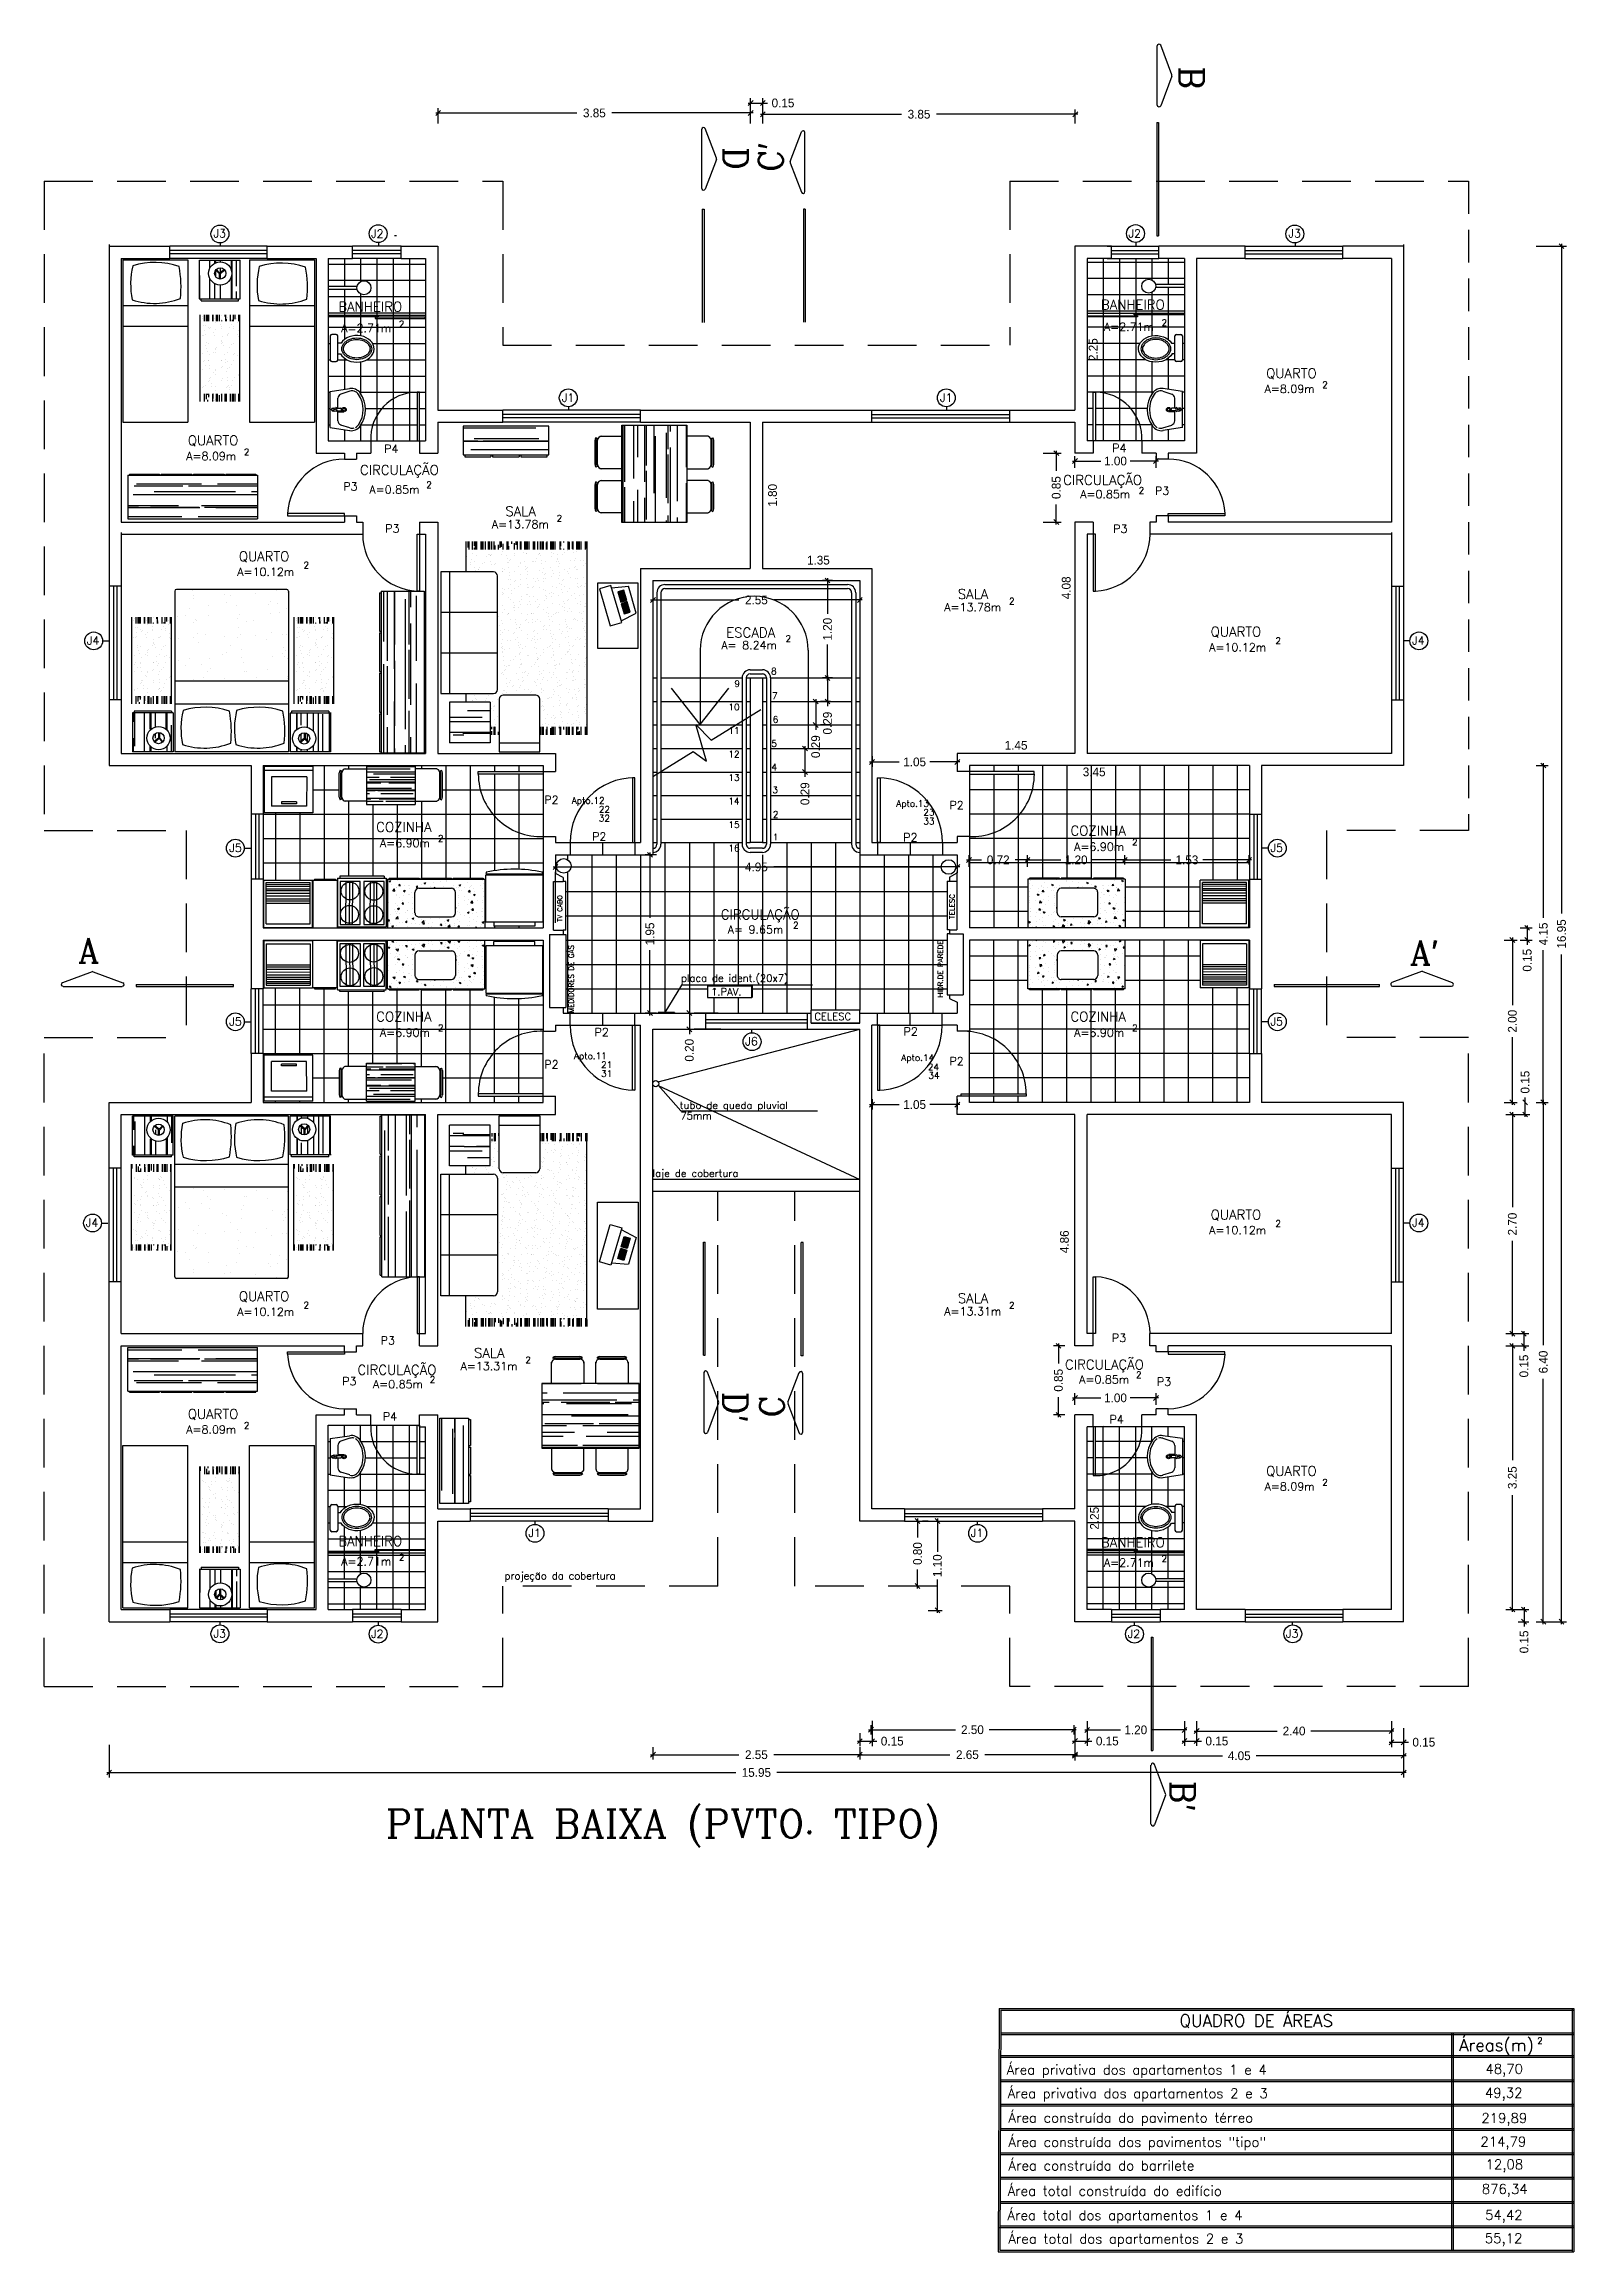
# Model space of a CAD drawing. Extents: x 11.2 to 102.3, y 40.3 to 127.2.
# Drawn here: x 39.09 to 57.94, y 43.49 to 70.69 of the extents above; entities that cross this region are included whole.
import ezdxf

# ---------------------------------------------------------------- set-up
doc = ezdxf.new("R2010")
doc.units = 0
doc.header["$LTSCALE"] = 8
doc.linetypes.add('DASHED2', pattern=[0.375, 0.25, -0.125])
doc.layers.get('0').update_dxf_attribs({"linetype": 'CONTINUOUS'})
doc.layers.get('DEFPOINTS').update_dxf_attribs({"linetype": 'CONTINUOUS'})
for name, color, linetype in [('COBERTURA', 7, 'CONTINUOUS'), ('COTAS', 244, 'CONTINUOUS'), ('EQUIPAMENTOS', 1, 'CONTINUOUS'), ('ESCADA', 5, 'CONTINUOUS'), ('ESQUADRIAS', 244, 'CONTINUOUS'), ('PAREDE', 7, 'CONTINUOUS'), ('PISO', 30, 'CONTINUOUS'), ('TERRENOEMCORTE', 244, 'CONTINUOUS'), ('TEXTO', 1, 'CONTINUOUS')]:
    doc.layers.add(name, color=color, linetype=linetype)
doc.styles.add('ROMANC', font='ROMANC.SHX')
doc.dimstyles.get("Standard").update_dxf_attribs({"dimtxt": 0.18, "dimasz": 0.18, "dimexe": 0.18, "dimexo": 0.0625, "dimgap": 0.09, "dimtad": 0, "dimtih": 1, "dimtoh": 1, "dimdec": 4, "dimzin": 0, "dimtxsty": 'STANDARD', "dimcen": 0.09, "dimazin": 3, "dimtfac": 1, "dimtdec": 4, "dimtofl": 0, "dimtmove": 0, "dimatfit": 3, "dimtolj": 1, "dimtzin": 0})

msp = doc.modelspace()

# ---------------------------------------------------------------- texts
at = {"layer": 'ESCADA', "color": 1, "ltscale": 0.3, "style": 'ROMANC'}
for s, p in [('9', (47.597, 62.771)), ('8', (48.05, 62.924)), ('7', (48.06, 62.621)), ('10', (47.523, 62.483)), ('6', (48.069, 62.33)), ('11', (47.523, 62.193)), ('5', (48.052, 62.033)), ('12', (47.523, 61.903)), ('4', (48.054, 61.742)), ('13', (47.523, 61.613)), ('3', (48.064, 61.461)), ('14', (47.523, 61.323)), ('2', (48.071, 61.159)), ('15', (47.523, 61.033)), ('1', (48.071, 60.881)), ('16', (47.523, 60.743))]:
    msp.add_text(s, height=0.08, dxfattribs=at).set_placement(p)
at = {"layer": 'ESQUADRIAS', "color": 1, "ltscale": 0.3, "style": 'ROMANC'}
for s, p in [('J3', (41.179, 68.31)), ('J2', (43.12, 68.306)), ('J2', (52.453, 68.307)), ('J3', (54.424, 68.31)), ('J1', (45.472, 66.285)), ('J1', (50.13, 66.285)), ('J4', (39.619, 63.293)), ('J5', (41.373, 60.738)), ('J5', (41.373, 58.599)), ('J4', (39.605, 56.119)), ('J1', (45.058, 52.296)), ('J3', (41.179, 51.057)), ('J2', (43.12, 51.053))]:
    msp.add_text(s, height=0.1, rotation=360, dxfattribs=at).set_placement(p)
for s, p in [('P4', (43.281, 65.655)), ('P4', (52.252, 65.665)), ('P3', (42.778, 65.191)), ('P3', (52.78, 65.138)), ('P3', (43.294, 64.672)), ('P3', (52.265, 64.67)), ('J4', (55.947, 63.293)), ('P2', (45.255, 61.33)), ('P2', (50.247, 61.264)), ('P2', (45.844, 60.878)), ('P2', (49.677, 60.867)), ('P2', (45.874, 58.466)), ('P2', (49.682, 58.475)), ('J5', (54.203, 58.599)), ('J6', (47.731, 58.354)), ('P2', (45.255, 58.07)), ('P2', (50.247, 58.109)), ('J4', (55.947, 56.119)), ('P3', (52.249, 54.7)), ('P3', (52.802, 54.16)), ('P4', (52.219, 53.696)), ('J1', (50.51, 52.296)), ('J2', (52.443, 51.053)), ('J3', (54.393, 51.057))]:
    msp.add_text(s, height=0.1, dxfattribs=at).set_placement(p)
at = {"layer": 'TEXTO', "color": 3, "linetype": 'CONTINUOUS', "ltscale": 0.3, "style": 'ROMANC', "text_generation_flag": 2}
msp.add_text('B', height=0.3, rotation=90, dxfattribs=at).set_placement((53.381, 70.417))
at = {"layer": 'TEXTO', "color": 3, "linetype": 'CONTINUOUS', "ltscale": 0.3, "style": 'ROMANC'}
for s, rotation, p in [('D', 270, (47.464, 69.423)), ("C'", 90, (48.196, 69.115)), ("D'", 270, (47.46, 54.086)), ('C', 90, (48.209, 53.768)), ("B'", 270, (52.972, 49.293))]:
    msp.add_text(s, height=0.3, rotation=rotation, dxfattribs=at).set_placement(p)
at = {"layer": 'TEXTO', "color": 1, "ltscale": 0.3, "style": 'ROMANC'}
for s, height, rotation, p in [('BANHEIRO', 0.12, 360, (42.717, 67.396)), ('BANHEIRO', 0.12, 360, (52.113, 67.421)), ('A=2.71m', 0.1, 360, (42.753, 67.143)), ('2', 0.08, 360, (43.463, 67.203)), ('A=2.71m', 0.1, 360, (52.15, 67.159)), ('2', 0.08, 360, (52.86, 67.219)), ('QUARTO', 0.12, 360, (54.149, 66.576)), ('A=8.09m', 0.1, 360, (54.13, 66.394)), ('2', 0.08, 360, (54.84, 66.454)), ('QUARTO', 0.12, 360, (40.862, 65.748)), ('A=8.09m', 0.1, 360, (40.843, 65.566)), ('2', 0.08, 360, (41.553, 65.626)), ('CIRCULAÇÃO', 0.12, 360, (42.983, 65.385)), ('2', 0.08, 360, (43.8, 65.222)), ('CIRCULAÇÃO', 0.12, 360, (51.648, 65.26)), ('A=0.85m', 0.1, 360, (43.1, 65.153)), ('A=0.85m', 0.1, 360, (51.858, 65.096)), ('2', 0.08, 360, (52.578, 65.152)), ('A=13.78m', 0.1, 360, (44.608, 64.725)), ('SALA', 0.12, 360, (44.775, 64.876)), ('2', 0.08, 360, (45.406, 64.809)), ('A=10.12m', 0.1, 360, (41.472, 64.139)), ('QUARTO', 0.12, 360, (41.491, 64.32)), ('2', 0.08, 360, (42.288, 64.231)), ('SALA', 0.12, 360, (50.35, 63.855)), ('A=13.78m', 0.1, 360, (50.183, 63.703)), ('2', 0.08, 360, (50.981, 63.788)), ('QUARTO', 0.12, 360, (53.466, 63.391)), ('A=10.12m', 0.1, 360, (53.447, 63.209)), ('2', 0.08, 360, (54.263, 63.301)), ('COZINHA', 0.12, 360, (43.183, 60.985)), ('2', 0.08, 360, (43.944, 60.864)), ('COZINHA', 0.12, 360, (51.738, 60.94)), ('A=6.90m', 0.1, 360, (43.229, 60.796)), ('A=6.90m', 0.1, 360, (51.783, 60.752)), ('2', 0.08, 360, (52.498, 60.819)), ('TV CABO', 0.0576, 90, (45.475, 59.878)), ('TELESC', 0.064, 90, (50.311, 59.911)), ('MEDIDORES DE GÁS', 0.064, 90, (45.618, 58.751)), ('HIDR.DE PAREDE', 0.064, 90, (50.167, 58.942)), ('COZINHA', 0.12, 360, (43.183, 58.649)), ('COZINHA', 0.12, 360, (51.738, 58.649)), ('A=6.90m', 0.1, 360, (43.229, 58.461)), ('2', 0.08, 360, (43.944, 58.529)), ('A=6.90m', 0.1, 360, (51.783, 58.461)), ('2', 0.08, 360, (52.498, 58.529)), ('QUARTO', 0.12, 360, (53.466, 56.208)), ('A=10.12m', 0.1, 360, (53.447, 56.027)), ('2', 0.08, 360, (54.263, 56.119)), ('QUARTO', 0.12, 360, (41.491, 55.203)), ('SALA', 0.12, 360, (50.35, 55.178)), ('A=10.12m', 0.1, 360, (41.472, 55.021)), ('2', 0.08, 360, (42.288, 55.113)), ('A=13.31m', 0.1, 360, (50.183, 55.027)), ('2', 0.08, 360, (50.981, 55.111)), ('CIRCULAÇÃO', 0.12, 360, (42.953, 54.296)), ('A=13.31m', 0.1, 360, (44.223, 54.352)), ('SALA', 0.12, 360, (44.389, 54.504)), ('2', 0.08, 360, (45.021, 54.437)), ('CIRCULAÇÃO', 0.12, 360, (51.671, 54.361)), ('A=0.85m', 0.1, 360, (43.143, 54.129)), ('2', 0.08, 360, (43.843, 54.197)), ('A=0.85m', 0.1, 360, (51.845, 54.187)), ('2', 0.08, 360, (52.545, 54.255)), ('QUARTO', 0.12, 360, (40.862, 53.751)), ('A=8.09m', 0.1, 360, (40.843, 53.57)), ('2', 0.08, 360, (41.553, 53.63)), ('QUARTO', 0.12, 360, (54.149, 53.05)), ('A=8.09m', 0.1, 360, (54.13, 52.869)), ('2', 0.08, 360, (54.84, 52.929)), ('BANHEIRO', 0.12, 360, (42.717, 52.185)), ('BANHEIRO', 0.12, 360, (52.113, 52.169)), ('A=2.71m', 0.1, 360, (42.753, 51.946)), ('2', 0.08, 360, (43.463, 52.006)), ('A=2.71m', 0.1, 360, (52.15, 51.93)), ('2', 0.08, 360, (52.86, 51.99))]:
    msp.add_text(s, height=height, rotation=rotation, dxfattribs=at).set_placement(p)
for s, height, p in [('ESCADA', 0.12, (47.497, 63.381)), ('2', 0.08, (48.227, 63.326)), ('A= 8.24m', 0.1, (47.436, 63.236)), ('Apto.12', 0.08, (45.593, 61.332)), ('22', 0.08, (45.927, 61.223)), ('Apto.13', 0.08, (49.591, 61.295)), ('23', 0.08, (49.925, 61.185)), ('32', 0.08, (45.927, 61.113)), ('33', 0.08, (49.925, 61.076)), ('J5', 0.1, (54.203, 60.738)), ('CIRCULAÇÃO', 0.12, (47.429, 59.907)), ('2', 0.08, (48.32, 59.796)), ('A= 9.65m', 0.1, (47.515, 59.731)), ('placa de ident.(20x7)', 0.09, (46.94, 59.138)), ('1.PAV.', 0.09, (47.31, 58.969)), ('CELESC', 0.09, (48.583, 58.665)), ('Apto.11', 0.08, (45.62, 58.185)), ('Apto.14', 0.08, (49.653, 58.162)), ('21', 0.08, (45.955, 58.076)), ('31', 0.08, (45.955, 57.966)), ('24', 0.08, (49.981, 58.047)), ('34', 0.08, (49.988, 57.943)), (' laje de cobertura', 0.09, (46.528, 56.733)), ('P3', 0.1, (43.239, 54.668)), ('P3', 0.1, (42.764, 54.165)), ('P4', 0.1, (43.265, 53.732)), ('projeção da cobertura', 0.09, (44.765, 51.773))]:
    msp.add_text(s, height=height, dxfattribs=at).set_placement(p)
at = {"layer": 'TEXTO', "color": 3, "linetype": 'CONTINUOUS', "ltscale": 0.3, "style": 'ROMANC'}
for s, p in [('A', (39.512, 59.373)), ("A'", (55.921, 59.347))]:
    msp.add_text(s, height=0.3, dxfattribs=at).set_placement(p)
at = {"layer": 'TEXTO', "color": 244, "ltscale": 0.3, "style": 'ROMANC'}
for s, p in [('tubo de queda pluvial', (46.924, 57.57)), ('75mm', (46.932, 57.442))]:
    msp.add_text(s, height=0.09, dxfattribs=at).set_placement(p)
at = {"layer": 'TEXTO', "color": 5, "ltscale": 0.3, "style": 'ROMANC'}
msp.add_text('PLANTA BAIXA (PVTO. TIPO)', height=0.35, dxfattribs=at).set_placement((43.301, 48.59))
at = {"layer": 'TEXTO', "color": 244, "ltscale": 0.3, "style": 'ROMANC'}
for s, height, p in [('QUADRO DE ÁREAS', 0.15, (53.082, 46.261)), ('Áreas(m)', 0.15, (56.527, 45.96)), ('2', 0.08, (57.489, 46.049)), ('Área privativa dos apartamentos 1 e 4', 0.12, (50.953, 45.671)), ('48,70', 0.12, (56.851, 45.682)), ('Área privativa dos apartamentos 2 e 3', 0.12, (50.964, 45.381)), ('49,32', 0.12, (56.845, 45.387)), ('Área construída do pavimento térreo', 0.12, (50.975, 45.081)), ('219,89', 0.12, (56.801, 45.076)), ('Área construída dos pavimentos "tipo"', 0.12, (50.975, 44.78)), ('214,79', 0.12, (56.789, 44.786)), ('Área construída do barrilete', 0.12, (50.975, 44.491)), ('12,08', 0.12, (56.853, 44.505)), ('Área total construída do edifício', 0.12, (50.964, 44.179)), ('876,34', 0.12, (56.806, 44.202)), ('Área total dos apartamentos 1 e 4', 0.12, (50.963, 43.879)), ('54,42', 0.12, (56.847, 43.882)), ('Área total dos apartamentos 2 e 3', 0.12, (50.973, 43.589)), ('55,12', 0.12, (56.844, 43.595))]:
    msp.add_text(s, height=height, rotation=360, dxfattribs=at).set_placement(p)

# ---------------------------------------------------------------- blocks, each defined once
blk = doc.blocks.new('*D125')
at = {"layer": 'DEFPOINTS', "color": 0, "linetype": 'BYBLOCK'}
for p in [(29.534, 53.652), (29.534, 51.402), (29.625, 51.402)]:
    blk.add_point(p, dxfattribs=at)
at = {"color": 30, "linetype": 'BYBLOCK', "insert": (29.625, 52.527), "char_height": 0.108, "attachment_point": 5, "rotation": 90}
blk.add_mtext('\\A1;2.25', dxfattribs=at)
blk = doc.blocks.new('_OBLIQUE')
at = {"color": 0, "linetype": 'BYBLOCK'}
blk.add_line((-0.5, -0.5), (0.5, 0.5), dxfattribs=at)
blk = doc.blocks.new('*D111')
at = {"color": 244, "linetype": 'BYBLOCK'}
for p, q in [((35.155, 57.682), (35.155, 54.659)), ((35.08, 57.652), (35.215, 57.652)), ((35.155, 51.222), (35.155, 54.245)), ((35.08, 51.252), (35.215, 51.252))]:
    blk.add_line(p, q, dxfattribs=at)
at = {"layer": 'DEFPOINTS', "color": 0, "linetype": 'BYBLOCK'}
for p in [(34.24, 57.652), (34.24, 51.252), (35.155, 51.252)]:
    blk.add_point(p, dxfattribs=at)
at = {"color": 244, "linetype": 'BYBLOCK', "xscale": 0.06, "yscale": 0.06, "zscale": 0.06}
for p, rotation in [((35.155, 57.652), 90), ((35.155, 51.252), 270)]:
    blk.add_blockref('_OBLIQUE', p, dxfattribs=dict(at, rotation=rotation))
at = {"color": 30, "linetype": 'BYBLOCK', "insert": (35.155, 54.452), "char_height": 0.108, "attachment_point": 5, "rotation": 90}
blk.add_mtext('\\A1;6.40', dxfattribs=at)
blk = doc.blocks.new('*D104')
at = {"color": 244, "linetype": 'BYBLOCK'}
for p, q in [((34.774, 54.682), (34.774, 53.243)), ((34.694, 54.652), (34.834, 54.652)), ((34.774, 51.372), (34.774, 52.811)), ((34.694, 51.402), (34.834, 51.402))]:
    blk.add_line(p, q, dxfattribs=at)
at = {"layer": 'DEFPOINTS', "color": 0, "linetype": 'BYBLOCK'}
for p in [(33.854, 54.652), (34.774, 54.652), (33.854, 51.402)]:
    blk.add_point(p, dxfattribs=at)
at = {"color": 244, "linetype": 'BYBLOCK', "xscale": 0.06, "yscale": 0.06, "zscale": 0.06}
for p, rotation in [((34.774, 54.652), 90), ((34.774, 51.402), 270)]:
    blk.add_blockref('_OBLIQUE', p, dxfattribs=dict(at, rotation=rotation))
at = {"color": 30, "linetype": 'BYBLOCK', "insert": (34.774, 53.027), "char_height": 0.108, "attachment_point": 5, "rotation": 90}
blk.add_mtext('\\A1;3.25', dxfattribs=at)
blk = doc.blocks.new('*D113')
at = {"color": 244, "linetype": 'BYBLOCK'}
for p, q in [((35.069, 68.202), (35.44, 68.202)), ((35.38, 68.232), (35.38, 59.979)), ((35.38, 51.222), (35.38, 59.475)), ((35.069, 51.252), (35.44, 51.252))]:
    blk.add_line(p, q, dxfattribs=at)
at = {"layer": 'DEFPOINTS', "color": 0, "linetype": 'BYBLOCK'}
for p in [(34.229, 68.202), (34.229, 51.252), (35.38, 51.252)]:
    blk.add_point(p, dxfattribs=at)
at = {"color": 244, "linetype": 'BYBLOCK', "xscale": 0.06, "yscale": 0.06, "zscale": 0.06}
for p, rotation in [((35.38, 68.202), 90), ((35.38, 51.252), 270)]:
    blk.add_blockref('_OBLIQUE', p, dxfattribs=dict(at, rotation=rotation))
at = {"color": 30, "linetype": 'BYBLOCK', "insert": (35.38, 59.727), "char_height": 0.108, "attachment_point": 5, "rotation": 90}
blk.add_mtext('\\A1;16.95', dxfattribs=at)
blk = doc.blocks.new('*D87')
at = {"color": 244, "linetype": 'BYBLOCK'}
for p, q in [((29.354, 54.01), (29.704, 54.01)), ((29.384, 53.923), (29.384, 54.07)), ((30.414, 54.01), (30.064, 54.01)), ((30.384, 53.923), (30.384, 54.07))]:
    blk.add_line(p, q, dxfattribs=at)
at = {"layer": 'DEFPOINTS', "color": 0, "linetype": 'BYBLOCK'}
for p in [(30.384, 54.01), (29.384, 53.083), (30.384, 53.083)]:
    blk.add_point(p, dxfattribs=at)
at = {"color": 244, "linetype": 'BYBLOCK', "xscale": 0.06, "yscale": 0.06, "zscale": 0.06, "rotation": 180}
blk.add_blockref('_OBLIQUE', (29.384, 54.01), dxfattribs=at)
at = {"color": 244, "linetype": 'BYBLOCK', "xscale": 0.06, "yscale": 0.06, "zscale": 0.06}
blk.add_blockref('_OBLIQUE', (30.384, 54.01), dxfattribs=at)
at = {"color": 30, "linetype": 'BYBLOCK', "insert": (29.884, 54.01), "char_height": 0.108, "attachment_point": 5}
blk.add_mtext('\\A1;1.00', dxfattribs=at)
blk = doc.blocks.new('*X5')
at = {"color": 0}
for p, q in [((21.847, 65.964), (22.74, 65.964)), ((21.847, 65.802), (22.026, 65.802)), ((21.847, 65.8), (22.9, 65.8)), ((21.94, 65.696), (22.9, 65.696)), ((21.98, 65.83), (22.78, 65.83)), ((22.092, 65.802), (22.9, 65.802))]:
    blk.add_line(p, q, dxfattribs=at)
blk = doc.blocks.new('*D102')
at = {"color": 244, "linetype": 'BYBLOCK'}
for p, q in [((24.154, 49.613), (25.243, 49.613)), ((24.184, 49.707), (24.184, 49.553)), ((26.764, 49.613), (25.675, 49.613)), ((26.734, 49.707), (26.734, 49.553))]:
    blk.add_line(p, q, dxfattribs=at)
at = {"layer": 'DEFPOINTS', "color": 0, "linetype": 'BYBLOCK'}
for p in [(24.184, 50.547), (26.734, 50.547), (26.734, 49.613)]:
    blk.add_point(p, dxfattribs=at)
at = {"color": 244, "linetype": 'BYBLOCK', "xscale": 0.06, "yscale": 0.06, "zscale": 0.06, "rotation": 180}
blk.add_blockref('_OBLIQUE', (24.184, 49.613), dxfattribs=at)
at = {"color": 244, "linetype": 'BYBLOCK', "xscale": 0.06, "yscale": 0.06, "zscale": 0.06}
blk.add_blockref('_OBLIQUE', (26.734, 49.613), dxfattribs=at)
at = {"color": 30, "linetype": 'BYBLOCK', "insert": (25.459, 49.613), "char_height": 0.108, "attachment_point": 5}
blk.add_mtext('\\A1;2.55', dxfattribs=at)
blk = doc.blocks.new('*D103')
at = {"color": 244, "linetype": 'BYBLOCK'}
for p, q in [((17.484, 49.735), (17.484, 49.334)), ((33.434, 49.735), (33.434, 49.334)), ((17.454, 49.394), (25.207, 49.394)), ((33.464, 49.394), (25.711, 49.394))]:
    blk.add_line(p, q, dxfattribs=at)
at = {"layer": 'DEFPOINTS', "color": 0, "linetype": 'BYBLOCK'}
for p in [(17.484, 50.575), (33.434, 50.575), (33.434, 49.394)]:
    blk.add_point(p, dxfattribs=at)
at = {"color": 244, "linetype": 'BYBLOCK', "xscale": 0.06, "yscale": 0.06, "zscale": 0.06, "rotation": 180}
blk.add_blockref('_OBLIQUE', (17.484, 49.394), dxfattribs=at)
at = {"color": 244, "linetype": 'BYBLOCK', "xscale": 0.06, "yscale": 0.06, "zscale": 0.06}
blk.add_blockref('_OBLIQUE', (33.434, 49.394), dxfattribs=at)
at = {"color": 30, "linetype": 'BYBLOCK', "insert": (25.459, 49.394), "char_height": 0.108, "attachment_point": 5}
blk.add_mtext('\\A1;15.95', dxfattribs=at)
blk = doc.blocks.new('*X14')
at = {"color": 0}
for p, q in [((19.787, 63.585), (19.787, 63.585)), ((19.796, 63.61), (19.796, 63.61)), ((19.941, 63.59), (19.941, 63.59)), ((20.007, 63.575), (20.007, 63.575)), ((20.028, 63.569), (20.028, 63.569)), ((20.031, 63.621), (20.031, 63.621)), ((20.096, 63.595), (20.096, 63.595)), ((20.213, 63.584), (20.213, 63.584)), ((20.25, 63.6), (20.25, 63.6)), ((19.879, 62.642), (19.879, 62.642)), ((19.923, 62.64), (19.923, 62.64)), ((19.932, 62.575), (19.932, 62.575)), ((19.941, 62.571), (19.941, 62.571)), ((19.954, 62.586), (19.954, 62.586)), ((20.018, 62.655), (20.018, 62.655)), ((20.03, 62.572), (20.03, 62.572)), ((20.033, 62.647), (20.033, 62.647)), ((20.129, 62.648), (20.129, 62.648)), ((20.135, 62.607), (20.135, 62.607)), ((20.187, 62.652), (20.187, 62.652)), ((20.23, 62.637), (20.23, 62.637)), ((20.239, 62.579), (20.239, 62.579))]:
    blk.add_line(p, q, dxfattribs=at)
blk = doc.blocks.new('*X15')
at = {"color": 0}
for p, q in [((19.764, 63.552), (19.764, 63.629)), ((19.818, 63.552), (19.818, 63.629)), ((19.84, 63.552), (19.84, 63.629)), ((19.857, 63.552), (19.857, 63.629)), ((19.871, 63.552), (19.871, 63.629)), ((19.92, 63.552), (19.92, 63.629)), ((19.925, 63.552), (19.925, 63.629)), ((19.963, 63.552), (19.963, 63.629)), ((19.978, 63.552), (19.978, 63.629)), ((20, 63.552), (20, 63.629)), ((20.032, 63.552), (20.032, 63.56)), ((20.07, 63.61), (20.07, 63.629)), ((20.08, 63.552), (20.08, 63.629)), ((20.086, 63.552), (20.086, 63.576)), ((20.139, 63.552), (20.139, 63.629)), ((20.16, 63.552), (20.16, 63.568)), ((20.176, 63.552), (20.176, 63.629)), ((20.193, 63.576), (20.193, 63.629)), ((20.24, 63.552), (20.24, 63.629)), ((20.246, 63.56), (20.246, 63.629)), ((19.764, 62.564), (19.764, 62.616)), ((19.818, 62.564), (19.818, 62.657)), ((19.84, 62.592), (19.84, 62.657)), ((19.857, 62.644), (19.857, 62.657)), ((19.857, 62.564), (19.857, 62.584)), ((19.871, 62.616), (19.871, 62.657)), ((19.92, 62.564), (19.92, 62.657)), ((19.925, 62.6), (19.925, 62.657)), ((19.963, 62.564), (19.963, 62.657)), ((19.978, 62.564), (19.978, 62.657)), ((20, 62.564), (20, 62.64)), ((20.032, 62.564), (20.032, 62.657)), ((20.07, 62.564), (20.07, 62.657)), ((20.08, 62.564), (20.08, 62.657)), ((20.086, 62.564), (20.086, 62.657)), ((20.139, 62.564), (20.139, 62.657)), ((20.16, 62.564), (20.16, 62.657)), ((20.176, 62.564), (20.176, 62.657)), ((20.193, 62.564), (20.193, 62.657)), ((20.24, 62.564), (20.24, 62.657)), ((20.246, 62.564), (20.246, 62.657))]:
    blk.add_line(p, q, dxfattribs=at)
blk = doc.blocks.new('*X13')
at = {"color": 0}
for p, q in [((19.81, 63.501), (19.81, 63.501)), ((19.818, 63.436), (19.818, 63.436)), ((19.824, 63.394), (19.824, 63.394)), ((19.828, 63.504), (19.828, 63.504)), ((19.87, 63.477), (19.87, 63.477)), ((19.88, 63.457), (19.88, 63.457)), ((19.894, 63.471), (19.894, 63.471)), ((19.929, 63.414), (19.929, 63.414)), ((19.951, 63.447), (19.951, 63.447)), ((19.958, 63.541), (19.958, 63.541)), ((20.016, 63.51), (20.016, 63.51)), ((20.021, 63.468), (20.021, 63.468)), ((20.024, 63.482), (20.024, 63.482)), ((20.098, 63.385), (20.098, 63.385)), ((20.114, 63.395), (20.114, 63.395)), ((20.129, 63.478), (20.129, 63.478)), ((20.151, 63.512), (20.151, 63.512)), ((20.178, 63.487), (20.178, 63.487)), ((20.178, 63.464), (20.178, 63.464)), ((20.219, 63.542), (20.219, 63.542)), ((20.233, 63.433), (20.233, 63.433)), ((19.79, 63.375), (19.79, 63.375)), ((19.798, 63.159), (19.798, 63.159)), ((19.808, 63.377), (19.808, 63.377)), ((19.828, 63.255), (19.828, 63.255)), ((19.838, 63.286), (19.838, 63.286)), ((19.847, 63.221), (19.847, 63.221)), ((19.852, 63.179), (19.852, 63.179)), ((19.869, 63.272), (19.869, 63.272)), ((19.878, 63.136), (19.878, 63.136)), ((19.93, 63.165), (19.93, 63.165)), ((19.944, 63.38), (19.944, 63.38)), ((19.951, 63.216), (19.951, 63.216)), ((19.951, 63.198), (19.951, 63.198)), ((19.952, 63.164), (19.952, 63.164)), ((19.964, 63.231), (19.964, 63.231)), ((20.023, 63.277), (20.023, 63.277)), ((20.028, 63.32), (20.028, 63.32)), ((20.028, 63.3), (20.028, 63.3)), ((20.036, 63.36), (20.036, 63.36)), ((20.044, 63.295), (20.044, 63.295)), ((20.05, 63.253), (20.05, 63.253)), ((20.064, 63.144), (20.064, 63.144)), ((20.101, 63.38), (20.101, 63.38)), ((20.106, 63.169), (20.106, 63.169)), ((20.13, 63.229), (20.13, 63.229)), ((20.151, 63.263), (20.151, 63.263)), ((20.171, 63.14), (20.171, 63.14)), ((20.177, 63.282), (20.177, 63.282)), ((20.185, 63.154), (20.185, 63.154)), ((20.229, 63.384), (20.229, 63.384)), ((20.229, 63.135), (20.229, 63.135)), ((20.242, 63.368), (20.242, 63.368)), ((20.247, 63.327), (20.247, 63.327)), ((20.248, 63.224), (20.248, 63.224)), ((19.797, 62.955), (19.797, 62.955)), ((19.8, 63.052), (19.8, 63.052)), ((19.814, 63.067), (19.814, 63.067)), ((19.829, 63.006), (19.829, 63.006)), ((19.867, 63.07), (19.867, 63.07)), ((19.872, 63.063), (19.872, 63.063)), ((19.875, 63.005), (19.875, 63.005)), ((19.88, 62.847), (19.88, 62.847)), ((19.881, 62.964), (19.881, 62.964)), ((19.895, 62.855), (19.895, 62.855)), ((19.93, 62.915), (19.93, 62.915)), ((19.948, 62.896), (19.948, 62.896)), ((19.951, 62.96), (19.951, 62.96)), ((19.952, 62.949), (19.952, 62.949)), ((20.021, 62.976), (20.021, 62.976)), ((20.026, 63.068), (20.026, 63.068)), ((20.029, 63.071), (20.029, 63.071)), ((20.034, 62.99), (20.034, 62.99)), ((20.034, 62.852), (20.034, 62.852)), ((20.073, 63.079), (20.073, 63.079)), ((20.078, 63.038), (20.078, 63.038)), ((20.092, 62.929), (20.092, 62.929)), ((20.098, 63.06), (20.098, 63.06)), ((20.101, 62.864), (20.101, 62.864)), ((20.105, 62.965), (20.105, 62.965)), ((20.13, 62.98), (20.13, 62.98)), ((20.152, 63.014), (20.152, 63.014)), ((20.18, 63.073), (20.18, 63.073)), ((20.188, 62.857), (20.188, 62.857)), ((20.23, 62.886), (20.23, 62.886)), ((20.241, 62.899), (20.241, 62.899)), ((19.798, 62.732), (19.798, 62.732)), ((19.799, 62.745), (19.799, 62.745)), ((19.829, 62.757), (19.829, 62.757)), ((19.871, 62.812), (19.871, 62.812)), ((19.884, 62.826), (19.884, 62.826)), ((19.903, 62.79), (19.903, 62.79)), ((19.909, 62.748), (19.909, 62.748)), ((19.931, 62.666), (19.931, 62.666)), ((19.952, 62.7), (19.952, 62.7)), ((19.954, 62.75), (19.954, 62.75)), ((20.029, 62.821), (20.029, 62.821)), ((20.091, 62.735), (20.091, 62.735)), ((20.105, 62.75), (20.105, 62.75)), ((20.106, 62.822), (20.106, 62.822)), ((20.108, 62.755), (20.108, 62.755)), ((20.121, 62.714), (20.121, 62.714)), ((20.131, 62.731), (20.131, 62.731)), ((20.152, 62.765), (20.152, 62.765)), ((20.168, 62.819), (20.168, 62.819))]:
    blk.add_line(p, q, dxfattribs=at)
blk = doc.blocks.new('*X9')
at = {"color": 0}
for p, q in [((18.724, 67.967), (18.724, 68.069)), ((18.786, 68.032), (18.786, 68.069)), ((18.8, 68.038), (18.8, 68.069)), ((18.858, 68.048), (18.858, 68.069)), ((18.992, 67.937), (18.992, 68.069)), ((19, 67.593), (19, 68.069)), ((19.052, 67.748), (19.052, 68.069)), ((18.6, 67.593), (18.6, 67.88)), ((18.724, 67.593), (18.724, 67.845)), ((18.786, 67.89), (18.786, 67.921)), ((18.786, 67.593), (18.786, 67.78)), ((18.8, 67.862), (18.8, 67.95)), ((18.858, 67.837), (18.858, 67.974)), ((18.858, 67.593), (18.858, 67.763)), ((18.992, 67.593), (18.992, 67.874)), ((19.052, 67.593), (19.052, 67.682))]:
    blk.add_line(p, q, dxfattribs=at)
blk = doc.blocks.new('*D110')
at = {"color": 244, "linetype": 'BYBLOCK'}
for p, q in [((34.918, 51.432), (34.918, 51.252)), ((34.694, 51.402), (34.978, 51.402)), ((34.844, 51.252), (34.978, 51.252)), ((34.918, 51.252), (34.918, 51.192))]:
    blk.add_line(p, q, dxfattribs=at)
at = {"layer": 'DEFPOINTS', "color": 0, "linetype": 'BYBLOCK'}
for p in [(33.854, 51.402), (34.004, 51.252), (34.918, 51.252)]:
    blk.add_point(p, dxfattribs=at)
at = {"color": 244, "linetype": 'BYBLOCK', "xscale": 0.06, "yscale": 0.06, "zscale": 0.06}
for p, rotation in [((34.918, 51.402), 90), ((34.918, 51.252), 270)]:
    blk.add_blockref('_OBLIQUE', p, dxfattribs=dict(at, rotation=rotation))
at = {"color": 30, "linetype": 'BYBLOCK', "insert": (34.918, 51.003), "char_height": 0.108, "attachment_point": 5, "rotation": 90}
blk.add_mtext('\\A1;0.15', dxfattribs=at)
blk = doc.blocks.new('*D100')
at = {"color": 244, "linetype": 'BYBLOCK'}
for p, q in [((26.704, 49.613), (27.843, 49.613)), ((26.734, 49.687), (26.734, 49.553)), ((29.414, 49.613), (28.275, 49.613)), ((29.384, 49.687), (29.384, 49.553))]:
    blk.add_line(p, q, dxfattribs=at)
at = {"layer": 'DEFPOINTS', "color": 0, "linetype": 'BYBLOCK'}
for p in [(26.734, 50.527), (29.384, 50.527), (29.384, 49.613)]:
    blk.add_point(p, dxfattribs=at)
at = {"color": 244, "linetype": 'BYBLOCK', "xscale": 0.06, "yscale": 0.06, "zscale": 0.06, "rotation": 180}
blk.add_blockref('_OBLIQUE', (26.734, 49.613), dxfattribs=at)
at = {"color": 244, "linetype": 'BYBLOCK', "xscale": 0.06, "yscale": 0.06, "zscale": 0.06}
blk.add_blockref('_OBLIQUE', (29.384, 49.613), dxfattribs=at)
at = {"color": 30, "linetype": 'BYBLOCK', "insert": (28.059, 49.613), "char_height": 0.108, "attachment_point": 5}
blk.add_mtext('\\A1;2.65', dxfattribs=at)
blk = doc.blocks.new('*D98')
at = {"color": 244, "linetype": 'BYBLOCK'}
for p, q in [((26.841, 49.921), (27.914, 49.921)), ((26.871, 49.978), (26.871, 49.861)), ((29.401, 49.921), (28.328, 49.921)), ((29.371, 49.978), (29.371, 49.861))]:
    blk.add_line(p, q, dxfattribs=at)
at = {"layer": 'DEFPOINTS', "color": 0, "linetype": 'BYBLOCK'}
for p in [(26.871, 50.818), (29.371, 50.818), (29.371, 49.921)]:
    blk.add_point(p, dxfattribs=at)
at = {"color": 244, "linetype": 'BYBLOCK', "xscale": 0.06, "yscale": 0.06, "zscale": 0.06, "rotation": 180}
blk.add_blockref('_OBLIQUE', (26.871, 49.921), dxfattribs=at)
at = {"color": 244, "linetype": 'BYBLOCK', "xscale": 0.06, "yscale": 0.06, "zscale": 0.06}
blk.add_blockref('_OBLIQUE', (29.371, 49.921), dxfattribs=at)
at = {"color": 30, "linetype": 'BYBLOCK', "insert": (28.121, 49.921), "char_height": 0.108, "attachment_point": 5}
blk.add_mtext('\\A1;2.50', dxfattribs=at)
blk = doc.blocks.new('*D99')
at = {"color": 244, "linetype": 'BYBLOCK'}
for p, q in [((26.734, 49.88), (26.734, 49.72)), ((26.884, 50.03), (26.884, 49.72)), ((26.704, 49.78), (26.884, 49.78)), ((26.884, 49.78), (26.944, 49.78))]:
    blk.add_line(p, q, dxfattribs=at)
at = {"layer": 'DEFPOINTS', "color": 0, "linetype": 'BYBLOCK'}
for p in [(26.734, 50.72), (26.884, 50.87), (26.884, 49.78)]:
    blk.add_point(p, dxfattribs=at)
at = {"color": 244, "linetype": 'BYBLOCK', "xscale": 0.06, "yscale": 0.06, "zscale": 0.06, "rotation": 180}
blk.add_blockref('_OBLIQUE', (26.734, 49.78), dxfattribs=at)
at = {"color": 244, "linetype": 'BYBLOCK', "xscale": 0.06, "yscale": 0.06, "zscale": 0.06}
blk.add_blockref('_OBLIQUE', (26.884, 49.78), dxfattribs=at)
at = {"color": 30, "linetype": 'BYBLOCK', "insert": (27.133, 49.78), "char_height": 0.108, "attachment_point": 5}
blk.add_mtext('\\A1;0.15', dxfattribs=at)
blk = doc.blocks.new('*D123')
at = {"color": 244, "linetype": 'BYBLOCK'}
for p, q in [((27.445, 52.522), (27.445, 52.29)), ((27.574, 52.492), (27.505, 52.492)), ((27.445, 51.662), (27.445, 51.894)), ((27.574, 51.692), (27.505, 51.692))]:
    blk.add_line(p, q, dxfattribs=at)
at = {"layer": 'DEFPOINTS', "color": 0, "linetype": 'BYBLOCK'}
for p in [(26.734, 52.492), (26.734, 51.692), (27.445, 51.692)]:
    blk.add_point(p, dxfattribs=at)
at = {"color": 244, "linetype": 'BYBLOCK', "xscale": 0.06, "yscale": 0.06, "zscale": 0.06}
for p, rotation in [((27.445, 52.492), 90), ((27.445, 51.692), 270)]:
    blk.add_blockref('_OBLIQUE', p, dxfattribs=dict(at, rotation=rotation))
at = {"color": 30, "linetype": 'BYBLOCK', "insert": (27.445, 52.092), "char_height": 0.108, "attachment_point": 5, "rotation": 90}
blk.add_mtext('\\A1;0.80', dxfattribs=at)
blk = doc.blocks.new('*D122')
at = {"color": 244, "linetype": 'BYBLOCK'}
for p, q in [((27.69, 52.522), (27.69, 52.113)), ((27.574, 52.492), (27.75, 52.492)), ((27.69, 51.362), (27.69, 51.771)), ((27.574, 51.392), (27.75, 51.392))]:
    blk.add_line(p, q, dxfattribs=at)
at = {"layer": 'DEFPOINTS', "color": 0, "linetype": 'BYBLOCK'}
for p in [(26.734, 52.492), (26.734, 51.392), (27.69, 51.392)]:
    blk.add_point(p, dxfattribs=at)
at = {"color": 244, "linetype": 'BYBLOCK', "xscale": 0.06, "yscale": 0.06, "zscale": 0.06}
for p, rotation in [((27.69, 52.492), 90), ((27.69, 51.392), 270)]:
    blk.add_blockref('_OBLIQUE', p, dxfattribs=dict(at, rotation=rotation))
at = {"color": 30, "linetype": 'BYBLOCK', "insert": (27.69, 51.942), "char_height": 0.108, "attachment_point": 5, "rotation": 90}
blk.add_mtext('\\A1;1.10', dxfattribs=at)
blk = doc.blocks.new('*D101')
at = {"color": 244, "linetype": 'BYBLOCK'}
for p, q in [((29.384, 49.941), (29.384, 49.54)), ((33.434, 49.941), (33.434, 49.54)), ((29.354, 49.6), (31.202, 49.6)), ((33.464, 49.6), (31.616, 49.6))]:
    blk.add_line(p, q, dxfattribs=at)
at = {"layer": 'DEFPOINTS', "color": 0, "linetype": 'BYBLOCK'}
for p in [(29.384, 50.781), (33.434, 50.781), (33.434, 49.6)]:
    blk.add_point(p, dxfattribs=at)
at = {"color": 244, "linetype": 'BYBLOCK', "xscale": 0.06, "yscale": 0.06, "zscale": 0.06, "rotation": 180}
blk.add_blockref('_OBLIQUE', (29.384, 49.6), dxfattribs=at)
at = {"color": 244, "linetype": 'BYBLOCK', "xscale": 0.06, "yscale": 0.06, "zscale": 0.06}
blk.add_blockref('_OBLIQUE', (33.434, 49.6), dxfattribs=at)
at = {"color": 30, "linetype": 'BYBLOCK', "insert": (31.409, 49.6), "char_height": 0.108, "attachment_point": 5}
blk.add_mtext('\\A1;4.05', dxfattribs=at)
blk = doc.blocks.new('*D96')
at = {"color": 244, "linetype": 'BYBLOCK'}
for p, q in [((30.854, 49.905), (31.877, 49.905)), ((30.884, 49.961), (30.884, 49.845)), ((33.314, 49.905), (32.291, 49.905)), ((33.284, 49.961), (33.284, 49.845))]:
    blk.add_line(p, q, dxfattribs=at)
at = {"layer": 'DEFPOINTS', "color": 0, "linetype": 'BYBLOCK'}
for p in [(30.884, 50.801), (33.284, 50.801), (33.284, 49.905)]:
    blk.add_point(p, dxfattribs=at)
at = {"color": 244, "linetype": 'BYBLOCK', "xscale": 0.06, "yscale": 0.06, "zscale": 0.06, "rotation": 180}
blk.add_blockref('_OBLIQUE', (30.884, 49.905), dxfattribs=at)
at = {"color": 244, "linetype": 'BYBLOCK', "xscale": 0.06, "yscale": 0.06, "zscale": 0.06}
blk.add_blockref('_OBLIQUE', (33.284, 49.905), dxfattribs=at)
at = {"color": 30, "linetype": 'BYBLOCK', "insert": (32.084, 49.905), "char_height": 0.108, "attachment_point": 5}
blk.add_mtext('\\A1;2.40', dxfattribs=at)
blk = doc.blocks.new('*D93')
at = {"color": 244, "linetype": 'BYBLOCK'}
for p, q in [((29.384, 49.876), (29.384, 49.721)), ((29.534, 50.026), (29.534, 49.721)), ((29.354, 49.781), (29.534, 49.781)), ((29.534, 49.781), (29.594, 49.781))]:
    blk.add_line(p, q, dxfattribs=at)
at = {"layer": 'DEFPOINTS', "color": 0, "linetype": 'BYBLOCK'}
for p in [(29.384, 50.716), (29.534, 50.866), (29.534, 49.781)]:
    blk.add_point(p, dxfattribs=at)
at = {"color": 244, "linetype": 'BYBLOCK', "xscale": 0.06, "yscale": 0.06, "zscale": 0.06, "rotation": 180}
blk.add_blockref('_OBLIQUE', (29.384, 49.781), dxfattribs=at)
at = {"color": 244, "linetype": 'BYBLOCK', "xscale": 0.06, "yscale": 0.06, "zscale": 0.06}
blk.add_blockref('_OBLIQUE', (29.534, 49.781), dxfattribs=at)
at = {"color": 30, "linetype": 'BYBLOCK', "insert": (29.783, 49.781), "char_height": 0.108, "attachment_point": 5}
blk.add_mtext('\\A1;0.15', dxfattribs=at)
blk = doc.blocks.new('*D94')
at = {"color": 244, "linetype": 'BYBLOCK'}
for p, q in [((29.504, 49.919), (29.945, 49.919)), ((29.534, 49.961), (29.534, 49.859)), ((30.764, 49.919), (30.323, 49.919)), ((30.734, 49.961), (30.734, 49.859))]:
    blk.add_line(p, q, dxfattribs=at)
at = {"layer": 'DEFPOINTS', "color": 0, "linetype": 'BYBLOCK'}
for p in [(29.534, 50.801), (30.734, 50.801), (30.734, 49.919)]:
    blk.add_point(p, dxfattribs=at)
at = {"color": 244, "linetype": 'BYBLOCK', "xscale": 0.06, "yscale": 0.06, "zscale": 0.06, "rotation": 180}
blk.add_blockref('_OBLIQUE', (29.534, 49.919), dxfattribs=at)
at = {"color": 244, "linetype": 'BYBLOCK', "xscale": 0.06, "yscale": 0.06, "zscale": 0.06}
blk.add_blockref('_OBLIQUE', (30.734, 49.919), dxfattribs=at)
at = {"color": 30, "linetype": 'BYBLOCK', "insert": (30.134, 49.919), "char_height": 0.108, "attachment_point": 5}
blk.add_mtext('\\A1;1.20', dxfattribs=at)
blk = doc.blocks.new('*D95')
at = {"color": 244, "linetype": 'BYBLOCK'}
for p, q in [((30.734, 50.026), (30.734, 49.721)), ((30.884, 50.026), (30.884, 49.721)), ((30.704, 49.781), (30.884, 49.781)), ((30.884, 49.781), (30.944, 49.781))]:
    blk.add_line(p, q, dxfattribs=at)
at = {"layer": 'DEFPOINTS', "color": 0, "linetype": 'BYBLOCK'}
for p in [(30.734, 50.866), (30.884, 50.866), (30.884, 49.781)]:
    blk.add_point(p, dxfattribs=at)
at = {"color": 244, "linetype": 'BYBLOCK', "xscale": 0.06, "yscale": 0.06, "zscale": 0.06, "rotation": 180}
blk.add_blockref('_OBLIQUE', (30.734, 49.781), dxfattribs=at)
at = {"color": 244, "linetype": 'BYBLOCK', "xscale": 0.06, "yscale": 0.06, "zscale": 0.06}
blk.add_blockref('_OBLIQUE', (30.884, 49.781), dxfattribs=at)
at = {"color": 30, "linetype": 'BYBLOCK', "insert": (31.133, 49.781), "char_height": 0.108, "attachment_point": 5}
blk.add_mtext('\\A1;0.15', dxfattribs=at)
blk = doc.blocks.new('*D97')
at = {"color": 244, "linetype": 'BYBLOCK'}
for p, q in [((33.284, 50.026), (33.284, 49.707)), ((33.434, 49.876), (33.434, 49.707)), ((33.254, 49.767), (33.434, 49.767)), ((33.434, 49.767), (33.494, 49.767))]:
    blk.add_line(p, q, dxfattribs=at)
at = {"layer": 'DEFPOINTS', "color": 0, "linetype": 'BYBLOCK'}
for p in [(33.284, 50.866), (33.434, 50.716), (33.434, 49.767)]:
    blk.add_point(p, dxfattribs=at)
at = {"color": 244, "linetype": 'BYBLOCK', "xscale": 0.06, "yscale": 0.06, "zscale": 0.06, "rotation": 180}
blk.add_blockref('_OBLIQUE', (33.284, 49.767), dxfattribs=at)
at = {"color": 244, "linetype": 'BYBLOCK', "xscale": 0.06, "yscale": 0.06, "zscale": 0.06}
blk.add_blockref('_OBLIQUE', (33.434, 49.767), dxfattribs=at)
at = {"color": 30, "linetype": 'BYBLOCK', "insert": (33.683, 49.767), "char_height": 0.108, "attachment_point": 5}
blk.add_mtext('\\A1;0.15', dxfattribs=at)
blk = doc.blocks.new('*D118')
at = {"color": 244, "linetype": 'BYBLOCK'}
for p, q in [((21.538, 66.207), (21.538, 66.396)), ((25.388, 66.207), (25.388, 66.396)), ((21.508, 66.336), (23.247, 66.336)), ((25.418, 66.336), (23.679, 66.336))]:
    blk.add_line(p, q, dxfattribs=at)
at = {"layer": 'DEFPOINTS', "color": 0, "linetype": 'BYBLOCK'}
for p in [(25.388, 66.336), (21.538, 65.367), (25.388, 65.367)]:
    blk.add_point(p, dxfattribs=at)
at = {"color": 244, "linetype": 'BYBLOCK', "xscale": 0.06, "yscale": 0.06, "zscale": 0.06, "rotation": 180}
blk.add_blockref('_OBLIQUE', (21.538, 66.336), dxfattribs=at)
at = {"color": 244, "linetype": 'BYBLOCK', "xscale": 0.06, "yscale": 0.06, "zscale": 0.06}
blk.add_blockref('_OBLIQUE', (25.388, 66.336), dxfattribs=at)
at = {"color": 30, "linetype": 'BYBLOCK', "insert": (23.463, 66.336), "char_height": 0.108, "attachment_point": 5}
blk.add_mtext('\\A1;3.85', dxfattribs=at)
blk = doc.blocks.new('*D78')
at = {"color": 244, "linetype": 'BYBLOCK'}
for p, q in [((24.184, 63.935), (24.184, 63.782)), ((26.734, 63.935), (26.734, 63.782)), ((24.154, 63.842), (25.243, 63.842)), ((26.764, 63.842), (25.675, 63.842))]:
    blk.add_line(p, q, dxfattribs=at)
at = {"layer": 'DEFPOINTS', "color": 0, "linetype": 'BYBLOCK'}
for p in [(24.184, 64.775), (26.734, 64.775), (26.734, 63.842)]:
    blk.add_point(p, dxfattribs=at)
at = {"color": 244, "linetype": 'BYBLOCK', "xscale": 0.06, "yscale": 0.06, "zscale": 0.06, "rotation": 180}
blk.add_blockref('_OBLIQUE', (24.184, 63.842), dxfattribs=at)
at = {"color": 244, "linetype": 'BYBLOCK', "xscale": 0.06, "yscale": 0.06, "zscale": 0.06}
blk.add_blockref('_OBLIQUE', (26.734, 63.842), dxfattribs=at)
at = {"color": 30, "linetype": 'BYBLOCK', "insert": (25.459, 63.842), "char_height": 0.108, "attachment_point": 5}
blk.add_mtext('\\A1;2.55', dxfattribs=at)
blk = doc.blocks.new('*D77')
at = {"color": 244, "linetype": 'BYBLOCK'}
for p, q in [((22.954, 60.552), (25.243, 60.552)), ((22.984, 59.862), (22.984, 60.492)), ((27.964, 60.552), (25.675, 60.552)), ((27.934, 59.862), (27.934, 60.492))]:
    blk.add_line(p, q, dxfattribs=at)
at = {"layer": 'DEFPOINTS', "color": 0, "linetype": 'BYBLOCK'}
for p in [(22.984, 60.702), (27.934, 60.702), (27.934, 60.552)]:
    blk.add_point(p, dxfattribs=at)
at = {"color": 244, "linetype": 'BYBLOCK', "xscale": 0.06, "yscale": 0.06, "zscale": 0.06, "rotation": 180}
blk.add_blockref('_OBLIQUE', (22.984, 60.552), dxfattribs=at)
at = {"color": 244, "linetype": 'BYBLOCK', "xscale": 0.06, "yscale": 0.06, "zscale": 0.06}
blk.add_blockref('_OBLIQUE', (27.934, 60.552), dxfattribs=at)
at = {"color": 30, "linetype": 'BYBLOCK', "insert": (25.459, 60.552), "char_height": 0.108, "attachment_point": 5}
blk.add_mtext('\\A1;4.95', dxfattribs=at)
blk = doc.blocks.new('*D76')
at = {"color": 244, "linetype": 'BYBLOCK'}
for p, q in [((24.229, 60.702), (24.087, 60.702)), ((24.147, 60.732), (24.147, 59.925)), ((24.147, 58.722), (24.147, 59.529)), ((24.229, 58.752), (24.087, 58.752))]:
    blk.add_line(p, q, dxfattribs=at)
at = {"layer": 'DEFPOINTS', "color": 0, "linetype": 'BYBLOCK'}
for p in [(25.069, 60.702), (24.147, 58.752), (25.069, 58.752)]:
    blk.add_point(p, dxfattribs=at)
at = {"color": 244, "linetype": 'BYBLOCK', "xscale": 0.06, "yscale": 0.06, "zscale": 0.06}
for p, rotation in [((24.147, 60.702), 90), ((24.147, 58.752), 270)]:
    blk.add_blockref('_OBLIQUE', p, dxfattribs=dict(at, rotation=rotation))
at = {"color": 30, "linetype": 'BYBLOCK', "insert": (24.147, 59.727), "char_height": 0.108, "attachment_point": 5, "rotation": 90}
blk.add_mtext('\\A1;1.95', dxfattribs=at)
blk = doc.blocks.new('*X4')
at = {"color": 0}
for p, q in [((23.816, 64.795), (23.816, 65.995)), ((23.84, 65.3), (23.84, 65.995)), ((23.95, 65.34), (23.95, 65.995)), ((24, 65.6), (24, 65.995)), ((24.084, 65.3), (24.084, 65.995)), ((24.106, 65.5), (24.106, 65.995)), ((24.2, 65.16), (24.2, 65.995)), ((24.218, 64.795), (24.218, 65.86)), ((24.352, 65.1), (24.352, 65.9)), ((24.372, 65.7), (24.372, 65.995)), ((24.4, 65.92), (24.4, 65.995)), ((24.486, 65.06), (24.486, 65.995)), ((24.6, 65.48), (24.6, 65.995)), ((24.372, 65.034), (24.372, 65.634)), ((24.4, 64.795), (24.4, 65.72)), ((24.106, 64.834), (24.106, 65.434)), ((23.84, 64.795), (23.84, 65.234)), ((23.95, 64.795), (23.95, 65.06)), ((24, 64.795), (24, 65.2)), ((24.084, 64.795), (24.084, 65.1)), ((24.6, 64.795), (24.6, 65.28)), ((24.352, 64.795), (24.352, 64.82)), ((24.372, 64.795), (24.372, 64.884)), ((24.486, 64.795), (24.486, 64.86))]:
    blk.add_line(p, q, dxfattribs=at)
blk = doc.blocks.new('*X3')
at = {"color": 0}
for p, q in [((20.656, 61.762), (21.194, 61.762)), ((20.656, 61.725), (21.254, 61.725)), ((20.656, 61.658), (20.81, 61.658)), ((20.656, 61.629), (20.661, 61.629)), ((20.656, 61.6), (21.254, 61.6)), ((20.656, 61.591), (20.83, 61.591)), ((20.656, 61.524), (21.21, 61.524)), ((20.656, 61.5), (21.254, 61.5)), ((20.656, 61.496), (20.761, 61.496)), ((20.694, 61.629), (21.254, 61.629)), ((20.74, 61.7), (21.254, 61.7)), ((20.794, 61.496), (21.254, 61.496)), ((20.93, 61.591), (21.254, 61.591)), ((20.95, 61.658), (21.254, 61.658)), ((20.656, 61.457), (20.69, 61.457)), ((20.656, 61.4), (21.254, 61.4)), ((20.656, 61.39), (20.71, 61.39)), ((20.656, 61.363), (20.861, 61.363)), ((20.656, 61.323), (21.09, 61.323)), ((20.81, 61.39), (21.254, 61.39)), ((20.83, 61.457), (21.23, 61.457)), ((20.894, 61.363), (21.254, 61.363)), ((21.23, 61.323), (21.254, 61.323))]:
    blk.add_line(p, q, dxfattribs=at)
blk = doc.blocks.new('*X16')
at = {"color": 0}
for p, q in [((20.914, 57.052), (20.914, 57.491)), ((21, 55.497), (21, 57.491)), ((21.136, 56.5), (21.136, 57.491)), ((21.18, 57.252), (21.18, 57.491)), ((21.2, 55.497), (21.2, 57.491)), ((21.27, 57.34), (21.27, 57.491)), ((20.868, 55.7), (20.868, 57.3)), ((21.002, 56.54), (21.002, 57.34)), ((21.18, 56.586), (21.18, 57.186)), ((20.914, 56.386), (20.914, 56.986)), ((21.27, 55.497), (21.27, 57.06)), ((21.18, 55.497), (21.18, 56.436)), ((20.914, 55.497), (20.914, 56.236)), ((21.002, 55.497), (21.002, 56.26)), ((21.136, 55.5), (21.136, 56.3)), ((20.868, 55.497), (20.868, 55.5))]:
    blk.add_line(p, q, dxfattribs=at)
blk = doc.blocks.new('*X8')
at = {"color": 0}
for p, q in [((17.786, 62.34), (17.786, 62.452)), ((17.8, 62.04), (17.8, 62.452)), ((17.92, 61.972), (17.92, 62.452)), ((17.988, 62.25), (17.988, 62.452)), ((18, 62.248), (18, 62.452)), ((18.054, 62.278), (18.054, 62.452)), ((18.188, 62.247), (18.188, 62.452)), ((18.2, 62.235), (18.2, 62.452)), ((18.254, 62.45), (18.254, 62.452)), ((18.254, 61.972), (18.254, 62.3)), ((19.796, 62.245), (19.796, 62.448)), ((19.8, 62.248), (19.8, 62.448)), ((19.85, 62.3), (19.85, 62.448)), ((19.93, 62.272), (19.93, 62.448)), ((20, 62.223), (20, 62.448)), ((20.064, 61.972), (20.064, 62.448)), ((20.116, 61.972), (20.116, 62.434)), ((20.198, 61.972), (20.198, 62.448)), ((20.2, 61.972), (20.2, 62.448)), ((17.786, 61.972), (17.786, 62.14)), ((17.988, 61.972), (17.988, 62.044)), ((18, 61.972), (18, 62.032)), ((18.054, 62.14), (18.054, 62.197)), ((18.2, 61.972), (18.2, 62.046)), ((19.796, 61.972), (19.796, 62.026)), ((19.85, 62.078), (19.85, 62.193)), ((19.93, 62.082), (19.93, 62.19)), ((20, 61.972), (20, 62.048)), ((19.8, 61.972), (19.8, 62.023)), ((19.85, 61.972), (19.85, 61.998)), ((19.93, 61.98), (19.93, 62))]:
    blk.add_line(p, q, dxfattribs=at)
blk = doc.blocks.new('*X10')
at = {"color": 0}
for p, q in [((17.714, 65.4), (18.08, 65.4)), ((17.82, 65.294), (18.62, 65.294)), ((18.48, 65.4), (19.314, 65.4)), ((18.82, 65.294), (19.314, 65.294)), ((17.714, 65.026), (18.34, 65.026)), ((17.78, 65.16), (19.314, 65.16)), ((17.794, 65.27), (18.394, 65.27)), ((18.04, 65.2), (19.04, 65.2)), ((18.46, 65.27), (19.314, 65.27)), ((18.62, 65.026), (19.314, 65.026)), ((19.24, 65.2), (19.314, 65.2)), ((17.714, 65.004), (17.844, 65.004)), ((17.714, 65), (18.6, 65)), ((17.714, 64.892), (18.38, 64.892)), ((17.994, 65.004), (18.594, 65.004)), ((18.58, 64.892), (19.314, 64.892)), ((18.66, 65.004), (19.314, 65.004)), ((18.8, 65), (19.314, 65))]:
    blk.add_line(p, q, dxfattribs=at)
blk = doc.blocks.new('*X7')
at = {"color": 0}
for p, q in [((18.506, 63.963), (18.506, 63.963)), ((19.543, 63.956), (19.543, 63.956)), ((19.677, 63.934), (19.677, 63.934)), ((18.479, 63.738), (18.479, 63.738)), ((18.52, 63.858), (18.52, 63.858)), ((18.521, 63.896), (18.521, 63.896)), ((18.711, 63.777), (18.711, 63.777)), ((18.906, 63.909), (18.906, 63.909)), ((18.926, 63.815), (18.926, 63.815)), ((18.98, 63.899), (18.98, 63.899)), ((19.049, 63.771), (19.049, 63.771)), ((19.092, 63.668), (19.092, 63.668)), ((19.292, 63.922), (19.292, 63.922)), ((19.444, 63.784), (19.444, 63.784)), ((19.477, 63.68), (19.477, 63.68)), ((19.478, 63.821), (19.478, 63.821)), ((19.564, 63.793), (19.564, 63.793)), ((19.578, 63.689), (19.578, 63.689)), ((19.675, 63.742), (19.675, 63.742)), ((18.321, 63.643), (18.321, 63.643)), ((18.425, 63.653), (18.425, 63.653)), ((18.518, 63.566), (18.518, 63.566)), ((18.519, 63.385), (18.519, 63.385)), ((18.551, 63.603), (18.551, 63.603)), ((18.556, 63.587), (18.556, 63.587)), ((18.577, 63.424), (18.577, 63.424)), ((18.673, 63.419), (18.673, 63.419)), ((18.706, 63.655), (18.706, 63.655)), ((18.904, 63.397), (18.904, 63.397)), ((19.071, 63.609), (19.071, 63.609)), ((19.084, 63.505), (19.084, 63.505)), ((19.103, 63.411), (19.103, 63.411)), ((19.174, 63.58), (19.174, 63.58)), ((19.262, 63.585), (19.262, 63.585)), ((19.289, 63.41), (19.289, 63.41)), ((19.482, 63.438), (19.482, 63.438)), ((19.614, 63.417), (19.614, 63.417)), ((19.675, 63.422), (19.675, 63.422)), ((18.335, 63.367), (18.335, 63.367)), ((18.48, 63.115), (18.48, 63.115)), ((18.591, 63.32), (18.591, 63.32)), ((18.726, 63.115), (18.726, 63.115)), ((18.886, 63.175), (18.886, 63.175)), ((18.927, 63.192), (18.927, 63.192)), ((18.981, 63.277), (18.981, 63.277)), ((19.069, 63.375), (19.069, 63.375)), ((19.111, 63.128), (19.111, 63.128)), ((19.12, 63.233), (19.12, 63.233)), ((19.428, 63.354), (19.428, 63.354)), ((19.496, 63.14), (19.496, 63.14)), ((19.62, 63.183), (19.62, 63.183)), ((19.635, 63.255), (19.635, 63.255)), ((19.649, 63.151), (19.649, 63.151)), ((19.654, 63.22), (19.654, 63.22)), ((19.676, 63.119), (19.676, 63.119)), ((18.34, 63.102), (18.34, 63.102)), ((18.426, 63.031), (18.426, 63.031)), ((18.525, 62.861), (18.525, 62.861)), ((18.627, 63.048), (18.627, 63.048)), ((18.648, 62.886), (18.648, 62.886)), ((18.693, 62.965), (18.693, 62.965)), ((18.727, 63.001), (18.727, 63.001)), ((18.911, 62.874), (18.911, 62.874)), ((19.142, 63.07), (19.142, 63.07)), ((19.155, 62.966), (19.155, 62.966)), ((19.175, 62.957), (19.175, 62.957)), ((19.296, 62.886), (19.296, 62.886)), ((19.438, 62.984), (19.438, 62.984)), ((19.681, 62.899), (19.681, 62.899)), ((19.685, 62.879), (19.685, 62.879))]:
    blk.add_line(p, q, dxfattribs=at)
blk = doc.blocks.new('*X11')
at = {"color": 0}
for p, q in [((21.908, 64.488), (21.908, 64.564)), ((21.92, 64.463), (21.92, 64.564)), ((21.962, 64.463), (21.962, 64.564)), ((21.985, 64.51), (21.985, 64.564)), ((21.985, 64.463), (21.985, 64.484)), ((22, 64.463), (22, 64.564)), ((22.015, 64.463), (22.015, 64.564)), ((22.069, 64.463), (22.069, 64.564)), ((22.08, 64.463), (22.08, 64.564)), ((22.091, 64.463), (22.091, 64.564)), ((22.122, 64.463), (22.122, 64.564)), ((22.16, 64.463), (22.16, 64.564)), ((22.176, 64.463), (22.176, 64.564)), ((22.198, 64.463), (22.198, 64.564)), ((22.23, 64.463), (22.23, 64.564)), ((22.24, 64.463), (22.24, 64.512)), ((22.283, 64.463), (22.283, 64.52)), ((22.304, 64.484), (22.304, 64.564)), ((22.32, 64.496), (22.32, 64.564)), ((22.337, 64.463), (22.337, 64.536)), ((22.39, 64.463), (22.39, 64.564)), ((22.4, 64.463), (22.4, 64.564)), ((22.41, 64.463), (22.41, 64.504)), ((22.444, 64.536), (22.444, 64.564)), ((22.48, 64.463), (22.48, 64.544)), ((22.498, 64.52), (22.498, 64.564)), ((22.517, 64.463), (22.517, 64.564)), ((22.551, 64.463), (22.551, 64.564)), ((22.56, 64.463), (22.56, 64.564)), ((22.605, 64.463), (22.605, 64.564)), ((22.623, 64.463), (22.623, 64.564)), ((22.64, 64.463), (22.64, 64.564)), ((22.658, 64.463), (22.658, 64.564)), ((22.712, 64.463), (22.712, 64.564)), ((22.72, 64.463), (22.72, 64.564)), ((22.73, 64.463), (22.73, 64.564)), ((22.766, 64.463), (22.766, 64.564)), ((22.8, 64.463), (22.8, 64.564)), ((22.819, 64.463), (22.819, 64.564)), ((22.836, 64.463), (22.836, 64.564)), ((22.873, 64.463), (22.873, 64.552)), ((22.88, 64.463), (22.88, 64.564)), ((22.926, 64.463), (22.926, 64.564)), ((22.942, 64.463), (22.942, 64.564)), ((22.96, 64.463), (22.96, 64.564)), ((22.98, 64.463), (22.98, 64.564)), ((23.04, 64.463), (23.04, 64.564)), ((23.049, 64.504), (23.049, 64.564)), ((23.049, 64.463), (23.049, 64.478)), ((23.087, 64.552), (23.087, 64.564)), ((23.141, 64.463), (23.141, 64.564)), ((23.155, 64.463), (23.155, 64.558)), ((23.194, 64.472), (23.194, 64.564)), ((23.2, 64.463), (23.2, 64.564)), ((23.248, 64.463), (23.248, 64.564)), ((23.262, 64.463), (23.262, 64.564)), ((23.28, 64.463), (23.28, 64.564)), ((23.302, 64.463), (23.302, 64.564)), ((23.355, 64.463), (23.355, 64.564)), ((23.36, 64.528), (23.36, 64.564)), ((23.368, 64.478), (23.368, 64.564)), ((23.087, 64.463), (23.087, 64.472)), ((22.198, 62.251), (22.198, 62.281)), ((22.198, 62.18), (22.198, 62.225)), ((22.23, 62.18), (22.23, 62.281)), ((22.24, 62.18), (22.24, 62.281)), ((22.283, 62.18), (22.283, 62.216)), ((22.8, 62.18), (22.8, 62.281)), ((22.819, 62.18), (22.819, 62.281)), ((22.836, 62.18), (22.836, 62.281)), ((22.873, 62.18), (22.873, 62.248)), ((22.88, 62.18), (22.88, 62.281)), ((22.926, 62.18), (22.926, 62.264)), ((22.942, 62.18), (22.942, 62.281)), ((22.96, 62.18), (22.96, 62.281)), ((22.98, 62.18), (22.98, 62.281)), ((23.034, 62.264), (23.034, 62.281)), ((23.04, 62.18), (23.04, 62.281)), ((23.049, 62.18), (23.049, 62.281)), ((23.087, 62.248), (23.087, 62.281)), ((23.12, 62.18), (23.12, 62.281)), ((23.141, 62.18), (23.141, 62.281)), ((23.155, 62.18), (23.155, 62.281)), ((23.194, 62.18), (23.194, 62.281)), ((23.2, 62.18), (23.2, 62.281)), ((23.248, 62.18), (23.248, 62.281)), ((23.262, 62.245), (23.262, 62.281)), ((23.262, 62.18), (23.262, 62.218)), ((23.28, 62.18), (23.28, 62.224)), ((23.302, 62.18), (23.302, 62.281)), ((23.355, 62.18), (23.355, 62.281)), ((23.36, 62.208), (23.36, 62.281)), ((23.368, 62.18), (23.368, 62.281))]:
    blk.add_line(p, q, dxfattribs=at)
blk = doc.blocks.new('*X12')
at = {"color": 0}
for p, q in [((21.891, 64.383), (21.891, 64.383)), ((21.932, 64.309), (21.932, 64.309)), ((21.936, 64.285), (21.936, 64.285)), ((21.953, 64.343), (21.953, 64.343)), ((21.962, 64.463), (21.962, 64.463)), ((21.964, 64.462), (21.964, 64.462)), ((21.967, 64.421), (21.967, 64.421)), ((21.982, 64.312), (21.982, 64.312)), ((21.99, 64.247), (21.99, 64.247)), ((21.996, 64.206), (21.996, 64.206)), ((22.011, 64.394), (22.011, 64.394)), ((22.031, 64.215), (22.031, 64.215)), ((22.035, 64.222), (22.035, 64.222)), ((22.048, 64.237), (22.048, 64.237)), ((22.09, 64.29), (22.09, 64.29)), ((22.112, 64.306), (22.112, 64.306)), ((22.132, 64.374), (22.132, 64.374)), ((22.154, 64.407), (22.154, 64.407)), ((22.165, 64.399), (22.165, 64.399)), ((22.179, 64.386), (22.179, 64.386)), ((22.185, 64.386), (22.185, 64.386)), ((22.187, 64.321), (22.187, 64.321)), ((22.193, 64.28), (22.193, 64.28)), ((22.198, 64.4), (22.198, 64.4)), ((22.232, 64.28), (22.232, 64.28)), ((22.244, 64.296), (22.244, 64.296)), ((22.319, 64.404), (22.319, 64.404)), ((22.332, 64.23), (22.332, 64.23)), ((22.333, 64.438), (22.333, 64.438)), ((22.355, 64.223), (22.355, 64.223)), ((22.376, 64.46), (22.376, 64.46)), ((22.385, 64.395), (22.385, 64.395)), ((22.39, 64.353), (22.39, 64.353)), ((22.398, 64.301), (22.398, 64.301)), ((22.405, 64.309), (22.405, 64.309)), ((22.405, 64.245), (22.405, 64.245)), ((22.419, 64.324), (22.419, 64.324)), ((22.432, 64.344), (22.432, 64.344)), ((22.473, 64.409), (22.473, 64.409)), ((22.483, 64.394), (22.483, 64.394)), ((22.533, 64.254), (22.533, 64.254)), ((22.552, 64.306), (22.552, 64.306)), ((22.555, 64.287), (22.555, 64.287)), ((22.588, 64.427), (22.588, 64.427)), ((22.602, 64.318), (22.602, 64.318)), ((22.611, 64.253), (22.611, 64.253)), ((22.616, 64.212), (22.616, 64.212)), ((22.626, 64.233), (22.626, 64.233)), ((22.627, 64.414), (22.627, 64.414)), ((22.632, 64.409), (22.632, 64.409)), ((22.639, 64.247), (22.639, 64.247)), ((22.703, 64.317), (22.703, 64.317)), ((22.707, 64.311), (22.707, 64.311)), ((22.734, 64.318), (22.734, 64.318)), ((22.755, 64.352), (22.755, 64.352)), ((22.776, 64.397), (22.776, 64.397)), ((22.782, 64.419), (22.782, 64.419)), ((22.789, 64.203), (22.789, 64.203)), ((22.79, 64.411), (22.79, 64.411)), ((22.8, 64.392), (22.8, 64.392)), ((22.808, 64.327), (22.808, 64.327)), ((22.814, 64.286), (22.814, 64.286)), ((22.833, 64.224), (22.833, 64.224)), ((22.861, 64.316), (22.861, 64.316)), ((22.924, 64.241), (22.924, 64.241)), ((22.934, 64.383), (22.934, 64.383)), ((22.936, 64.424), (22.936, 64.424)), ((22.944, 64.208), (22.944, 64.208)), ((22.956, 64.417), (22.956, 64.417)), ((22.996, 64.32), (22.996, 64.32)), ((23.006, 64.401), (23.006, 64.401)), ((23.01, 64.335), (23.01, 64.335)), ((23.011, 64.359), (23.011, 64.359)), ((23.015, 64.321), (23.015, 64.321)), ((23.025, 64.251), (23.025, 64.251)), ((23.033, 64.289), (23.033, 64.289)), ((23.074, 64.404), (23.074, 64.404)), ((23.09, 64.429), (23.09, 64.429)), ((23.098, 64.213), (23.098, 64.213)), ((23.134, 64.447), (23.134, 64.447)), ((23.156, 64.232), (23.156, 64.232)), ((23.169, 64.326), (23.169, 64.326)), ((23.208, 64.433), (23.208, 64.433)), ((23.217, 64.244), (23.217, 64.244)), ((23.223, 64.324), (23.223, 64.324)), ((23.23, 64.258), (23.23, 64.258)), ((23.231, 64.259), (23.231, 64.259)), ((23.234, 64.354), (23.234, 64.354)), ((23.237, 64.218), (23.237, 64.218)), ((23.244, 64.434), (23.244, 64.434)), ((23.252, 64.218), (23.252, 64.218)), ((23.294, 64.328), (23.294, 64.328)), ((23.323, 64.331), (23.323, 64.331)), ((23.335, 64.263), (23.335, 64.263)), ((23.357, 64.297), (23.357, 64.297)), ((23.367, 64.408), (23.367, 64.408)), ((22.269, 64.16), (22.269, 64.16)), ((22.326, 63.983), (22.326, 63.983)), ((22.327, 64.188), (22.327, 64.188)), ((22.333, 64.189), (22.333, 64.189)), ((22.334, 63.94), (22.334, 63.94)), ((22.355, 63.974), (22.355, 63.974)), ((22.401, 64.091), (22.401, 64.091)), ((22.403, 63.989), (22.403, 63.989)), ((22.413, 64.18), (22.413, 64.18)), ((22.419, 64.138), (22.419, 64.138)), ((22.432, 64.095), (22.432, 64.095)), ((22.433, 64.029), (22.433, 64.029)), ((22.442, 63.964), (22.442, 63.964)), ((22.476, 64.069), (22.476, 64.069)), ((22.48, 63.988), (22.48, 63.988)), ((22.481, 64.193), (22.481, 64.193)), ((22.489, 64.083), (22.489, 64.083)), ((22.534, 64.005), (22.534, 64.005)), ((22.553, 64.153), (22.553, 64.153)), ((22.555, 64.096), (22.555, 64.096)), ((22.555, 64.038), (22.555, 64.038)), ((22.63, 64.103), (22.63, 64.103)), ((22.633, 64.16), (22.633, 64.16)), ((22.634, 63.993), (22.634, 63.993)), ((22.635, 64.198), (22.635, 64.198)), ((22.639, 64.038), (22.639, 64.038)), ((22.645, 63.996), (22.645, 63.996)), ((22.696, 63.992), (22.696, 63.992)), ((22.709, 64.101), (22.709, 64.101)), ((22.709, 64.007), (22.709, 64.007)), ((22.734, 64.069), (22.734, 64.069)), ((22.756, 64.103), (22.756, 64.103)), ((22.773, 64.077), (22.773, 64.077)), ((22.788, 63.998), (22.788, 63.998)), ((22.828, 64.177), (22.828, 64.177)), ((22.834, 63.975), (22.834, 63.975)), ((22.836, 64.112), (22.836, 64.112)), ((22.842, 64.07), (22.842, 64.07)), ((22.846, 64.156), (22.846, 64.156)), ((22.856, 63.961), (22.856, 63.961)), ((22.86, 64.171), (22.86, 64.171)), ((22.863, 64.106), (22.863, 64.106)), ((22.93, 63.93), (22.93, 63.93)), ((22.935, 64.134), (22.935, 64.134)), ((22.943, 64.003), (22.943, 64.003)), ((22.956, 64.167), (22.956, 64.167)), ((22.994, 64), (22.994, 64)), ((23.018, 64.111), (23.018, 64.111)), ((23.034, 64.186), (23.034, 64.186)), ((23.034, 64.04), (23.034, 64.04)), ((23.039, 64.144), (23.039, 64.144)), ((23.054, 64.035), (23.054, 64.035)), ((23.062, 63.97), (23.062, 63.97)), ((23.067, 64.08), (23.067, 64.08)), ((23.08, 64.094), (23.08, 64.094)), ((23.097, 64.008), (23.097, 64.008)), ((23.135, 64.198), (23.135, 64.198)), ((23.135, 63.949), (23.135, 63.949)), ((23.144, 64.164), (23.144, 64.164)), ((23.157, 63.983), (23.157, 63.983)), ((23.172, 64.116), (23.172, 64.116)), ((23.234, 64.104), (23.234, 64.104)), ((23.251, 64.109), (23.251, 64.109)), ((23.251, 64.013), (23.251, 64.013)), ((23.26, 64.044), (23.26, 64.044)), ((23.265, 64.002), (23.265, 64.002)), ((23.287, 64.003), (23.287, 64.003)), ((23.301, 64.018), (23.301, 64.018)), ((23.326, 64.121), (23.326, 64.121)), ((23.336, 64.014), (23.336, 64.014)), ((23.357, 64.048), (23.357, 64.048)), ((23.364, 64.087), (23.364, 64.087)), ((22.273, 63.675), (22.273, 63.675)), ((22.325, 63.905), (22.325, 63.905)), ((22.329, 63.774), (22.329, 63.774)), ((22.334, 63.691), (22.334, 63.691)), ((22.339, 63.92), (22.339, 63.92)), ((22.355, 63.725), (22.355, 63.725)), ((22.395, 63.664), (22.395, 63.664)), ((22.408, 63.67), (22.408, 63.67)), ((22.409, 63.875), (22.409, 63.875)), ((22.409, 63.679), (22.409, 63.679)), ((22.433, 63.846), (22.433, 63.846)), ((22.447, 63.923), (22.447, 63.923)), ((22.461, 63.814), (22.461, 63.814)), ((22.47, 63.749), (22.47, 63.749)), ((22.473, 63.749), (22.473, 63.749)), ((22.475, 63.707), (22.475, 63.707)), ((22.483, 63.779), (22.483, 63.779)), ((22.534, 63.755), (22.534, 63.755)), ((22.546, 63.828), (22.546, 63.828)), ((22.556, 63.789), (22.556, 63.789)), ((22.559, 63.843), (22.559, 63.843)), ((22.562, 63.675), (22.562, 63.675)), ((22.563, 63.88), (22.563, 63.88)), ((22.623, 63.913), (22.623, 63.913)), ((22.633, 63.911), (22.633, 63.911)), ((22.634, 63.661), (22.634, 63.661)), ((22.637, 63.784), (22.637, 63.784)), ((22.659, 63.888), (22.659, 63.888)), ((22.667, 63.823), (22.667, 63.823)), ((22.673, 63.781), (22.673, 63.781)), ((22.687, 63.672), (22.687, 63.672)), ((22.693, 63.672), (22.693, 63.672)), ((22.716, 63.68), (22.716, 63.68)), ((22.717, 63.885), (22.717, 63.885)), ((22.735, 63.82), (22.735, 63.82)), ((22.756, 63.854), (22.756, 63.854)), ((22.766, 63.752), (22.766, 63.752)), ((22.78, 63.766), (22.78, 63.766)), ((22.791, 63.789), (22.791, 63.789)), ((22.834, 63.726), (22.834, 63.726)), ((22.843, 63.836), (22.843, 63.836)), ((22.865, 63.896), (22.865, 63.896)), ((22.87, 63.855), (22.87, 63.855)), ((22.87, 63.686), (22.87, 63.686)), ((22.871, 63.89), (22.871, 63.89)), ((22.885, 63.746), (22.885, 63.746)), ((22.893, 63.681), (22.893, 63.681)), ((22.916, 63.916), (22.916, 63.916)), ((22.935, 63.885), (22.935, 63.885)), ((22.945, 63.794), (22.945, 63.794)), ((22.956, 63.918), (22.956, 63.918)), ((22.957, 63.669), (22.957, 63.669)), ((22.987, 63.675), (22.987, 63.675)), ((23, 63.69), (23, 63.69)), ((23.024, 63.691), (23.024, 63.691)), ((23.025, 63.895), (23.025, 63.895)), ((23.034, 63.791), (23.034, 63.791)), ((23.064, 63.76), (23.064, 63.76)), ((23.068, 63.929), (23.068, 63.929)), ((23.082, 63.82), (23.082, 63.82)), ((23.091, 63.755), (23.091, 63.755)), ((23.096, 63.713), (23.096, 63.713)), ((23.099, 63.799), (23.099, 63.799)), ((23.136, 63.7), (23.136, 63.7)), ((23.137, 63.839), (23.137, 63.839)), ((23.15, 63.854), (23.15, 63.854)), ((23.157, 63.734), (23.157, 63.734)), ((23.178, 63.696), (23.178, 63.696)), ((23.179, 63.9), (23.179, 63.9)), ((23.214, 63.924), (23.214, 63.924)), ((23.235, 63.855), (23.235, 63.855)), ((23.253, 63.804), (23.253, 63.804)), ((23.279, 63.894), (23.279, 63.894)), ((23.284, 63.683), (23.284, 63.683)), ((23.288, 63.829), (23.288, 63.829)), ((23.293, 63.787), (23.293, 63.787)), ((23.308, 63.678), (23.308, 63.678)), ((23.333, 63.701), (23.333, 63.701)), ((23.334, 63.905), (23.334, 63.905)), ((23.336, 63.765), (23.336, 63.765)), ((23.357, 63.763), (23.357, 63.763)), ((23.358, 63.798), (23.358, 63.798)), ((22.278, 63.634), (22.278, 63.634)), ((22.292, 63.525), (22.292, 63.525)), ((22.301, 63.46), (22.301, 63.46)), ((22.306, 63.418), (22.306, 63.418)), ((22.323, 63.585), (22.323, 63.585)), ((22.334, 63.442), (22.334, 63.442)), ((22.336, 63.557), (22.336, 63.557)), ((22.356, 63.475), (22.356, 63.475)), ((22.41, 63.461), (22.41, 63.461)), ((22.433, 63.597), (22.433, 63.597)), ((22.466, 63.424), (22.466, 63.424)), ((22.479, 63.439), (22.479, 63.439)), ((22.49, 63.599), (22.49, 63.599)), ((22.491, 63.563), (22.491, 63.563)), ((22.498, 63.534), (22.498, 63.534)), ((22.504, 63.492), (22.504, 63.492)), ((22.535, 63.506), (22.535, 63.506)), ((22.543, 63.508), (22.543, 63.508)), ((22.556, 63.54), (22.556, 63.54)), ((22.565, 63.466), (22.565, 63.466)), ((22.616, 63.588), (22.616, 63.588)), ((22.629, 63.602), (22.629, 63.602)), ((22.634, 63.412), (22.634, 63.412)), ((22.645, 63.568), (22.645, 63.568)), ((22.696, 63.607), (22.696, 63.607)), ((22.701, 63.566), (22.701, 63.566)), ((22.716, 63.457), (22.716, 63.457)), ((22.719, 63.471), (22.719, 63.471)), ((22.724, 63.392), (22.724, 63.392)), ((22.735, 63.571), (22.735, 63.571)), ((22.757, 63.605), (22.757, 63.605)), ((22.763, 63.432), (22.763, 63.432)), ((22.799, 63.573), (22.799, 63.573)), ((22.834, 63.477), (22.834, 63.477)), ((22.836, 63.511), (22.836, 63.511)), ((22.85, 63.526), (22.85, 63.526)), ((22.873, 63.476), (22.873, 63.476)), ((22.899, 63.639), (22.899, 63.639)), ((22.913, 63.531), (22.913, 63.531)), ((22.914, 63.596), (22.914, 63.596)), ((22.922, 63.466), (22.922, 63.466)), ((22.927, 63.424), (22.927, 63.424)), ((22.935, 63.635), (22.935, 63.635)), ((22.936, 63.386), (22.936, 63.386)), ((22.953, 63.578), (22.953, 63.578)), ((22.957, 63.42), (22.957, 63.42)), ((23.027, 63.481), (23.027, 63.481)), ((23.035, 63.542), (23.035, 63.542)), ((23.057, 63.435), (23.057, 63.435)), ((23.07, 63.449), (23.07, 63.449)), ((23.107, 63.583), (23.107, 63.583)), ((23.11, 63.605), (23.11, 63.605)), ((23.119, 63.54), (23.119, 63.54)), ((23.124, 63.498), (23.124, 63.498)), ((23.134, 63.519), (23.134, 63.519)), ((23.136, 63.451), (23.136, 63.451)), ((23.139, 63.389), (23.139, 63.389)), ((23.158, 63.485), (23.158, 63.485)), ((23.181, 63.486), (23.181, 63.486)), ((23.207, 63.599), (23.207, 63.599)), ((23.221, 63.613), (23.221, 63.613)), ((23.235, 63.606), (23.235, 63.606)), ((23.261, 63.588), (23.261, 63.588)), ((23.316, 63.613), (23.316, 63.613)), ((23.322, 63.572), (23.322, 63.572)), ((23.335, 63.491), (23.335, 63.491)), ((23.336, 63.463), (23.336, 63.463)), ((23.337, 63.516), (23.337, 63.516)), ((23.345, 63.398), (23.345, 63.398)), ((23.355, 63.443), (23.355, 63.443)), ((23.358, 63.549), (23.358, 63.549)), ((22.315, 63.26), (22.315, 63.26)), ((22.321, 63.31), (22.321, 63.31)), ((22.329, 63.275), (22.329, 63.275)), ((22.329, 63.244), (22.329, 63.244)), ((22.335, 63.353), (22.335, 63.353)), ((22.335, 63.203), (22.335, 63.203)), ((22.335, 63.193), (22.335, 63.193)), ((22.338, 63.143), (22.338, 63.143)), ((22.356, 63.226), (22.356, 63.226)), ((22.393, 63.344), (22.393, 63.344)), ((22.418, 63.245), (22.418, 63.245)), ((22.434, 63.348), (22.434, 63.348)), ((22.49, 63.358), (22.49, 63.358)), ((22.492, 63.148), (22.492, 63.148)), ((22.518, 63.383), (22.518, 63.383)), ((22.527, 63.318), (22.527, 63.318)), ((22.532, 63.277), (22.532, 63.277)), ((22.535, 63.257), (22.535, 63.257)), ((22.536, 63.183), (22.536, 63.183)), ((22.546, 63.168), (22.546, 63.168)), ((22.549, 63.198), (22.549, 63.198)), ((22.557, 63.291), (22.557, 63.291)), ((22.572, 63.25), (22.572, 63.25)), ((22.613, 63.268), (22.613, 63.268)), ((22.635, 63.163), (22.635, 63.163)), ((22.644, 63.363), (22.644, 63.363)), ((22.646, 63.154), (22.646, 63.154)), ((22.686, 63.347), (22.686, 63.347)), ((22.7, 63.362), (22.7, 63.362)), ((22.727, 63.255), (22.727, 63.255)), ((22.73, 63.35), (22.73, 63.35)), ((22.736, 63.322), (22.736, 63.322)), ((22.744, 63.242), (22.744, 63.242)), ((22.752, 63.177), (22.752, 63.177)), ((22.757, 63.355), (22.757, 63.355)), ((22.758, 63.135), (22.758, 63.135)), ((22.77, 63.122), (22.77, 63.122)), ((22.798, 63.368), (22.798, 63.368)), ((22.801, 63.159), (22.801, 63.159)), ((22.834, 63.191), (22.834, 63.191)), ((22.835, 63.228), (22.835, 63.228)), ((22.881, 63.26), (22.881, 63.26)), ((22.907, 63.271), (22.907, 63.271)), ((22.92, 63.285), (22.92, 63.285)), ((22.936, 63.137), (22.936, 63.137)), ((22.941, 63.315), (22.941, 63.315)), ((22.95, 63.25), (22.95, 63.25)), ((22.952, 63.373), (22.952, 63.373)), ((22.955, 63.209), (22.955, 63.209)), ((22.955, 63.164), (22.955, 63.164)), ((22.958, 63.171), (22.958, 63.171)), ((22.984, 63.355), (22.984, 63.355)), ((23.035, 63.292), (23.035, 63.292)), ((23.035, 63.265), (23.035, 63.265)), ((23.054, 63.115), (23.054, 63.115)), ((23.106, 63.378), (23.106, 63.378)), ((23.109, 63.169), (23.109, 63.169)), ((23.127, 63.194), (23.127, 63.194)), ((23.137, 63.202), (23.137, 63.202)), ((23.141, 63.209), (23.141, 63.209)), ((23.147, 63.324), (23.147, 63.324)), ((23.153, 63.283), (23.153, 63.283)), ((23.158, 63.236), (23.158, 63.236)), ((23.167, 63.174), (23.167, 63.174)), ((23.189, 63.27), (23.189, 63.27)), ((23.204, 63.279), (23.204, 63.279)), ((23.236, 63.357), (23.236, 63.357)), ((23.26, 63.383), (23.26, 63.383)), ((23.263, 63.174), (23.263, 63.174)), ((23.277, 63.358), (23.277, 63.358)), ((23.291, 63.373), (23.291, 63.373)), ((23.337, 63.266), (23.337, 63.266)), ((23.343, 63.275), (23.343, 63.275)), ((23.348, 63.118), (23.348, 63.118)), ((23.35, 63.356), (23.35, 63.356)), ((23.358, 63.3), (23.358, 63.3)), ((23.361, 63.132), (23.361, 63.132)), ((23.364, 63.248), (23.364, 63.248)), ((22.313, 62.94), (22.313, 62.94)), ((22.335, 62.943), (22.335, 62.943)), ((22.346, 62.927), (22.346, 62.927)), ((22.349, 63.094), (22.349, 63.094)), ((22.357, 62.977), (22.357, 62.977)), ((22.358, 63.029), (22.358, 63.029)), ((22.363, 62.988), (22.363, 62.988)), ((22.377, 62.879), (22.377, 62.879)), ((22.386, 63.019), (22.386, 63.019)), ((22.399, 63.034), (22.399, 63.034)), ((22.417, 63.04), (22.417, 63.04)), ((22.434, 63.099), (22.434, 63.099)), ((22.435, 62.849), (22.435, 62.849)), ((22.463, 63.104), (22.463, 63.104)), ((22.5, 62.932), (22.5, 62.932)), ((22.533, 62.863), (22.533, 62.863)), ((22.536, 63.008), (22.536, 63.008)), ((22.555, 63.103), (22.555, 63.103)), ((22.557, 63.042), (22.557, 63.042)), ((22.561, 63.061), (22.561, 63.061)), ((22.571, 63.045), (22.571, 63.045)), ((22.575, 62.953), (22.575, 62.953)), ((22.583, 62.888), (22.583, 62.888)), ((22.589, 62.846), (22.589, 62.846)), ((22.606, 62.943), (22.606, 62.943)), ((22.62, 62.958), (22.62, 62.958)), ((22.635, 62.914), (22.635, 62.914)), ((22.654, 62.937), (22.654, 62.937)), ((22.683, 63.027), (22.683, 63.027)), ((22.726, 63.05), (22.726, 63.05)), ((22.728, 62.841), (22.728, 62.841)), ((22.736, 63.073), (22.736, 63.073)), ((22.756, 63.107), (22.756, 63.107)), ((22.757, 63.106), (22.757, 63.106)), ((22.758, 62.857), (22.758, 62.857)), ((22.772, 63.026), (22.772, 63.026)), ((22.781, 62.961), (22.781, 62.961)), ((22.786, 62.92), (22.786, 62.92)), ((22.808, 62.942), (22.808, 62.942)), ((22.827, 62.866), (22.827, 62.866)), ((22.835, 62.979), (22.835, 62.979)), ((22.84, 62.881), (22.84, 62.881)), ((22.88, 63.055), (22.88, 63.055)), ((22.882, 62.846), (22.882, 62.846)), ((22.904, 62.951), (22.904, 62.951)), ((22.937, 62.888), (22.937, 62.888)), ((22.958, 62.922), (22.958, 62.922)), ((22.962, 62.948), (22.962, 62.948)), ((22.97, 63.1), (22.97, 63.1)), ((22.977, 63.03), (22.977, 63.03)), ((22.978, 63.035), (22.978, 63.035)), ((22.984, 62.993), (22.984, 62.993)), ((22.99, 63.045), (22.99, 63.045)), ((22.998, 62.885), (22.998, 62.885)), ((23.034, 63.06), (23.034, 63.06)), ((23.036, 63.043), (23.036, 63.043)), ((23.036, 62.851), (23.036, 62.851)), ((23.117, 62.953), (23.117, 62.953)), ((23.124, 62.874), (23.124, 62.874)), ((23.137, 62.953), (23.137, 62.953)), ((23.159, 62.986), (23.159, 62.986)), ((23.176, 63.109), (23.176, 63.109)), ((23.181, 63.067), (23.181, 63.067)), ((23.188, 63.065), (23.188, 63.065)), ((23.191, 62.856), (23.191, 62.856)), ((23.195, 62.959), (23.195, 62.959)), ((23.197, 62.954), (23.197, 62.954)), ((23.204, 62.894), (23.204, 62.894)), ((23.209, 62.852), (23.209, 62.852)), ((23.211, 62.968), (23.211, 62.968)), ((23.236, 63.108), (23.236, 63.108)), ((23.236, 62.859), (23.236, 62.859)), ((23.271, 62.958), (23.271, 62.958)), ((23.275, 63.038), (23.275, 63.038)), ((23.337, 63.017), (23.337, 63.017)), ((23.342, 63.071), (23.342, 63.071)), ((23.345, 62.861), (23.345, 62.861)), ((23.359, 63.051), (23.359, 63.051)), ((21.957, 62.599), (21.957, 62.599)), ((21.965, 62.6), (21.965, 62.6)), ((21.991, 62.666), (21.991, 62.666)), ((21.997, 62.625), (21.997, 62.625)), ((22.012, 62.612), (22.012, 62.612)), ((22.119, 62.605), (22.119, 62.605)), ((22.135, 62.63), (22.135, 62.63)), ((22.157, 62.663), (22.157, 62.663)), ((22.208, 62.59), (22.208, 62.59)), ((22.274, 62.61), (22.274, 62.61)), ((22.336, 62.694), (22.336, 62.694)), ((22.345, 62.723), (22.345, 62.723)), ((22.357, 62.728), (22.357, 62.728)), ((22.383, 62.699), (22.383, 62.699)), ((22.386, 62.814), (22.386, 62.814)), ((22.391, 62.772), (22.391, 62.772)), ((22.42, 62.831), (22.42, 62.831)), ((22.456, 62.779), (22.456, 62.779)), ((22.469, 62.794), (22.469, 62.794)), ((22.499, 62.728), (22.499, 62.728)), ((22.536, 62.759), (22.536, 62.759)), ((22.558, 62.793), (22.558, 62.793)), ((22.574, 62.836), (22.574, 62.836)), ((22.603, 62.737), (22.603, 62.737)), ((22.612, 62.672), (22.612, 62.672)), ((22.653, 62.733), (22.653, 62.733)), ((22.676, 62.702), (22.676, 62.702)), ((22.69, 62.717), (22.69, 62.717)), ((22.736, 62.823), (22.736, 62.823)), ((22.754, 62.787), (22.754, 62.787)), ((22.801, 62.811), (22.801, 62.811)), ((22.807, 62.738), (22.807, 62.738)), ((22.809, 62.746), (22.809, 62.746)), ((22.815, 62.704), (22.815, 62.704)), ((22.829, 62.596), (22.829, 62.596)), ((22.836, 62.73), (22.836, 62.73)), ((22.89, 62.63), (22.89, 62.63)), ((22.897, 62.626), (22.897, 62.626)), ((22.91, 62.641), (22.91, 62.641)), ((22.937, 62.639), (22.937, 62.639)), ((22.959, 62.673), (22.959, 62.673)), ((22.961, 62.743), (22.961, 62.743)), ((22.974, 62.71), (22.974, 62.71)), ((23.007, 62.82), (23.007, 62.82)), ((23.012, 62.778), (23.012, 62.778)), ((23.026, 62.669), (23.026, 62.669)), ((23.035, 62.604), (23.035, 62.604)), ((23.036, 62.794), (23.036, 62.794)), ((23.044, 62.635), (23.044, 62.635)), ((23.047, 62.79), (23.047, 62.79)), ((23.061, 62.805), (23.061, 62.805)), ((23.116, 62.748), (23.116, 62.748)), ((23.138, 62.704), (23.138, 62.704)), ((23.159, 62.737), (23.159, 62.737)), ((23.195, 62.634), (23.195, 62.634)), ((23.198, 62.64), (23.198, 62.64)), ((23.224, 62.743), (23.224, 62.743)), ((23.232, 62.678), (23.232, 62.678)), ((23.237, 62.61), (23.237, 62.61)), ((23.238, 62.637), (23.238, 62.637)), ((23.268, 62.713), (23.268, 62.713)), ((23.27, 62.753), (23.27, 62.753)), ((23.281, 62.728), (23.281, 62.728)), ((23.338, 62.768), (23.338, 62.768)), ((23.345, 62.798), (23.345, 62.798)), ((23.353, 62.645), (23.353, 62.645)), ((23.359, 62.802), (23.359, 62.802)), ((22.193, 62.508), (22.193, 62.508)), ((22.217, 62.525), (22.217, 62.525)), ((22.222, 62.483), (22.222, 62.483)), ((22.233, 62.535), (22.233, 62.535)), ((22.235, 62.536), (22.235, 62.536)), ((22.237, 62.374), (22.237, 62.374)), ((22.245, 62.309), (22.245, 62.309)), ((22.273, 62.405), (22.273, 62.405)), ((22.81, 62.528), (22.81, 62.528)), ((22.818, 62.312), (22.818, 62.312)), ((22.824, 62.546), (22.824, 62.546)), ((22.836, 62.48), (22.836, 62.48)), ((22.837, 62.531), (22.837, 62.531)), ((22.843, 62.489), (22.843, 62.489)), ((22.857, 62.38), (22.857, 62.38)), ((22.866, 62.315), (22.866, 62.315)), ((22.889, 62.425), (22.889, 62.425)), ((22.894, 62.306), (22.894, 62.306)), ((22.938, 62.39), (22.938, 62.39)), ((22.959, 62.424), (22.959, 62.424)), ((22.964, 62.533), (22.964, 62.533)), ((22.967, 62.385), (22.967, 62.385)), ((22.972, 62.317), (22.972, 62.317)), ((22.981, 62.4), (22.981, 62.4)), ((23.037, 62.545), (23.037, 62.545)), ((23.04, 62.563), (23.04, 62.563)), ((23.043, 62.43), (23.043, 62.43)), ((23.044, 62.47), (23.044, 62.47)), ((23.055, 62.454), (23.055, 62.454)), ((23.063, 62.389), (23.063, 62.389)), ((23.069, 62.347), (23.069, 62.347)), ((23.117, 62.549), (23.117, 62.549)), ((23.118, 62.538), (23.118, 62.538)), ((23.126, 62.322), (23.126, 62.322)), ((23.131, 62.564), (23.131, 62.564)), ((23.138, 62.454), (23.138, 62.454)), ((23.16, 62.488), (23.16, 62.488)), ((23.187, 62.309), (23.187, 62.309)), ((23.197, 62.435), (23.197, 62.435)), ((23.201, 62.324), (23.201, 62.324)), ((23.237, 62.36), (23.237, 62.36)), ((23.252, 62.528), (23.252, 62.528)), ((23.261, 62.463), (23.261, 62.463)), ((23.265, 62.393), (23.265, 62.393)), ((23.266, 62.421), (23.266, 62.421)), ((23.272, 62.544), (23.272, 62.544)), ((23.28, 62.327), (23.28, 62.327)), ((23.28, 62.313), (23.28, 62.313)), ((23.338, 62.519), (23.338, 62.519)), ((23.338, 62.473), (23.338, 62.473)), ((23.351, 62.487), (23.351, 62.487)), ((23.352, 62.44), (23.352, 62.44)), ((23.36, 62.553), (23.36, 62.553)), ((23.36, 62.304), (23.36, 62.304)), ((22.201, 62.292), (22.201, 62.292)), ((22.235, 62.287), (22.235, 62.287)), ((23.037, 62.296), (23.037, 62.296))]:
    blk.add_line(p, q, dxfattribs=at)
blk = doc.blocks.new('*X6')
at = {"color": 0}
for p, q in [((21.677, 62.4), (22.08, 62.4)), ((21.677, 62.344), (21.86, 62.344)), ((21.86, 62.346), (22.177, 62.346)), ((21.9, 62.48), (22.177, 62.48)), ((22.01, 62.344), (22.177, 62.344)), ((21.677, 62.212), (22.177, 62.212)), ((21.84, 62.2), (22.177, 62.2))]:
    blk.add_line(p, q, dxfattribs=at)
blk = doc.blocks.new('*X1')
at = {"color": 0}
for p, q in [((9.321, 5.887), (9.453, 5.887)), ((9.321, 5.875), (9.453, 5.875)), ((9.321, 5.862), (9.453, 5.862)), ((9.321, 5.85), (9.453, 5.85)), ((9.321, 5.837), (9.453, 5.837)), ((9.321, 5.825), (9.453, 5.825)), ((9.472, 5.887), (9.604, 5.887)), ((9.472, 5.875), (9.604, 5.875)), ((9.472, 5.862), (9.604, 5.862)), ((9.472, 5.85), (9.604, 5.85)), ((9.472, 5.837), (9.604, 5.837)), ((9.472, 5.825), (9.604, 5.825))]:
    blk.add_line(p, q, dxfattribs=at)
blk = doc.blocks.new('*X2')
at = {"color": 0}
for p, q in [((20.965, 60.397), (20.965, 60.397)), ((21.029, 60.399), (21.029, 60.399)), ((21.756, 60.393), (21.756, 60.393)), ((20.921, 60.175), (20.921, 60.175)), ((20.933, 60.378), (20.954, 60.386)), ((20.933, 60.378), (20.948, 60.368)), ((20.948, 60.368), (20.954, 60.386)), ((20.958, 60.336), (20.958, 60.336)), ((20.978, 60.258), (21.001, 60.282)), ((20.978, 60.258), (21.005, 60.254)), ((21, 60.293), (21, 60.293)), ((21.005, 60.254), (21.002, 60.282)), ((21.021, 60.295), (21.021, 60.295)), ((21.021, 60.2), (21.021, 60.2)), ((21.025, 60.299), (21.025, 60.299)), ((21.03, 60.207), (21.03, 60.207)), ((21.042, 60.386), (21.042, 60.386)), ((21.052, 60.323), (21.066, 60.34)), ((21.052, 60.323), (21.07, 60.321)), ((21.058, 60.176), (21.058, 60.176)), ((21.07, 60.321), (21.066, 60.34)), ((21.101, 60.141), (21.101, 60.141)), ((21.111, 60.2), (21.111, 60.2)), ((21.112, 60.257), (21.133, 60.265)), ((21.112, 60.257), (21.127, 60.247)), ((21.118, 60.329), (21.118, 60.329)), ((21.127, 60.247), (21.133, 60.265)), ((21.173, 60.219), (21.173, 60.219)), ((21.177, 60.319), (21.177, 60.319)), ((21.181, 60.289), (21.181, 60.289)), ((21.186, 60.21), (21.186, 60.21)), ((21.189, 60.318), (21.189, 60.318)), ((21.205, 60.237), (21.205, 60.237)), ((21.219, 60.17), (21.219, 60.17)), ((21.265, 60.328), (21.265, 60.328)), ((21.267, 60.304), (21.282, 60.321)), ((21.267, 60.304), (21.285, 60.302)), ((21.278, 60.322), (21.278, 60.322)), ((21.285, 60.302), (21.282, 60.321)), ((21.332, 60.341), (21.332, 60.341)), ((21.364, 60.354), (21.385, 60.362)), ((21.364, 60.354), (21.379, 60.344)), ((21.378, 60.343), (21.378, 60.343)), ((21.379, 60.344), (21.385, 60.362)), ((21.438, 60.315), (21.438, 60.315)), ((21.485, 60.289), (21.497, 60.302)), ((21.486, 60.362), (21.486, 60.362)), ((21.499, 60.289), (21.497, 60.302)), ((21.554, 60.297), (21.554, 60.297)), ((21.568, 60.368), (21.568, 60.368)), ((21.598, 60.309), (21.598, 60.309)), ((21.638, 60.382), (21.638, 60.382)), ((21.643, 60.378), (21.643, 60.378)), ((21.729, 60.327), (21.729, 60.327)), ((21.759, 60.302), (21.759, 60.302)), ((21.786, 60.204), (21.786, 60.204)), ((21.788, 60.181), (21.788, 60.181)), ((21.79, 60.304), (21.79, 60.304)), ((21.795, 60.33), (21.816, 60.338)), ((21.795, 60.33), (21.81, 60.32)), ((21.801, 60.261), (21.801, 60.261)), ((21.81, 60.32), (21.816, 60.338)), ((21.822, 60.261), (21.822, 60.261)), ((21.859, 60.143), (21.859, 60.143)), ((21.863, 60.191), (21.863, 60.191)), ((21.867, 60.299), (21.867, 60.299)), ((21.904, 60.357), (21.904, 60.357)), ((21.913, 60.247), (21.927, 60.265)), ((21.913, 60.247), (21.931, 60.246)), ((21.916, 60.156), (21.916, 60.156)), ((21.919, 60.295), (21.919, 60.295)), ((21.931, 60.246), (21.927, 60.265)), ((21.937, 60.126), (21.937, 60.126)), ((21.939, 60.109), (21.962, 60.133)), ((21.941, 60.225), (21.941, 60.225)), ((21.942, 60.309), (21.942, 60.309)), ((21.944, 60.325), (21.944, 60.325)), ((21.965, 60.105), (21.962, 60.133)), ((21.974, 60.209), (21.995, 60.217)), ((21.974, 60.209), (21.989, 60.199)), ((21.976, 60.291), (21.976, 60.291)), ((21.977, 60.206), (21.977, 60.206)), ((21.982, 60.255), (21.982, 60.255)), ((21.989, 60.199), (21.995, 60.217)), ((22.019, 60.136), (22.019, 60.136)), ((22.056, 60.324), (22.056, 60.324)), ((22.079, 60.387), (22.079, 60.387)), ((22.079, 60.288), (22.079, 60.288)), ((22.088, 60.145), (22.088, 60.145)), ((22.091, 60.186), (22.091, 60.186)), ((22.092, 60.245), (22.092, 60.245)), ((22.096, 60.344), (22.096, 60.344)), ((20.92, 59.89), (20.934, 59.907)), ((20.92, 59.89), (20.938, 59.889)), ((20.927, 60.111), (20.927, 60.111)), ((20.938, 59.889), (20.935, 59.907)), ((20.94, 59.871), (20.94, 59.871)), ((20.949, 59.855), (20.949, 59.855)), ((20.953, 59.963), (20.953, 59.963)), ((21, 60.023), (21, 60.023)), ((21.01, 59.9), (21.01, 59.9)), ((21.014, 60), (21.014, 60)), ((21.018, 60.1), (21.018, 60.1)), ((21.018, 59.916), (21.041, 59.941)), ((21.018, 59.916), (21.045, 59.912)), ((21.028, 59.973), (21.028, 59.973)), ((21.032, 60.081), (21.032, 60.081)), ((21.039, 60.039), (21.06, 60.047)), ((21.039, 60.039), (21.054, 60.029)), ((21.041, 60.006), (21.041, 60.006)), ((21.045, 59.912), (21.041, 59.941)), ((21.054, 60.029), (21.06, 60.047)), ((21.062, 59.87), (21.062, 59.87)), ((21.063, 59.983), (21.063, 59.983)), ((21.094, 60.097), (21.108, 60.114)), ((21.094, 60.097), (21.112, 60.095)), ((21.1, 59.864), (21.1, 59.864)), ((21.107, 60.091), (21.107, 60.091)), ((21.112, 60.095), (21.108, 60.114)), ((21.135, 59.871), (21.15, 59.889)), ((21.135, 59.871), (21.153, 59.87)), ((21.141, 59.988), (21.141, 59.988)), ((21.153, 59.87), (21.15, 59.889)), ((21.16, 60.016), (21.16, 60.016)), ((21.162, 59.919), (21.162, 59.919)), ((21.166, 60.019), (21.166, 60.019)), ((21.169, 60.119), (21.169, 60.119)), ((21.204, 59.857), (21.204, 59.857)), ((21.216, 60.036), (21.216, 60.036)), ((21.218, 59.919), (21.239, 59.927)), ((21.218, 59.919), (21.233, 59.909)), ((21.22, 60.106), (21.22, 60.106)), ((21.223, 59.976), (21.223, 59.976)), ((21.233, 59.909), (21.239, 59.927)), ((21.252, 59.895), (21.252, 59.895)), ((21.261, 59.857), (21.261, 59.857)), ((21.327, 59.905), (21.327, 59.905)), ((21.338, 59.867), (21.361, 59.891)), ((21.338, 59.867), (21.365, 59.862)), ((21.35, 59.853), (21.365, 59.87)), ((21.35, 59.853), (21.368, 59.851)), ((21.365, 59.862), (21.361, 59.891)), ((21.368, 59.851), (21.365, 59.87)), ((21.379, 59.887), (21.379, 59.887)), ((21.421, 59.85), (21.421, 59.85)), ((21.441, 59.919), (21.441, 59.919)), ((21.468, 59.863), (21.468, 59.863)), ((21.554, 59.917), (21.554, 59.917)), ((21.566, 59.834), (21.58, 59.851)), ((21.584, 59.832), (21.58, 59.851)), ((21.62, 59.882), (21.62, 59.882)), ((21.625, 59.851), (21.625, 59.851)), ((21.649, 59.895), (21.67, 59.903)), ((21.649, 59.895), (21.664, 59.884)), ((21.664, 59.884), (21.67, 59.903)), ((21.74, 59.851), (21.74, 59.851)), ((21.752, 60.056), (21.754, 60.058)), ((21.752, 60.039), (21.757, 60.039)), ((21.757, 60.039), (21.754, 60.058)), ((21.776, 59.905), (21.776, 59.905)), ((21.779, 60.005), (21.779, 60.005)), ((21.783, 60.104), (21.783, 60.104)), ((21.784, 60.073), (21.784, 60.073)), ((21.8, 59.881), (21.8, 59.881)), ((21.801, 59.989), (21.801, 59.989)), ((21.819, 59.969), (21.819, 59.969)), ((21.864, 59.949), (21.864, 59.949)), ((21.898, 60.088), (21.898, 60.088)), ((21.901, 59.991), (21.922, 59.999)), ((21.901, 59.991), (21.916, 59.981)), ((21.904, 59.977), (21.904, 59.977)), ((21.916, 59.981), (21.922, 59.999)), ((21.929, 59.876), (21.929, 59.876)), ((21.93, 59.926), (21.93, 59.926)), ((21.933, 60.026), (21.933, 60.026)), ((21.939, 60.109), (21.965, 60.105)), ((21.954, 60.022), (21.969, 60.039)), ((21.954, 60.022), (21.972, 60.02)), ((21.961, 59.982), (21.961, 59.982)), ((21.972, 60.02), (21.969, 60.039)), ((21.975, 59.911), (21.975, 59.911)), ((22.005, 59.886), (22.005, 59.886)), ((22.008, 59.994), (22.008, 59.994)), ((22.024, 59.942), (22.024, 59.942)), ((22.078, 60.007), (22.078, 60.007)), ((22.08, 59.871), (22.101, 59.879)), ((22.08, 59.871), (22.095, 59.86)), ((22.081, 59.945), (22.081, 59.945)), ((22.083, 60.004), (22.083, 60.004)), ((22.085, 60.045), (22.085, 60.045)), ((22.087, 60.113), (22.087, 60.113)), ((22.095, 59.86), (22.101, 59.879)), ((20.966, 59.822), (20.987, 59.83)), ((20.966, 59.822), (20.981, 59.812)), ((20.981, 59.812), (20.987, 59.83)), ((21.029, 59.827), (21.029, 59.827)), ((21.158, 59.819), (21.158, 59.819)), ((21.314, 59.842), (21.314, 59.842)), ((21.408, 59.802), (21.418, 59.806)), ((21.417, 59.802), (21.418, 59.806)), ((21.451, 59.821), (21.451, 59.821)), ((21.551, 59.826), (21.551, 59.826)), ((21.566, 59.834), (21.583, 59.832)), ((21.581, 59.843), (21.581, 59.843)), ((21.626, 59.836), (21.626, 59.836)), ((21.658, 59.817), (21.682, 59.841)), ((21.658, 59.817), (21.685, 59.813)), ((21.685, 59.813), (21.682, 59.841)), ((21.741, 59.837), (21.741, 59.837)), ((21.772, 59.805), (21.772, 59.805)), ((21.781, 59.815), (21.795, 59.832)), ((21.781, 59.815), (21.799, 59.813)), ((21.799, 59.813), (21.795, 59.832)), ((21.901, 59.83), (21.901, 59.83)), ((21.926, 59.826), (21.926, 59.826)), ((22.001, 59.802), (22.01, 59.813)), ((22.012, 59.802), (22.01, 59.813)), ((22.061, 59.823), (22.061, 59.823)), ((22.077, 59.845), (22.077, 59.845)), ((22.09, 59.806), (22.09, 59.806))]:
    blk.add_line(p, q, dxfattribs=at)
blk = doc.blocks.new('*X17')
at = {"color": 0}
for p, q in [((20.868, 63.34), (20.868, 63.957)), ((20.914, 63.1), (20.914, 63.957)), ((21, 63), (21, 63.957)), ((21.002, 63.3), (21.002, 63.957)), ((21.18, 63.3), (21.18, 63.957)), ((21.2, 63.76), (21.2, 63.957)), ((21.136, 62.26), (21.136, 63.86)), ((21.27, 63.1), (21.27, 63.9)), ((21.2, 62.56), (21.2, 63.56)), ((21.18, 62.634), (21.18, 63.234)), ((20.868, 61.968), (20.868, 63.06)), ((20.914, 62.434), (20.914, 63.034)), ((21.002, 62.3), (21.002, 63.1)), ((21, 61.968), (21, 62.6)), ((21.27, 61.968), (21.27, 62.82)), ((21.18, 61.968), (21.18, 62.484)), ((20.914, 61.968), (20.914, 62.284)), ((21.136, 61.968), (21.136, 62.06)), ((21.2, 61.968), (21.2, 62.16)), ((21.002, 61.968), (21.002, 62.02))]:
    blk.add_line(p, q, dxfattribs=at)
blk = doc.blocks.new('*D112')
at = {"color": 244, "linetype": 'BYBLOCK'}
for p, q in [((35.067, 61.802), (35.215, 61.802)), ((35.155, 61.832), (35.155, 59.925)), ((35.155, 57.622), (35.155, 59.529)), ((35.067, 57.652), (35.215, 57.652))]:
    blk.add_line(p, q, dxfattribs=at)
at = {"layer": 'DEFPOINTS', "color": 0, "linetype": 'BYBLOCK'}
for p in [(34.227, 61.802), (34.227, 57.652), (35.155, 57.652)]:
    blk.add_point(p, dxfattribs=at)
at = {"color": 244, "linetype": 'BYBLOCK', "xscale": 0.06, "yscale": 0.06, "zscale": 0.06}
for p, rotation in [((35.155, 61.802), 90), ((35.155, 57.652), 270)]:
    blk.add_blockref('_OBLIQUE', p, dxfattribs=dict(at, rotation=rotation))
at = {"color": 30, "linetype": 'BYBLOCK', "insert": (35.155, 59.727), "char_height": 0.108, "attachment_point": 5, "rotation": 90}
blk.add_mtext('\\A1;4.15', dxfattribs=at)
blk = doc.blocks.new('*D82')
at = {"color": 244, "linetype": 'BYBLOCK'}
for p, q in [((26.058, 62.042), (26.058, 61.722)), ((26.003, 62.012), (26.118, 62.012)), ((26.003, 61.722), (26.118, 61.722)), ((26.058, 61.722), (26.058, 61.662))]:
    blk.add_line(p, q, dxfattribs=at)
at = {"layer": 'DEFPOINTS', "color": 0, "linetype": 'BYBLOCK'}
for p in [(25.163, 62.012), (25.163, 61.722), (26.058, 61.722)]:
    blk.add_point(p, dxfattribs=at)
at = {"color": 244, "linetype": 'BYBLOCK', "xscale": 0.06, "yscale": 0.06, "zscale": 0.06}
for p, rotation in [((26.058, 62.012), 90), ((26.058, 61.722), 270)]:
    blk.add_blockref('_OBLIQUE', p, dxfattribs=dict(at, rotation=rotation))
at = {"color": 30, "linetype": 'BYBLOCK', "insert": (26.058, 61.455), "char_height": 0.108, "attachment_point": 5, "rotation": 90}
blk.add_mtext('\\A1;0.29', dxfattribs=at)
blk = doc.blocks.new('*D109')
at = {"color": 244, "linetype": 'BYBLOCK'}
for p, q in [((34.835, 54.802), (34.976, 54.802)), ((34.916, 54.832), (34.916, 54.652)), ((34.835, 54.652), (34.976, 54.652)), ((34.916, 54.652), (34.916, 54.592))]:
    blk.add_line(p, q, dxfattribs=at)
at = {"layer": 'DEFPOINTS', "color": 0, "linetype": 'BYBLOCK'}
for p in [(33.995, 54.802), (33.995, 54.652), (34.916, 54.652)]:
    blk.add_point(p, dxfattribs=at)
at = {"color": 244, "linetype": 'BYBLOCK', "xscale": 0.06, "yscale": 0.06, "zscale": 0.06}
for p, rotation in [((34.916, 54.802), 90), ((34.916, 54.652), 270)]:
    blk.add_blockref('_OBLIQUE', p, dxfattribs=dict(at, rotation=rotation))
at = {"color": 30, "linetype": 'BYBLOCK', "insert": (34.916, 54.403), "char_height": 0.108, "attachment_point": 5, "rotation": 90}
blk.add_mtext('\\A1;0.15', dxfattribs=at)
blk = doc.blocks.new('*D105')
at = {"color": 244, "linetype": 'BYBLOCK'}
for p, q in [((34.694, 57.502), (34.834, 57.502)), ((34.774, 57.532), (34.774, 56.359)), ((34.774, 54.772), (34.774, 55.945)), ((34.694, 54.802), (34.834, 54.802))]:
    blk.add_line(p, q, dxfattribs=at)
at = {"layer": 'DEFPOINTS', "color": 0, "linetype": 'BYBLOCK'}
for p in [(33.854, 57.502), (34.774, 57.502), (33.854, 54.802)]:
    blk.add_point(p, dxfattribs=at)
at = {"color": 244, "linetype": 'BYBLOCK', "xscale": 0.06, "yscale": 0.06, "zscale": 0.06}
for p, rotation in [((34.774, 57.502), 90), ((34.774, 54.802), 270)]:
    blk.add_blockref('_OBLIQUE', p, dxfattribs=dict(at, rotation=rotation))
at = {"color": 30, "linetype": 'BYBLOCK', "insert": (34.774, 56.152), "char_height": 0.108, "attachment_point": 5, "rotation": 90}
blk.add_mtext('\\A1;2.70', dxfattribs=at)
blk = doc.blocks.new('*D108')
at = {"color": 244, "linetype": 'BYBLOCK'}
for p, q in [((34.931, 57.652), (34.931, 57.712)), ((34.838, 57.502), (34.991, 57.502)), ((34.931, 57.472), (34.931, 57.652)), ((34.988, 57.652), (34.991, 57.652))]:
    blk.add_line(p, q, dxfattribs=at)
at = {"layer": 'DEFPOINTS', "color": 0, "linetype": 'BYBLOCK'}
for p in [(33.998, 57.502), (34.148, 57.652), (34.931, 57.652)]:
    blk.add_point(p, dxfattribs=at)
at = {"color": 244, "linetype": 'BYBLOCK', "xscale": 0.06, "yscale": 0.06, "zscale": 0.06}
for p, rotation in [((34.931, 57.652), 90), ((34.931, 57.502), 270)]:
    blk.add_blockref('_OBLIQUE', p, dxfattribs=dict(at, rotation=rotation))
at = {"color": 30, "linetype": 'BYBLOCK', "insert": (34.931, 57.901), "char_height": 0.108, "attachment_point": 5, "rotation": 90}
blk.add_mtext('\\A1;0.15', dxfattribs=at)
blk = doc.blocks.new('*D106')
at = {"color": 244, "linetype": 'BYBLOCK'}
for p, q in [((34.672, 59.652), (34.834, 59.652)), ((34.774, 59.682), (34.774, 58.85)), ((34.774, 57.622), (34.774, 58.454)), ((34.672, 57.652), (34.834, 57.652))]:
    blk.add_line(p, q, dxfattribs=at)
at = {"layer": 'DEFPOINTS', "color": 0, "linetype": 'BYBLOCK'}
for p in [(33.832, 59.652), (33.832, 57.652), (34.774, 57.652)]:
    blk.add_point(p, dxfattribs=at)
at = {"color": 244, "linetype": 'BYBLOCK', "xscale": 0.06, "yscale": 0.06, "zscale": 0.06}
for p, rotation in [((34.774, 59.652), 90), ((34.774, 57.652), 270)]:
    blk.add_blockref('_OBLIQUE', p, dxfattribs=dict(at, rotation=rotation))
at = {"color": 30, "linetype": 'BYBLOCK', "insert": (34.774, 58.652), "char_height": 0.108, "attachment_point": 5, "rotation": 90}
blk.add_mtext('\\A1;2.00', dxfattribs=at)
blk = doc.blocks.new('*D107')
at = {"color": 244, "linetype": 'BYBLOCK'}
for p, q in [((34.868, 59.802), (35.017, 59.802)), ((34.868, 59.652), (35.017, 59.652)), ((34.957, 59.832), (34.957, 59.652)), ((34.957, 59.652), (34.957, 59.592))]:
    blk.add_line(p, q, dxfattribs=at)
at = {"layer": 'DEFPOINTS', "color": 0, "linetype": 'BYBLOCK'}
for p in [(34.028, 59.802), (34.028, 59.652), (34.957, 59.652)]:
    blk.add_point(p, dxfattribs=at)
at = {"color": 244, "linetype": 'BYBLOCK', "xscale": 0.06, "yscale": 0.06, "zscale": 0.06}
for p, rotation in [((34.957, 59.802), 90), ((34.957, 59.652), 270)]:
    blk.add_blockref('_OBLIQUE', p, dxfattribs=dict(at, rotation=rotation))
at = {"color": 30, "linetype": 'BYBLOCK', "insert": (34.957, 59.403), "char_height": 0.108, "attachment_point": 5, "rotation": 90}
blk.add_mtext('\\A1;0.15', dxfattribs=at)
blk = doc.blocks.new('*D114')
at = {"layer": 'DEFPOINTS', "color": 0, "linetype": 'BYBLOCK'}
for p in [(29.384, 58.364), (29.255, 53.504), (29.384, 53.504)]:
    blk.add_point(p, dxfattribs=at)
at = {"color": 30, "linetype": 'BYBLOCK', "insert": (29.255, 55.934), "char_height": 0.108, "attachment_point": 5, "rotation": 90}
blk.add_mtext('\\A1;4.86', dxfattribs=at)
blk = doc.blocks.new('*D88')
at = {"color": 244, "linetype": 'BYBLOCK'}
for p, q in [((29.181, 54.682), (29.181, 54.434)), ((29.258, 54.652), (29.121, 54.652)), ((29.181, 53.772), (29.181, 54.02)), ((29.258, 53.802), (29.121, 53.802))]:
    blk.add_line(p, q, dxfattribs=at)
at = {"layer": 'DEFPOINTS', "color": 0, "linetype": 'BYBLOCK'}
for p in [(30.098, 54.652), (29.181, 53.802), (30.098, 53.802)]:
    blk.add_point(p, dxfattribs=at)
at = {"color": 244, "linetype": 'BYBLOCK', "xscale": 0.06, "yscale": 0.06, "zscale": 0.06}
for p, rotation in [((29.181, 54.652), 90), ((29.181, 53.802), 270)]:
    blk.add_blockref('_OBLIQUE', p, dxfattribs=dict(at, rotation=rotation))
at = {"color": 30, "linetype": 'BYBLOCK', "insert": (29.181, 54.227), "char_height": 0.108, "attachment_point": 5, "rotation": 90}
blk.add_mtext('\\A1;0.85', dxfattribs=at)
blk = doc.blocks.new('*D90')
at = {"color": 244, "linetype": 'BYBLOCK'}
for p, q in [((28.799, 60.585), (28.799, 60.699)), ((29.999, 60.585), (29.999, 60.699)), ((28.769, 60.639), (29.21, 60.639)), ((30.029, 60.639), (29.588, 60.639))]:
    blk.add_line(p, q, dxfattribs=at)
at = {"layer": 'DEFPOINTS', "color": 0, "linetype": 'BYBLOCK'}
for p in [(29.999, 60.639), (28.799, 59.745), (29.999, 59.745)]:
    blk.add_point(p, dxfattribs=at)
at = {"color": 244, "linetype": 'BYBLOCK', "xscale": 0.06, "yscale": 0.06, "zscale": 0.06, "rotation": 180}
blk.add_blockref('_OBLIQUE', (28.799, 60.639), dxfattribs=at)
at = {"color": 244, "linetype": 'BYBLOCK', "xscale": 0.06, "yscale": 0.06, "zscale": 0.06}
blk.add_blockref('_OBLIQUE', (29.999, 60.639), dxfattribs=at)
at = {"color": 30, "linetype": 'BYBLOCK', "insert": (29.399, 60.639), "char_height": 0.108, "attachment_point": 5}
blk.add_mtext('\\A1;1.20', dxfattribs=at)
blk = doc.blocks.new('*D86')
at = {"color": 244, "linetype": 'BYBLOCK'}
for p, q in [((26.884, 57.692), (26.884, 57.564)), ((27.934, 57.692), (27.934, 57.564)), ((26.854, 57.624), (27.22, 57.624)), ((27.964, 57.624), (27.598, 57.624))]:
    blk.add_line(p, q, dxfattribs=at)
at = {"layer": 'DEFPOINTS', "color": 0, "linetype": 'BYBLOCK'}
for p in [(26.884, 58.532), (27.934, 58.532), (26.884, 57.624)]:
    blk.add_point(p, dxfattribs=at)
at = {"color": 244, "linetype": 'BYBLOCK', "xscale": 0.06, "yscale": 0.06, "zscale": 0.06, "rotation": 180}
blk.add_blockref('_OBLIQUE', (26.884, 57.624), dxfattribs=at)
at = {"color": 244, "linetype": 'BYBLOCK', "xscale": 0.06, "yscale": 0.06, "zscale": 0.06}
blk.add_blockref('_OBLIQUE', (27.934, 57.624), dxfattribs=at)
at = {"color": 30, "linetype": 'BYBLOCK', "insert": (27.409, 57.624), "char_height": 0.108, "attachment_point": 5}
blk.add_mtext('\\A1;1.05', dxfattribs=at)
blk = doc.blocks.new('*D92')
at = {"color": 244, "linetype": 'BYBLOCK'}
for p, q in [((28.079, 60.552), (28.079, 60.699)), ((28.799, 60.552), (28.799, 60.699)), ((28.049, 60.639), (28.232, 60.639)), ((28.829, 60.639), (28.646, 60.639))]:
    blk.add_line(p, q, dxfattribs=at)
at = {"layer": 'DEFPOINTS', "color": 0, "linetype": 'BYBLOCK'}
for p in [(28.799, 60.639), (28.079, 59.712), (28.799, 59.712)]:
    blk.add_point(p, dxfattribs=at)
at = {"color": 244, "linetype": 'BYBLOCK', "xscale": 0.06, "yscale": 0.06, "zscale": 0.06, "rotation": 180}
blk.add_blockref('_OBLIQUE', (28.079, 60.639), dxfattribs=at)
at = {"color": 244, "linetype": 'BYBLOCK', "xscale": 0.06, "yscale": 0.06, "zscale": 0.06}
blk.add_blockref('_OBLIQUE', (28.799, 60.639), dxfattribs=at)
at = {"color": 30, "linetype": 'BYBLOCK', "insert": (28.439, 60.639), "char_height": 0.108, "attachment_point": 5}
blk.add_mtext('\\A1;0.72', dxfattribs=at)
blk = doc.blocks.new('*D89')
at = {"color": 244, "linetype": 'BYBLOCK'}
for p, q in [((29.999, 60.582), (29.999, 60.699)), ((31.529, 60.582), (31.529, 60.699)), ((29.969, 60.639), (30.566, 60.639)), ((31.559, 60.639), (30.962, 60.639))]:
    blk.add_line(p, q, dxfattribs=at)
at = {"layer": 'DEFPOINTS', "color": 0, "linetype": 'BYBLOCK'}
for p in [(31.529, 60.639), (29.999, 59.742), (31.529, 59.742)]:
    blk.add_point(p, dxfattribs=at)
at = {"color": 244, "linetype": 'BYBLOCK', "xscale": 0.06, "yscale": 0.06, "zscale": 0.06, "rotation": 180}
blk.add_blockref('_OBLIQUE', (29.999, 60.639), dxfattribs=at)
at = {"color": 244, "linetype": 'BYBLOCK', "xscale": 0.06, "yscale": 0.06, "zscale": 0.06}
blk.add_blockref('_OBLIQUE', (31.529, 60.639), dxfattribs=at)
at = {"color": 30, "linetype": 'BYBLOCK', "insert": (30.764, 60.639), "char_height": 0.108, "attachment_point": 5}
blk.add_mtext('\\A1;1.53', dxfattribs=at)
blk = doc.blocks.new('*D120')
at = {"color": 244, "linetype": 'BYBLOCK'}
for p, q in [((25.358, 66.459), (25.538, 66.459)), ((25.388, 66.324), (25.388, 66.519)), ((25.538, 66.324), (25.538, 66.519)), ((25.538, 66.459), (25.598, 66.459))]:
    blk.add_line(p, q, dxfattribs=at)
at = {"layer": 'DEFPOINTS', "color": 0, "linetype": 'BYBLOCK'}
for p in [(25.538, 66.459), (25.388, 65.484), (25.538, 65.484)]:
    blk.add_point(p, dxfattribs=at)
at = {"color": 244, "linetype": 'BYBLOCK', "xscale": 0.06, "yscale": 0.06, "zscale": 0.06, "rotation": 180}
blk.add_blockref('_OBLIQUE', (25.388, 66.459), dxfattribs=at)
at = {"color": 244, "linetype": 'BYBLOCK', "xscale": 0.06, "yscale": 0.06, "zscale": 0.06}
blk.add_blockref('_OBLIQUE', (25.538, 66.459), dxfattribs=at)
at = {"color": 30, "linetype": 'BYBLOCK', "insert": (25.787, 66.459), "char_height": 0.108, "attachment_point": 5}
blk.add_mtext('\\A1;0.15', dxfattribs=at)
blk = doc.blocks.new('*D119')
at = {"color": 244, "linetype": 'BYBLOCK'}
for p, q in [((25.538, 66.207), (25.538, 66.38)), ((29.388, 66.207), (29.388, 66.38)), ((25.508, 66.32), (27.247, 66.32)), ((29.418, 66.32), (27.679, 66.32))]:
    blk.add_line(p, q, dxfattribs=at)
at = {"layer": 'DEFPOINTS', "color": 0, "linetype": 'BYBLOCK'}
for p in [(29.388, 66.32), (25.538, 65.367), (29.388, 65.367)]:
    blk.add_point(p, dxfattribs=at)
at = {"color": 244, "linetype": 'BYBLOCK', "xscale": 0.06, "yscale": 0.06, "zscale": 0.06, "rotation": 180}
blk.add_blockref('_OBLIQUE', (25.538, 66.32), dxfattribs=at)
at = {"color": 244, "linetype": 'BYBLOCK', "xscale": 0.06, "yscale": 0.06, "zscale": 0.06}
blk.add_blockref('_OBLIQUE', (29.388, 66.32), dxfattribs=at)
at = {"color": 30, "linetype": 'BYBLOCK', "insert": (27.463, 66.32), "char_height": 0.108, "attachment_point": 5}
blk.add_mtext('\\A1;3.85', dxfattribs=at)
blk = doc.blocks.new('*D116')
at = {"layer": 'DEFPOINTS', "color": 0, "linetype": 'BYBLOCK'}
for p in [(25.658, 66.032), (25.658, 64.232), (25.658, 64.232)]:
    blk.add_point(p, dxfattribs=at)
at = {"color": 30, "linetype": 'BYBLOCK', "insert": (25.658, 65.132), "char_height": 0.108, "attachment_point": 5, "rotation": 90}
blk.add_mtext('\\A1;1.80', dxfattribs=at)
blk = doc.blocks.new('*D115')
at = {"layer": 'DEFPOINTS', "color": 0, "linetype": 'BYBLOCK'}
for p in [(29.277, 66.032), (29.277, 61.952), (29.277, 61.952)]:
    blk.add_point(p, dxfattribs=at)
at = {"color": 30, "linetype": 'BYBLOCK', "insert": (29.277, 63.992), "char_height": 0.108, "attachment_point": 5, "rotation": 90}
blk.add_mtext('\\A1;4.08', dxfattribs=at)
blk = doc.blocks.new('*D91')
at = {"layer": 'DEFPOINTS', "color": 0, "linetype": 'BYBLOCK', "ltscale": 0.2}
for p in [(50.305, 61.64), (53.755, 61.723), (53.755, 61.64)]:
    blk.add_point(p, dxfattribs=at)
at = {"color": 30, "linetype": 'BYBLOCK', "ltscale": 0.2, "insert": (52.03, 61.723), "char_height": 0.108, "attachment_point": 5}
blk.add_mtext('\\A1;3.45', dxfattribs=at)
blk = doc.blocks.new('*D117')
at = {"layer": 'DEFPOINTS', "color": 0, "linetype": 'BYBLOCK'}
for p in [(29.384, 62.051), (27.934, 61.952), (29.384, 61.952)]:
    blk.add_point(p, dxfattribs=at)
at = {"color": 30, "linetype": 'BYBLOCK', "insert": (28.659, 62.051), "char_height": 0.108, "attachment_point": 5}
blk.add_mtext('\\A1;1.45', dxfattribs=at)
blk = doc.blocks.new('*D79')
at = {"color": 244, "linetype": 'BYBLOCK'}
for p, q in [((26.397, 64.082), (26.275, 64.082)), ((26.335, 64.112), (26.335, 63.671)), ((26.335, 62.852), (26.335, 63.293)), ((26.397, 62.882), (26.275, 62.882))]:
    blk.add_line(p, q, dxfattribs=at)
at = {"layer": 'DEFPOINTS', "color": 0, "linetype": 'BYBLOCK'}
for p in [(27.237, 64.082), (26.335, 62.882), (27.237, 62.882)]:
    blk.add_point(p, dxfattribs=at)
at = {"color": 244, "linetype": 'BYBLOCK', "xscale": 0.06, "yscale": 0.06, "zscale": 0.06}
for p, rotation in [((26.335, 64.082), 90), ((26.335, 62.882), 270)]:
    blk.add_blockref('_OBLIQUE', p, dxfattribs=dict(at, rotation=rotation))
at = {"color": 30, "linetype": 'BYBLOCK', "insert": (26.335, 63.482), "char_height": 0.108, "attachment_point": 5, "rotation": 90}
blk.add_mtext('\\A1;1.20', dxfattribs=at)
blk = doc.blocks.new('*D83')
at = {"color": 244, "linetype": 'BYBLOCK'}
for p, q in [((26.854, 61.846), (27.22, 61.846)), ((26.884, 61.916), (26.884, 61.786)), ((27.964, 61.846), (27.598, 61.846)), ((27.934, 61.916), (27.934, 61.786))]:
    blk.add_line(p, q, dxfattribs=at)
at = {"layer": 'DEFPOINTS', "color": 0, "linetype": 'BYBLOCK'}
for p in [(26.884, 62.756), (27.934, 62.756), (26.884, 61.846)]:
    blk.add_point(p, dxfattribs=at)
at = {"color": 244, "linetype": 'BYBLOCK', "xscale": 0.06, "yscale": 0.06, "zscale": 0.06, "rotation": 180}
blk.add_blockref('_OBLIQUE', (26.884, 61.846), dxfattribs=at)
at = {"color": 244, "linetype": 'BYBLOCK', "xscale": 0.06, "yscale": 0.06, "zscale": 0.06}
blk.add_blockref('_OBLIQUE', (27.934, 61.846), dxfattribs=at)
at = {"color": 30, "linetype": 'BYBLOCK', "insert": (27.409, 61.846), "char_height": 0.108, "attachment_point": 5}
blk.add_mtext('\\A1;1.05', dxfattribs=at)
blk = doc.blocks.new('*D81')
at = {"color": 244, "linetype": 'BYBLOCK', "ltscale": 0.2}
for p, q in [((48.599, 62.622), (48.599, 62.302)), ((48.782, 62.592), (48.659, 62.592)), ((48.599, 62.302), (48.599, 62.242)), ((48.782, 62.302), (48.659, 62.302))]:
    blk.add_line(p, q, dxfattribs=at)
at = {"layer": 'DEFPOINTS', "color": 0, "linetype": 'BYBLOCK', "ltscale": 0.2}
for p in [(47.942, 62.592), (47.942, 62.302), (48.599, 62.302)]:
    blk.add_point(p, dxfattribs=at)
at = {"color": 244, "linetype": 'BYBLOCK', "ltscale": 0.2, "xscale": 0.06, "yscale": 0.06, "zscale": 0.06}
for p, rotation in [((48.599, 62.592), 90), ((48.599, 62.302), 270)]:
    blk.add_blockref('_OBLIQUE', p, dxfattribs=dict(at, rotation=rotation))
at = {"color": 30, "linetype": 'BYBLOCK', "ltscale": 0.2, "insert": (48.599, 62.035), "char_height": 0.108, "attachment_point": 5, "rotation": 90}
blk.add_mtext('\\A1;0.29', dxfattribs=at)
blk = doc.blocks.new('*D80')
at = {"color": 244, "linetype": 'BYBLOCK'}
for p, q in [((26.27, 62.882), (26.395, 62.882)), ((26.335, 62.912), (26.335, 62.592)), ((26.27, 62.592), (26.395, 62.592)), ((26.335, 62.592), (26.335, 62.532))]:
    blk.add_line(p, q, dxfattribs=at)
at = {"layer": 'DEFPOINTS', "color": 0, "linetype": 'BYBLOCK'}
for p in [(25.43, 62.882), (25.43, 62.592), (26.335, 62.592)]:
    blk.add_point(p, dxfattribs=at)
at = {"color": 244, "linetype": 'BYBLOCK', "xscale": 0.06, "yscale": 0.06, "zscale": 0.06}
for p, rotation in [((26.335, 62.882), 90), ((26.335, 62.592), 270)]:
    blk.add_blockref('_OBLIQUE', p, dxfattribs=dict(at, rotation=rotation))
at = {"color": 30, "linetype": 'BYBLOCK', "insert": (26.335, 62.325), "char_height": 0.108, "attachment_point": 5, "rotation": 90}
blk.add_mtext('\\A1;0.29', dxfattribs=at)
blk = doc.blocks.new('*D121')
at = {"layer": 'DEFPOINTS', "color": 0, "linetype": 'BYBLOCK'}
for p in [(25.548, 64.332), (26.898, 64.332), (26.898, 64.332)]:
    blk.add_point(p, dxfattribs=at)
at = {"color": 30, "linetype": 'BYBLOCK', "insert": (26.223, 64.332), "char_height": 0.108, "attachment_point": 5}
blk.add_mtext('\\A1;1.35', dxfattribs=at)
blk = doc.blocks.new('*D84')
at = {"color": 244, "linetype": 'BYBLOCK'}
for p, q in [((28.994, 65.652), (29.214, 65.652)), ((29.154, 65.682), (29.154, 65.434)), ((29.154, 64.772), (29.154, 65.02)), ((28.994, 64.802), (29.214, 64.802))]:
    blk.add_line(p, q, dxfattribs=at)
at = {"layer": 'DEFPOINTS', "color": 0, "linetype": 'BYBLOCK'}
for p in [(28.154, 65.652), (28.154, 64.802), (29.154, 64.802)]:
    blk.add_point(p, dxfattribs=at)
at = {"color": 244, "linetype": 'BYBLOCK', "xscale": 0.06, "yscale": 0.06, "zscale": 0.06}
for p, rotation in [((29.154, 65.652), 90), ((29.154, 64.802), 270)]:
    blk.add_blockref('_OBLIQUE', p, dxfattribs=dict(at, rotation=rotation))
at = {"color": 30, "linetype": 'BYBLOCK', "insert": (29.154, 65.227), "char_height": 0.108, "attachment_point": 5, "rotation": 90}
blk.add_mtext('\\A1;0.85', dxfattribs=at)
blk = doc.blocks.new('*D85')
at = {"color": 244, "linetype": 'BYBLOCK'}
for p, q in [((29.354, 65.438), (29.704, 65.438)), ((29.384, 65.356), (29.384, 65.498)), ((30.414, 65.438), (30.064, 65.438)), ((30.384, 65.356), (30.384, 65.498))]:
    blk.add_line(p, q, dxfattribs=at)
at = {"layer": 'DEFPOINTS', "color": 0, "linetype": 'BYBLOCK'}
for p in [(30.384, 65.438), (29.384, 64.516), (30.384, 64.516)]:
    blk.add_point(p, dxfattribs=at)
at = {"color": 244, "linetype": 'BYBLOCK', "xscale": 0.06, "yscale": 0.06, "zscale": 0.06, "rotation": 180}
blk.add_blockref('_OBLIQUE', (29.384, 65.438), dxfattribs=at)
at = {"color": 244, "linetype": 'BYBLOCK', "xscale": 0.06, "yscale": 0.06, "zscale": 0.06}
blk.add_blockref('_OBLIQUE', (30.384, 65.438), dxfattribs=at)
at = {"color": 30, "linetype": 'BYBLOCK', "insert": (29.884, 65.438), "char_height": 0.108, "attachment_point": 5}
blk.add_mtext('\\A1;1.00', dxfattribs=at)
blk = doc.blocks.new('*D124')
at = {"layer": 'DEFPOINTS', "color": 0, "linetype": 'BYBLOCK'}
for p in [(29.534, 68.052), (29.534, 65.802), (29.609, 65.802)]:
    blk.add_point(p, dxfattribs=at)
at = {"color": 30, "linetype": 'BYBLOCK', "insert": (29.609, 66.927), "char_height": 0.108, "attachment_point": 5, "rotation": 90}
blk.add_mtext('\\A1;2.25', dxfattribs=at)
blk = doc.blocks.new('*D145')
at = {"color": 244, "linetype": 'BYBLOCK', "ltscale": 0.2}
for p, q in [((47.042, 58.782), (47.042, 58.552)), ((47.042, 58.552), (47.042, 58.492)), ((47.396, 58.752), (47.102, 58.752)), ((47.432, 58.552), (47.102, 58.552))]:
    blk.add_line(p, q, dxfattribs=at)
at = {"layer": 'DEFPOINTS', "color": 0, "linetype": 'BYBLOCK', "ltscale": 0.2}
for p in [(46.556, 58.752), (46.592, 58.552), (47.042, 58.552)]:
    blk.add_point(p, dxfattribs=at)
at = {"color": 244, "linetype": 'BYBLOCK', "ltscale": 0.2, "xscale": 0.06, "yscale": 0.06, "zscale": 0.06}
for p, rotation in [((47.042, 58.752), 90), ((47.042, 58.552), 270)]:
    blk.add_blockref('_OBLIQUE', p, dxfattribs=dict(at, rotation=rotation))
at = {"color": 30, "linetype": 'BYBLOCK', "ltscale": 0.2, "insert": (47.042, 58.294), "char_height": 0.108, "attachment_point": 5, "rotation": 90}
blk.add_mtext('\\A1;0.20', dxfattribs=at)

# ---------------------------------------------------------------- dimensions: what is measured, and where the dimension line sits
at = {"layer": 'COTAS', "color": 30}
for base, p1, p2, override, picture, middle, set_off in [((47.797, 69.844), (43.947, 68.874), (47.797, 68.874), {"dimscale": 0.6, "dimasz": 0.1, "dimexe": 0.1, "dimexo": 1.4, "dimtih": 0, "dimtoh": 0, "dimdec": 2, "dimblk1": 'OBLIQUE', "dimblk2": 'OBLIQUE', "dimsah": 1, "dimdle": 0.05, "dimclrd": 244, "dimclre": 244, "dimclrt": 30}, '*D118', (45.872, 69.844), (22.409, 3.507)), ((47.947, 69.966), (47.797, 68.991), (47.947, 68.991), {"dimscale": 0.6, "dimasz": 0.1, "dimexe": 0.1, "dimexo": 1.4, "dimtih": 0, "dimtoh": 0, "dimdec": 2, "dimblk1": 'OBLIQUE', "dimblk2": 'OBLIQUE', "dimsah": 1, "dimdle": 0.05, "dimclrd": 244, "dimclre": 244, "dimclrt": 30}, '*D120', (48.196, 69.966), (22.409, 3.507)), ((51.797, 69.827), (47.947, 68.874), (51.797, 68.874), {"dimscale": 0.6, "dimasz": 0.1, "dimexe": 0.1, "dimexo": 1.4, "dimtih": 0, "dimtoh": 0, "dimdec": 2, "dimblk1": 'OBLIQUE', "dimblk2": 'OBLIQUE', "dimsah": 1, "dimdle": 0.05, "dimclrd": 244, "dimclre": 244, "dimclrt": 30}, '*D119', (49.872, 69.827), (22.409, 3.507)), ((52.792, 65.554), (51.792, 64.632), (52.792, 64.632), {"dimscale": 0.6, "dimasz": 0.1, "dimexe": 0.1, "dimexo": 1.4, "dimtih": 0, "dimtoh": 0, "dimdec": 2, "dimblk1": 'OBLIQUE', "dimblk2": 'OBLIQUE', "dimsah": 1, "dimdle": 0.05, "dimclrd": 244, "dimclre": 244, "dimclrt": 30}, '*D85', (52.292, 65.554), (22.409, 0.116)), ((49.142, 63.842), (46.592, 64.775), (49.142, 64.775), {"dimscale": 0.6, "dimasz": 0.1, "dimexe": 0.1, "dimexo": 1.4, "dimtih": 0, "dimtoh": 0, "dimdec": 2, "dimblk1": 'OBLIQUE', "dimblk2": 'OBLIQUE', "dimsah": 1, "dimdle": 0.05, "dimclrd": 244, "dimclre": 244, "dimclrt": 30}, '*D78', (47.867, 63.842), (22.409, 0)), ((49.307, 64.332), (47.957, 64.332), (49.307, 64.332), {"dimscale": 0.6, "dimasz": 0.1, "dimexe": 0.1, "dimexo": 1.4, "dimtih": 0, "dimtoh": 0, "dimdec": 2, "dimblk1": 'OBLIQUE', "dimblk2": 'OBLIQUE', "dimsah": 1, "dimdle": 0.05, "dimse1": 1, "dimse2": 1, "dimsd1": 1, "dimsd2": 1, "dimclrd": 244, "dimclre": 244, "dimclrt": 30}, '*D121', (48.632, 64.332), (22.409, 0)), ((49.292, 61.846), (50.342, 62.756), (49.292, 62.756), {"dimscale": 0.6, "dimasz": 0.1, "dimexe": 0.1, "dimexo": 1.4, "dimtih": 0, "dimtoh": 0, "dimdec": 2, "dimblk1": 'OBLIQUE', "dimblk2": 'OBLIQUE', "dimsah": 1, "dimdle": 0.05, "dimclrd": 244, "dimclre": 244, "dimclrt": 30}, '*D83', (49.817, 61.846), (22.409, 0)), ((51.792, 62.051), (50.342, 61.952), (51.792, 61.952), {"dimscale": 0.6, "dimasz": 0.1, "dimexe": 0.1, "dimexo": 1.4, "dimtih": 0, "dimtoh": 0, "dimdec": 2, "dimblk1": 'OBLIQUE', "dimblk2": 'OBLIQUE', "dimsah": 1, "dimdle": 0.05, "dimse1": 1, "dimse2": 1, "dimsd1": 1, "dimsd2": 1, "dimclrd": 244, "dimclre": 244, "dimclrt": 30}, '*D117', (51.067, 62.051), (22.409, 0)), ((50.342, 60.552), (45.392, 60.702), (50.342, 60.702), {"dimscale": 0.6, "dimasz": 0.1, "dimexe": 0.1, "dimexo": 1.4, "dimtih": 0, "dimtoh": 0, "dimdec": 2, "dimblk1": 'OBLIQUE', "dimblk2": 'OBLIQUE', "dimsah": 1, "dimdle": 0.05, "dimclrd": 244, "dimclre": 244, "dimclrt": 30}, '*D77', (47.867, 60.552), (22.409, 0)), ((51.207, 60.639), (50.487, 59.712), (51.207, 59.712), {"dimscale": 0.6, "dimasz": 0.1, "dimexe": 0.1, "dimexo": 1.4, "dimtih": 0, "dimtoh": 0, "dimdec": 2, "dimblk1": 'OBLIQUE', "dimblk2": 'OBLIQUE', "dimsah": 1, "dimdle": 0.05, "dimclrd": 244, "dimclre": 244, "dimclrt": 30}, '*D92', (50.847, 60.639), (22.409, 0)), ((52.407, 60.639), (51.207, 59.745), (52.407, 59.745), {"dimscale": 0.6, "dimasz": 0.1, "dimexe": 0.1, "dimexo": 1.4, "dimtih": 0, "dimtoh": 0, "dimdec": 2, "dimblk1": 'OBLIQUE', "dimblk2": 'OBLIQUE', "dimsah": 1, "dimdle": 0.05, "dimclrd": 244, "dimclre": 244, "dimclrt": 30}, '*D90', (51.807, 60.639), (22.409, 0)), ((53.937, 60.639), (52.407, 59.742), (53.937, 59.742), {"dimscale": 0.6, "dimasz": 0.1, "dimexe": 0.1, "dimexo": 1.4, "dimtih": 0, "dimtoh": 0, "dimdec": 2, "dimblk1": 'OBLIQUE', "dimblk2": 'OBLIQUE', "dimsah": 1, "dimdle": 0.05, "dimclrd": 244, "dimclre": 244, "dimclrt": 30}, '*D89', (53.172, 60.639), (22.409, 0)), ((49.292, 57.624), (50.342, 58.532), (49.292, 58.532), {"dimscale": 0.6, "dimasz": 0.1, "dimexe": 0.1, "dimexo": 1.4, "dimtih": 0, "dimtoh": 0, "dimdec": 2, "dimblk1": 'OBLIQUE', "dimblk2": 'OBLIQUE', "dimsah": 1, "dimdle": 0.05, "dimclrd": 244, "dimclre": 244, "dimclrt": 30}, '*D86', (49.817, 57.624), (22.409, 0)), ((52.792, 54.01), (51.792, 53.083), (52.792, 53.083), {"dimscale": 0.6, "dimasz": 0.1, "dimexe": 0.1, "dimexo": 1.4, "dimtih": 0, "dimtoh": 0, "dimdec": 2, "dimblk1": 'OBLIQUE', "dimblk2": 'OBLIQUE', "dimsah": 1, "dimdle": 0.05, "dimclrd": 244, "dimclre": 244, "dimclrt": 30}, '*D87', (52.292, 54.01), (22.409, 0)), ((49.292, 49.78), (49.142, 50.72), (49.292, 50.87), {"dimscale": 0.6, "dimasz": 0.1, "dimexe": 0.1, "dimexo": 1.4, "dimtih": 0, "dimtoh": 0, "dimdec": 2, "dimblk1": 'OBLIQUE', "dimblk2": 'OBLIQUE', "dimsah": 1, "dimdle": 0.05, "dimclrd": 244, "dimclre": 244, "dimclrt": 30}, '*D99', (49.541, 49.78), (22.409, 0)), ((51.779, 49.921), (49.279, 50.818), (51.779, 50.818), {"dimscale": 0.6, "dimasz": 0.1, "dimexe": 0.1, "dimexo": 1.4, "dimtih": 0, "dimtoh": 0, "dimdec": 2, "dimblk1": 'OBLIQUE', "dimblk2": 'OBLIQUE', "dimsah": 1, "dimdle": 0.05, "dimclrd": 244, "dimclre": 244, "dimclrt": 30}, '*D98', (50.529, 49.921), (22.409, 0)), ((51.942, 49.781), (51.792, 50.716), (51.942, 50.866), {"dimscale": 0.6, "dimasz": 0.1, "dimexe": 0.1, "dimexo": 1.4, "dimtih": 0, "dimtoh": 0, "dimdec": 2, "dimblk1": 'OBLIQUE', "dimblk2": 'OBLIQUE', "dimsah": 1, "dimdle": 0.05, "dimclrd": 244, "dimclre": 244, "dimclrt": 30}, '*D93', (52.191, 49.781), (22.409, 0)), ((55.842, 49.6), (51.792, 50.781), (55.842, 50.781), {"dimscale": 0.6, "dimasz": 0.1, "dimexe": 0.1, "dimexo": 1.4, "dimtih": 0, "dimtoh": 0, "dimdec": 2, "dimblk1": 'OBLIQUE', "dimblk2": 'OBLIQUE', "dimsah": 1, "dimdle": 0.05, "dimclrd": 244, "dimclre": 244, "dimclrt": 30}, '*D101', (53.817, 49.6), (22.409, 0)), ((53.142, 49.919), (51.942, 50.801), (53.142, 50.801), {"dimscale": 0.6, "dimasz": 0.1, "dimexe": 0.1, "dimexo": 1.4, "dimtih": 0, "dimtoh": 0, "dimdec": 2, "dimblk1": 'OBLIQUE', "dimblk2": 'OBLIQUE', "dimsah": 1, "dimdle": 0.05, "dimclrd": 244, "dimclre": 244, "dimclrt": 30}, '*D94', (52.542, 49.919), (22.409, 0)), ((53.292, 49.781), (53.142, 50.866), (53.292, 50.866), {"dimscale": 0.6, "dimasz": 0.1, "dimexe": 0.1, "dimexo": 1.4, "dimtih": 0, "dimtoh": 0, "dimdec": 2, "dimblk1": 'OBLIQUE', "dimblk2": 'OBLIQUE', "dimsah": 1, "dimdle": 0.05, "dimclrd": 244, "dimclre": 244, "dimclrt": 30}, '*D95', (53.541, 49.781), (22.409, 0)), ((55.692, 49.905), (53.292, 50.801), (55.692, 50.801), {"dimscale": 0.6, "dimasz": 0.1, "dimexe": 0.1, "dimexo": 1.4, "dimtih": 0, "dimtoh": 0, "dimdec": 2, "dimblk1": 'OBLIQUE', "dimblk2": 'OBLIQUE', "dimsah": 1, "dimdle": 0.05, "dimclrd": 244, "dimclre": 244, "dimclrt": 30}, '*D96', (54.492, 49.905), (22.409, 0)), ((55.842, 49.767), (55.692, 50.866), (55.842, 50.716), {"dimscale": 0.6, "dimasz": 0.1, "dimexe": 0.1, "dimexo": 1.4, "dimtih": 0, "dimtoh": 0, "dimdec": 2, "dimblk1": 'OBLIQUE', "dimblk2": 'OBLIQUE', "dimsah": 1, "dimdle": 0.05, "dimclrd": 244, "dimclre": 244, "dimclrt": 30}, '*D97', (56.091, 49.767), (22.409, 0)), ((55.842, 49.394), (39.892, 50.575), (55.842, 50.575), {"dimscale": 0.6, "dimasz": 0.1, "dimexe": 0.1, "dimexo": 1.4, "dimtih": 0, "dimtoh": 0, "dimdec": 2, "dimblk1": 'OBLIQUE', "dimblk2": 'OBLIQUE', "dimsah": 1, "dimdle": 0.05, "dimclrd": 244, "dimclre": 244, "dimclrt": 30}, '*D103', (47.867, 49.394), (22.409, 0)), ((49.142, 49.613), (46.592, 50.547), (49.142, 50.547), {"dimscale": 0.6, "dimasz": 0.1, "dimexe": 0.1, "dimexo": 1.4, "dimtih": 0, "dimtoh": 0, "dimdec": 2, "dimblk1": 'OBLIQUE', "dimblk2": 'OBLIQUE', "dimsah": 1, "dimdle": 0.05, "dimclrd": 244, "dimclre": 244, "dimclrt": 30}, '*D102', (47.867, 49.613), (22.409, 0)), ((51.792, 49.613), (49.142, 50.527), (51.792, 50.527), {"dimscale": 0.6, "dimasz": 0.1, "dimexe": 0.1, "dimexo": 1.4, "dimtih": 0, "dimtoh": 0, "dimdec": 2, "dimblk1": 'OBLIQUE', "dimblk2": 'OBLIQUE', "dimsah": 1, "dimdle": 0.05, "dimclrd": 244, "dimclre": 244, "dimclrt": 30}, '*D100', (50.467, 49.613), (22.409, 0))]:
    dim = msp.add_linear_dim(base=base, p1=p1, p2=p2, dimstyle='STANDARD', override=override, dxfattribs=at)
    dim.commit()
    dim.dimension.update_dxf_attribs({"geometry": picture, "text_midpoint": middle, "insert": set_off})
for base, p1, p2, override, picture, middle in [((57.789, 51.252), (56.638, 68.202), (56.638, 51.252), {"dimscale": 0.6, "dimasz": 0.1, "dimexe": 0.1, "dimexo": 1.4, "dimtih": 0, "dimtoh": 0, "dimdec": 2, "dimblk1": 'OBLIQUE', "dimblk2": 'OBLIQUE', "dimsah": 1, "dimdle": 0.05, "dimclrd": 244, "dimclre": 244, "dimclrt": 30}, '*D113', (57.789, 59.727)), ((48.066, 64.232), (48.066, 66.032), (48.066, 64.232), {"dimscale": 0.6, "dimasz": 0.1, "dimexe": 0.1, "dimexo": 1.4, "dimtih": 0, "dimtoh": 0, "dimdec": 2, "dimblk1": 'OBLIQUE', "dimblk2": 'OBLIQUE', "dimsah": 1, "dimdle": 0.05, "dimse1": 1, "dimse2": 1, "dimsd1": 1, "dimsd2": 1, "dimclrd": 244, "dimclre": 244, "dimclrt": 30}, '*D116', (48.066, 65.132)), ((51.686, 61.952), (51.686, 66.032), (51.686, 61.952), {"dimscale": 0.6, "dimasz": 0.1, "dimexe": 0.1, "dimexo": 1.4, "dimtih": 0, "dimtoh": 0, "dimdec": 2, "dimblk1": 'OBLIQUE', "dimblk2": 'OBLIQUE', "dimsah": 1, "dimdle": 0.05, "dimse1": 1, "dimse2": 1, "dimsd1": 1, "dimsd2": 1, "dimclrd": 244, "dimclre": 244, "dimclrt": 30}, '*D115', (51.686, 63.992)), ((51.563, 64.802), (50.563, 65.652), (50.563, 64.802), {"dimscale": 0.6, "dimasz": 0.1, "dimexe": 0.1, "dimexo": 1.4, "dimtih": 0, "dimtoh": 0, "dimdec": 2, "dimblk1": 'OBLIQUE', "dimblk2": 'OBLIQUE', "dimsah": 1, "dimdle": 0.05, "dimclrd": 244, "dimclre": 244, "dimclrt": 30}, '*D84', (51.563, 65.227)), ((48.744, 62.882), (49.646, 64.082), (49.646, 62.882), {"dimscale": 0.6, "dimasz": 0.1, "dimexe": 0.1, "dimexo": 1.4, "dimtih": 0, "dimtoh": 0, "dimdec": 2, "dimblk1": 'OBLIQUE', "dimblk2": 'OBLIQUE', "dimsah": 1, "dimdle": 0.05, "dimclrd": 244, "dimclre": 244, "dimclrt": 30}, '*D79', (48.744, 63.482)), ((48.744, 62.592), (47.838, 62.882), (47.838, 62.592), {"dimscale": 0.6, "dimasz": 0.1, "dimexe": 0.1, "dimexo": 1.4, "dimtih": 0, "dimtoh": 0, "dimdec": 2, "dimblk1": 'OBLIQUE', "dimblk2": 'OBLIQUE', "dimsah": 1, "dimdle": 0.05, "dimclrd": 244, "dimclre": 244, "dimclrt": 30}, '*D80', (48.744, 62.325)), ((48.466, 61.722), (47.572, 62.012), (47.572, 61.722), {"dimscale": 0.6, "dimasz": 0.1, "dimexe": 0.1, "dimexo": 1.4, "dimtih": 0, "dimtoh": 0, "dimdec": 2, "dimblk1": 'OBLIQUE', "dimblk2": 'OBLIQUE', "dimsah": 1, "dimdle": 0.05, "dimclrd": 244, "dimclre": 244, "dimclrt": 30}, '*D82', (48.466, 61.455)), ((57.563, 57.652), (56.636, 61.802), (56.636, 57.652), {"dimscale": 0.6, "dimasz": 0.1, "dimexe": 0.1, "dimexo": 1.4, "dimtih": 0, "dimtoh": 0, "dimdec": 2, "dimblk1": 'OBLIQUE', "dimblk2": 'OBLIQUE', "dimsah": 1, "dimdle": 0.05, "dimclrd": 244, "dimclre": 244, "dimclrt": 30}, '*D112', (57.563, 59.727)), ((46.556, 58.752), (47.478, 60.702), (47.478, 58.752), {"dimscale": 0.6, "dimasz": 0.1, "dimexe": 0.1, "dimexo": 1.4, "dimtih": 0, "dimtoh": 0, "dimdec": 2, "dimblk1": 'OBLIQUE', "dimblk2": 'OBLIQUE', "dimsah": 1, "dimdle": 0.05, "dimclrd": 244, "dimclre": 244, "dimclrt": 30}, '*D76', (46.556, 59.727)), ((57.183, 57.652), (56.24, 59.652), (56.24, 57.652), {"dimscale": 0.6, "dimasz": 0.1, "dimexe": 0.1, "dimexo": 1.4, "dimtih": 0, "dimtoh": 0, "dimdec": 2, "dimblk1": 'OBLIQUE', "dimblk2": 'OBLIQUE', "dimsah": 1, "dimdle": 0.05, "dimclrd": 244, "dimclre": 244, "dimclrt": 30}, '*D106', (57.183, 58.652)), ((57.366, 59.652), (56.437, 59.802), (56.437, 59.652), {"dimscale": 0.6, "dimasz": 0.1, "dimexe": 0.1, "dimexo": 1.4, "dimtih": 0, "dimtoh": 0, "dimdec": 2, "dimblk1": 'OBLIQUE', "dimblk2": 'OBLIQUE', "dimsah": 1, "dimdle": 0.05, "dimclrd": 244, "dimclre": 244, "dimclrt": 30}, '*D107', (57.366, 59.403)), ((51.664, 53.504), (51.792, 58.364), (51.792, 53.504), {"dimscale": 0.6, "dimasz": 0.1, "dimexe": 0.1, "dimexo": 1.4, "dimtih": 0, "dimtoh": 0, "dimdec": 2, "dimblk1": 'OBLIQUE', "dimblk2": 'OBLIQUE', "dimsah": 1, "dimdle": 0.05, "dimse1": 1, "dimse2": 1, "dimsd1": 1, "dimsd2": 1, "dimclrd": 244, "dimclre": 244, "dimclrt": 30}, '*D114', (51.664, 55.934)), ((57.34, 57.652), (56.406, 57.502), (56.556, 57.652), {"dimscale": 0.6, "dimasz": 0.1, "dimexe": 0.1, "dimexo": 1.4, "dimtih": 0, "dimtoh": 0, "dimdec": 2, "dimblk1": 'OBLIQUE', "dimblk2": 'OBLIQUE', "dimsah": 1, "dimdle": 0.05, "dimclrd": 244, "dimclre": 244, "dimclrt": 30}, '*D108', (57.34, 57.901)), ((57.563, 51.252), (56.649, 57.652), (56.649, 51.252), {"dimscale": 0.6, "dimasz": 0.1, "dimexe": 0.1, "dimexo": 1.4, "dimtih": 0, "dimtoh": 0, "dimdec": 2, "dimblk1": 'OBLIQUE', "dimblk2": 'OBLIQUE', "dimsah": 1, "dimdle": 0.05, "dimclrd": 244, "dimclre": 244, "dimclrt": 30}, '*D111', (57.563, 54.452)), ((57.183, 57.502), (56.262, 54.802), (56.262, 57.502), {"dimscale": 0.6, "dimasz": 0.1, "dimexe": 0.1, "dimexo": 1.4, "dimtih": 0, "dimtoh": 0, "dimdec": 2, "dimblk1": 'OBLIQUE', "dimblk2": 'OBLIQUE', "dimsah": 1, "dimdle": 0.05, "dimclrd": 244, "dimclre": 244, "dimclrt": 30}, '*D105', (57.183, 56.152)), ((51.589, 53.802), (52.507, 54.652), (52.507, 53.802), {"dimscale": 0.6, "dimasz": 0.1, "dimexe": 0.1, "dimexo": 1.4, "dimtih": 0, "dimtoh": 0, "dimdec": 2, "dimblk1": 'OBLIQUE', "dimblk2": 'OBLIQUE', "dimsah": 1, "dimdle": 0.05, "dimclrd": 244, "dimclre": 244, "dimclrt": 30}, '*D88', (51.589, 54.227)), ((57.183, 54.652), (56.262, 51.402), (56.262, 54.652), {"dimscale": 0.6, "dimasz": 0.1, "dimexe": 0.1, "dimexo": 1.4, "dimtih": 0, "dimtoh": 0, "dimdec": 2, "dimblk1": 'OBLIQUE', "dimblk2": 'OBLIQUE', "dimsah": 1, "dimdle": 0.05, "dimclrd": 244, "dimclre": 244, "dimclrt": 30}, '*D104', (57.183, 53.027)), ((57.324, 54.652), (56.404, 54.802), (56.404, 54.652), {"dimscale": 0.6, "dimasz": 0.1, "dimexe": 0.1, "dimexo": 1.4, "dimtih": 0, "dimtoh": 0, "dimdec": 2, "dimblk1": 'OBLIQUE', "dimblk2": 'OBLIQUE', "dimsah": 1, "dimdle": 0.05, "dimclrd": 244, "dimclre": 244, "dimclrt": 30}, '*D109', (57.324, 54.403)), ((52.034, 51.402), (51.942, 53.652), (51.942, 51.402), {"dimscale": 0.6, "dimasz": 0.1, "dimexe": 0.1, "dimexo": 1.4, "dimtih": 0, "dimtoh": 0, "dimdec": 2, "dimblk1": 'OBLIQUE', "dimblk2": 'OBLIQUE', "dimsah": 1, "dimdle": 0.05, "dimse1": 1, "dimse2": 1, "dimsd1": 1, "dimsd2": 1, "dimclrd": 244, "dimclre": 244, "dimclrt": 30}, '*D125', (52.034, 52.527)), ((49.854, 51.692), (49.142, 52.492), (49.142, 51.692), {"dimscale": 0.6, "dimasz": 0.1, "dimexe": 0.1, "dimexo": 1.4, "dimtih": 0, "dimtoh": 0, "dimdec": 2, "dimblk1": 'OBLIQUE', "dimblk2": 'OBLIQUE', "dimsah": 1, "dimdle": 0.05, "dimclrd": 244, "dimclre": 244, "dimclrt": 30}, '*D123', (49.854, 52.092)), ((50.098, 51.392), (49.142, 52.492), (49.142, 51.392), {"dimscale": 0.6, "dimasz": 0.1, "dimexe": 0.1, "dimexo": 1.4, "dimtih": 0, "dimtoh": 0, "dimdec": 2, "dimblk1": 'OBLIQUE', "dimblk2": 'OBLIQUE', "dimsah": 1, "dimdle": 0.05, "dimclrd": 244, "dimclre": 244, "dimclrt": 30}, '*D122', (50.098, 51.942)), ((57.327, 51.252), (56.262, 51.402), (56.412, 51.252), {"dimscale": 0.6, "dimasz": 0.1, "dimexe": 0.1, "dimexo": 1.4, "dimtih": 0, "dimtoh": 0, "dimdec": 2, "dimblk1": 'OBLIQUE', "dimblk2": 'OBLIQUE', "dimsah": 1, "dimdle": 0.05, "dimclrd": 244, "dimclre": 244, "dimclrt": 30}, '*D110', (57.327, 51.003))]:
    dim = msp.add_linear_dim(base=base, p1=p1, p2=p2, angle=90, dimstyle='STANDARD', override=override, dxfattribs=at)
    dim.commit()
    dim.dimension.update_dxf_attribs({"geometry": picture, "text_midpoint": middle, "insert": (22.409, 0)})
dim = msp.add_linear_dim(base=(48.599, 62.302), p1=(47.942, 62.592), p2=(47.942, 62.302), angle=90, dimstyle='STANDARD', override={"dimscale": 0.6, "dimasz": 0.1, "dimexe": 0.1, "dimexo": 1.4, "dimtih": 0, "dimtoh": 0, "dimdec": 2, "dimblk1": 'OBLIQUE', "dimblk2": 'OBLIQUE', "dimsah": 1, "dimdle": 0.05, "dimclrd": 244, "dimclre": 244, "dimclrt": 30}, dxfattribs=at)
dim.commit()
dim.dimension.update_dxf_attribs({"geometry": '*D81', "text_midpoint": (48.599, 62.035)})
dim = msp.add_linear_dim(base=(53.755, 61.723), p1=(50.305, 61.64), p2=(53.755, 61.64), dimstyle='STANDARD', override={"dimscale": 0.6, "dimasz": 0.1, "dimexe": 0.1, "dimexo": 1.4, "dimtih": 0, "dimtoh": 0, "dimdec": 2, "dimblk1": 'OBLIQUE', "dimblk2": 'OBLIQUE', "dimsah": 1, "dimdle": 0.05, "dimse1": 1, "dimse2": 1, "dimsd1": 1, "dimsd2": 1, "dimclrd": 244, "dimclre": 244, "dimclrt": 30}, dxfattribs=at)
dim.commit()
dim.dimension.update_dxf_attribs({"geometry": '*D91', "text_midpoint": (52.03, 61.723)})
at = {"layer": 'COTAS', "color": 244, "ltscale": 0.2}
dim = msp.add_linear_dim(base=(47.042, 58.552), p1=(46.556, 58.752), p2=(46.592, 58.552), angle=90, dimstyle='STANDARD', override={"dimscale": 0.6, "dimasz": 0.1, "dimexe": 0.1, "dimexo": 1.4, "dimtih": 0, "dimtoh": 0, "dimdec": 2, "dimblk1": 'OBLIQUE', "dimblk2": 'OBLIQUE', "dimsah": 1, "dimdle": 0.05, "dimclrd": 244, "dimclre": 244, "dimclrt": 30}, dxfattribs=at)
dim.commit()
dim.dimension.update_dxf_attribs({"geometry": '*D145', "text_midpoint": (47.042, 58.294)})
at = {"layer": 'PISO', "color": 30}
dim = msp.add_linear_dim(base=(52.017, 65.802), p1=(51.942, 68.052), p2=(51.942, 65.802), angle=90, dimstyle='STANDARD', override={"dimscale": 0.6, "dimasz": 0.1, "dimexe": 0.1, "dimexo": 1.4, "dimtih": 0, "dimtoh": 0, "dimdec": 2, "dimblk1": 'OBLIQUE', "dimblk2": 'OBLIQUE', "dimsah": 1, "dimdle": 0.05, "dimse1": 1, "dimse2": 1, "dimsd1": 1, "dimsd2": 1, "dimclrd": 244, "dimclre": 244, "dimclrt": 30}, dxfattribs=at)
dim.commit()
dim.dimension.update_dxf_attribs({"geometry": '*D124', "text_midpoint": (52.017, 66.927), "insert": (22.409, 0)})

# ---------------------------------------------------------------- linework, layer by layer
at = {"layer": 'COBERTURA', "color": 30, "linetype": 'DASHED2', "ltscale": 0.3}
for p, q in [((39.092, 69.002), (39.092, 61.002)), ((39.092, 69.002), (44.742, 69.002)), ((44.742, 69.002), (44.742, 66.982)), ((50.992, 69.002), (50.992, 66.982)), ((50.992, 69.002), (56.642, 69.002)), ((44.742, 66.982), (50.992, 66.982)), ((39.092, 61.002), (40.842, 61.002)), ((40.842, 61.002), (40.842, 58.452)), ((56.642, 61.002), (54.892, 61.002)), ((54.892, 61.002), (54.892, 58.452)), ((39.092, 50.452), (39.092, 58.452)), ((39.092, 58.452), (40.842, 58.452)), ((56.642, 58.452), (54.892, 58.452)), ((56.642, 50.452), (56.642, 58.452)), ((47.392, 51.692), (47.392, 56.552)), ((48.342, 51.692), (48.342, 56.552)), ((44.742, 50.452), (44.742, 51.692)), ((47.392, 51.692), (44.742, 51.692)), ((50.992, 51.692), (48.342, 51.692)), ((50.992, 50.452), (50.992, 51.692)), ((39.092, 50.452), (44.742, 50.452)), ((56.642, 50.452), (50.992, 50.452))]:
    msp.add_line(p, q, dxfattribs=at)
at = {"layer": 'COBERTURA', "color": 30, "linetype": 'DASHED2', "ltscale": 0.2}
msp.add_line((56.642, 69.002), (56.642, 61.002), dxfattribs=at)
at = {"layer": 'COTAS', "color": 1, "linetype": 'CONTINUOUS', "ltscale": 0.3}
for p, q in [((45.52, 60.374), (45.488, 60.374)), ((50.217, 60.377), (50.248, 60.377)), ((45.52, 59.774), (45.488, 59.774)), ((45.488, 59.72), (45.52, 59.72)), ((50.248, 59.777), (50.217, 59.777)), ((50.248, 59.727), (50.217, 59.727)), ((45.488, 58.82), (45.52, 58.82)), ((50.217, 58.977), (50.248, 58.977))]:
    msp.add_line(p, q, dxfattribs=at)
at = {"layer": 'DEFPOINTS', "color": 30, "linetype": 'BYBLOCK'}
msp.add_point((40.963, 58.795), dxfattribs=at)
at = {"layer": 'DEFPOINTS', "color": 30, "linetype": 'BYBLOCK', "ltscale": 0.04}
msp.add_point((40.963, 58.795), dxfattribs=at)
at = {"layer": 'EQUIPAMENTOS', "color": 244}
for p, q in [((40.062, 68.032), (40.062, 66.032)), ((40.062, 68.032), (40.862, 68.032)), ((40.862, 68.032), (40.862, 66.032)), ((41.008, 67.553), (41.008, 68.029)), ((41.008, 68.029), (41.508, 68.029)), ((41.508, 67.553), (41.508, 68.029)), ((41.622, 68.032), (42.422, 68.032)), ((41.622, 68.032), (41.622, 66.032)), ((42.422, 68.032), (42.422, 66.032)), ((41.001, 67.553), (41.508, 67.553)), ((40.062, 66.032), (40.862, 66.032)), ((41.622, 66.032), (42.422, 66.032)), ((44.256, 65.983), (44.256, 65.63)), ((45.309, 65.983), (44.256, 65.983)), ((45.309, 65.63), (45.309, 65.983)), ((45.907, 65.835), (45.891, 65.841)), ((45.95, 65.86), (46.213, 65.86)), ((47.272, 65.86), (47.009, 65.86)), ((47.315, 65.835), (47.331, 65.841)), ((44.256, 65.63), (45.309, 65.63)), ((45.88, 65.51), (45.88, 65.81)), ((45.9, 65.51), (45.9, 65.81)), ((45.912, 65.51), (45.912, 65.81)), ((47.31, 65.51), (47.31, 65.81)), ((47.322, 65.51), (47.322, 65.81)), ((47.342, 65.51), (47.342, 65.81)), ((40.122, 65.38), (41.722, 65.38)), ((40.122, 65.38), (40.122, 64.842)), ((41.722, 65.38), (41.722, 64.842)), ((45.907, 65.485), (45.891, 65.478)), ((45.907, 65.29), (45.891, 65.296)), ((46.213, 65.46), (45.95, 65.46)), ((45.95, 65.315), (46.213, 65.315)), ((47.009, 65.46), (47.272, 65.46)), ((47.272, 65.315), (47.009, 65.315)), ((47.315, 65.485), (47.331, 65.478)), ((47.315, 65.29), (47.331, 65.296)), ((45.88, 64.965), (45.88, 65.265)), ((45.9, 64.965), (45.9, 65.265)), ((45.912, 64.965), (45.912, 65.265)), ((47.31, 64.965), (47.31, 65.265)), ((47.322, 64.965), (47.322, 65.265)), ((47.342, 64.965), (47.342, 65.265)), ((40.122, 64.842), (41.722, 64.842)), ((45.907, 64.94), (45.891, 64.933)), ((46.213, 64.915), (45.95, 64.915)), ((47.009, 64.915), (47.272, 64.915)), ((47.315, 64.94), (47.331, 64.933)), ((40.702, 63.952), (40.702, 61.972)), ((42.082, 63.972), (40.722, 63.972)), ((42.102, 63.952), (42.102, 61.972)), ((43.245, 63.949), (43.245, 61.96)), ((43.245, 63.949), (43.774, 63.949)), ((43.774, 63.949), (43.774, 61.96)), ((43.978, 64.188), (43.978, 62.688)), ((44.628, 64.188), (43.978, 64.188)), ((44.088, 64.188), (44.088, 62.688)), ((44.678, 62.738), (44.678, 64.138)), ((44.678, 63.688), (43.978, 63.688)), ((44.678, 63.188), (43.978, 63.188)), ((43.978, 62.688), (44.628, 62.688)), ((44.586, 62.583), (44.086, 62.583)), ((44.086, 62.583), (44.086, 62.083)), ((44.586, 62.583), (44.586, 62.083)), ((44.699, 62.62), (44.699, 61.97)), ((45.149, 62.67), (44.749, 62.67)), ((45.199, 61.97), (45.199, 62.62)), ((40.682, 62.452), (40.182, 62.452)), ((40.182, 62.452), (40.182, 61.972)), ((40.202, 62.472), (40.202, 62.452)), ((40.662, 62.472), (40.202, 62.472)), ((40.662, 62.472), (40.662, 62.452)), ((40.682, 62.452), (40.682, 61.972)), ((42.629, 62.448), (42.122, 62.448)), ((42.122, 62.448), (42.122, 61.972)), ((42.602, 62.472), (42.142, 62.472)), ((42.142, 62.472), (42.142, 62.448)), ((42.602, 62.472), (42.602, 62.448)), ((42.622, 62.448), (42.622, 61.972)), ((44.586, 62.083), (44.086, 62.083)), ((44.699, 62.082), (45.199, 62.082)), ((40.682, 61.972), (40.182, 61.972)), ((42.102, 61.972), (40.702, 61.972)), ((42.622, 61.972), (42.122, 61.972)), ((42.798, 61.762), (43.061, 61.762)), ((43.065, 61.79), (43.065, 61.322)), ((43.065, 61.79), (43.662, 61.79)), ((43.245, 61.96), (43.774, 61.96)), ((43.662, 61.79), (43.662, 61.322)), ((43.929, 61.762), (43.666, 61.762)), ((44.699, 61.97), (45.199, 61.97)), ((42.728, 61.412), (42.728, 61.712)), ((42.755, 61.737), (42.739, 61.743)), ((42.748, 61.412), (42.748, 61.712)), ((42.76, 61.412), (42.76, 61.712)), ((43.967, 61.412), (43.967, 61.712)), ((43.973, 61.737), (43.988, 61.743)), ((43.979, 61.412), (43.979, 61.712)), ((43.999, 61.412), (43.999, 61.712)), ((42.755, 61.387), (42.739, 61.38)), ((43.061, 61.362), (42.798, 61.362)), ((43.065, 61.322), (43.662, 61.322)), ((43.666, 61.362), (43.929, 61.362)), ((43.973, 61.387), (43.988, 61.38)), ((42.708, 60.416, -14), (43.308, 60.416, -14)), ((43.322, 60.402), (43.322, 59.802)), ((43.322, 60.402), (44.522, 60.402)), ((44.522, 60.402), (44.522, 59.802)), ((44.536, 60.456), (45.236, 60.456)), ((44.536, 59.873), (44.536, 60.456)), ((44.541, 60.466), (45.231, 60.466)), ((45.236, 60.456), (45.236, 59.873)), ((52.412, 60.402), (51.212, 60.402)), ((51.212, 60.402), (51.212, 59.802)), ((52.412, 60.402), (52.412, 59.802)), ((42.402, 60.389), (42.702, 60.389)), ((42.402, 60.389), (42.402, 59.802)), ((42.702, 60.389), (42.702, 59.802)), ((45.236, 59.873), (44.536, 59.873)), ((44.635, 59.873), (44.635, 59.823)), ((45.138, 59.873), (45.138, 59.823)), ((41.792, 59.802), (45.242, 59.802)), ((42.402, 59.065), (42.402, 59.652)), ((42.702, 59.065), (42.702, 59.652)), ((42.708, 59.813, -14), (43.308, 59.816, -14)), ((42.708, 59.641, -14), (43.308, 59.639, -14)), ((43.322, 59.052), (43.322, 59.652)), ((44.522, 59.052), (44.522, 59.652)), ((44.536, 59.581), (44.536, 58.999)), ((45.236, 59.581), (44.536, 59.581)), ((45.138, 59.823), (44.635, 59.823)), ((44.635, 59.581), (44.635, 59.632)), ((45.138, 59.632), (44.635, 59.632)), ((45.138, 59.581), (45.138, 59.632)), ((45.236, 58.999), (45.236, 59.581)), ((51.212, 59.052), (51.212, 59.652)), ((52.412, 59.052), (52.412, 59.652)), ((42.402, 59.065), (42.702, 59.065)), ((42.708, 59.039, -14), (43.308, 59.039, -14)), ((43.322, 59.052), (44.522, 59.052)), ((52.412, 59.052), (51.212, 59.052)), ((44.536, 58.999), (45.236, 58.999)), ((44.541, 58.988), (45.231, 58.988)), ((42.728, 58.043), (42.728, 57.743)), ((42.755, 58.068), (42.739, 58.074)), ((42.748, 58.043), (42.748, 57.743)), ((42.76, 58.043), (42.76, 57.743)), ((43.061, 58.093), (42.798, 58.093)), ((43.065, 58.133), (43.662, 58.133)), ((43.065, 57.665), (43.065, 58.133)), ((43.662, 57.665), (43.662, 58.133)), ((43.666, 58.093), (43.929, 58.093)), ((43.967, 58.043), (43.967, 57.743)), ((43.973, 58.068), (43.988, 58.074)), ((43.979, 58.043), (43.979, 57.743)), ((43.999, 58.043), (43.999, 57.743)), ((42.755, 57.718), (42.739, 57.711)), ((42.798, 57.693), (43.061, 57.693)), ((43.929, 57.693), (43.666, 57.693)), ((43.973, 57.718), (43.988, 57.711)), ((40.182, 57.003), (40.182, 57.482)), ((40.682, 57.482), (40.182, 57.482)), ((40.682, 57.003), (40.682, 57.482)), ((40.702, 55.502), (40.702, 57.482)), ((42.102, 57.482), (40.702, 57.482)), ((42.102, 55.502), (42.102, 57.482)), ((42.122, 57.006), (42.122, 57.482)), ((42.622, 57.482), (42.122, 57.482)), ((42.622, 57.006), (42.622, 57.482)), ((43.065, 57.665), (43.662, 57.665)), ((43.255, 55.503), (43.255, 57.496)), ((43.255, 57.496), (43.784, 57.496)), ((43.784, 55.503), (43.784, 57.496)), ((44.699, 56.834), (44.699, 57.484)), ((44.699, 57.484), (45.199, 57.484)), ((45.199, 57.484), (45.199, 56.834)), ((44.586, 57.371), (44.086, 57.371)), ((44.086, 56.871), (44.086, 57.371)), ((44.586, 56.871), (44.586, 57.371)), ((44.699, 57.372), (45.199, 57.372)), ((40.682, 57.003), (40.182, 57.003)), ((40.202, 56.982), (40.202, 57.003)), ((40.662, 56.982), (40.202, 56.982)), ((40.662, 56.982), (40.662, 57.003)), ((42.629, 57.006), (42.122, 57.006)), ((42.142, 56.982), (42.142, 57.006)), ((42.602, 56.982), (42.142, 56.982)), ((42.602, 56.982), (42.602, 57.006)), ((44.586, 56.871), (44.086, 56.871)), ((43.978, 55.267), (43.978, 56.767)), ((43.978, 56.767), (44.628, 56.767)), ((44.088, 55.267), (44.088, 56.767)), ((44.678, 56.717), (44.678, 55.317)), ((45.149, 56.784), (44.749, 56.784)), ((45.91, 55.105), (45.91, 56.42)), ((45.91, 56.42), (46.41, 56.42)), ((46.41, 56.42), (46.41, 55.105)), ((44.678, 56.267), (43.978, 56.267)), ((43.255, 55.503), (43.784, 55.503)), ((44.678, 55.767), (43.978, 55.767)), ((42.082, 55.482), (40.722, 55.482)), ((44.628, 55.267), (43.978, 55.267)), ((46.41, 55.105), (45.91, 55.105)), ((40.122, 54.632), (41.722, 54.632)), ((40.122, 54.095), (40.122, 54.632)), ((41.722, 54.095), (41.722, 54.632)), ((45.344, 54.187), (45.344, 54.45)), ((45.369, 54.493), (45.362, 54.509)), ((45.394, 54.52), (45.694, 54.52)), ((45.394, 54.5), (45.694, 54.5)), ((45.394, 54.488), (45.694, 54.488)), ((45.719, 54.493), (45.725, 54.509)), ((45.744, 54.45), (45.744, 54.187)), ((45.889, 54.187), (45.889, 54.45)), ((45.914, 54.493), (45.907, 54.509)), ((45.939, 54.52), (46.239, 54.52)), ((45.939, 54.5), (46.239, 54.5)), ((45.939, 54.488), (46.239, 54.488)), ((46.264, 54.493), (46.27, 54.509)), ((46.289, 54.45), (46.289, 54.187)), ((40.122, 54.095), (41.722, 54.095)), ((43.969, 52.709), (43.969, 53.762)), ((43.969, 53.762), (44.322, 53.762)), ((44.322, 53.762), (44.322, 52.709)), ((40.062, 51.422), (40.062, 53.422)), ((40.062, 53.422), (40.862, 53.422)), ((40.862, 51.422), (40.862, 53.422)), ((41.622, 51.422), (41.622, 53.422)), ((41.622, 53.422), (42.422, 53.422)), ((42.422, 51.422), (42.422, 53.422)), ((45.344, 53.391), (45.344, 53.128)), ((45.744, 53.128), (45.744, 53.391)), ((45.889, 53.391), (45.889, 53.128)), ((46.289, 53.128), (46.289, 53.391)), ((45.369, 53.085), (45.362, 53.069)), ((45.394, 53.09), (45.694, 53.09)), ((45.394, 53.078), (45.694, 53.078)), ((45.394, 53.058), (45.694, 53.058)), ((45.719, 53.085), (45.725, 53.069)), ((45.914, 53.085), (45.907, 53.069)), ((45.939, 53.09), (46.239, 53.09)), ((45.939, 53.078), (46.239, 53.078)), ((45.939, 53.058), (46.239, 53.058)), ((46.264, 53.085), (46.27, 53.069)), ((44.322, 52.709), (43.969, 52.709)), ((41.001, 51.901), (41.508, 51.901)), ((41.008, 51.901), (41.008, 51.425)), ((41.508, 51.901), (41.508, 51.425)), ((40.062, 51.422), (40.862, 51.422)), ((41.008, 51.425), (41.508, 51.425)), ((41.622, 51.422), (42.422, 51.422))]:
    msp.add_line(p, q, dxfattribs=at)
at = {"layer": 'EQUIPAMENTOS', "color": 30}
for p, q in [((41.251, 67.861), (41.207, 67.908)), ((41.254, 67.872), (41.214, 67.915)), ((41.251, 67.798), (41.251, 67.861)), ((41.254, 67.872), (41.309, 67.916)), ((41.261, 67.865), (41.315, 67.908)), ((41.261, 67.798), (41.261, 67.865)), ((40.062, 67.471), (40.862, 67.471)), ((41.028, 67.529), (41.028, 67.553)), ((41.028, 67.529), (41.488, 67.529)), ((41.488, 67.529), (41.488, 67.553)), ((41.622, 67.471), (42.422, 67.471)), ((40.062, 67.217), (40.862, 67.217)), ((41.011, 67.354), (41.011, 66.289)), ((41.501, 67.354), (41.501, 66.289)), ((41.622, 67.217), (42.422, 67.217)), ((44.276, 65.63), (44.276, 65.608)), ((44.276, 65.608), (44.596, 65.608)), ((44.596, 65.63), (44.596, 65.608)), ((44.616, 65.63), (44.616, 65.608)), ((44.616, 65.608), (44.946, 65.608)), ((44.946, 65.63), (44.946, 65.608)), ((44.966, 65.63), (44.966, 65.608)), ((44.966, 65.608), (45.289, 65.608)), ((45.289, 65.608), (45.289, 65.63)), ((40.142, 65.392), (40.142, 65.38)), ((40.142, 65.392), (40.512, 65.392)), ((40.512, 65.392), (40.512, 65.38)), ((40.532, 65.392), (40.912, 65.392)), ((40.532, 65.392), (40.532, 65.38)), ((40.912, 65.392), (40.912, 65.38)), ((40.932, 65.392), (41.312, 65.392)), ((40.932, 65.392), (40.932, 65.38)), ((41.312, 65.392), (41.312, 65.38)), ((41.332, 65.392), (41.702, 65.392)), ((41.332, 65.392), (41.332, 65.38)), ((41.702, 65.392), (41.702, 65.38)), ((44.29, 64.564), (44.29, 64.188)), ((45.779, 64.564), (45.779, 62.18)), ((43.224, 63.929), (43.224, 63.459)), ((43.224, 63.929), (43.245, 63.929)), ((46.084, 63.993), (46.293, 64.011)), ((46.388, 63.681), (46.293, 64.011)), ((46.203, 63.584), (46.388, 63.681)), ((40.169, 63.629), (40.169, 62.564)), ((40.659, 63.629), (40.659, 62.564)), ((42.169, 63.629), (42.169, 62.564)), ((42.659, 63.629), (42.659, 62.564)), ((43.224, 63.459), (43.245, 63.459)), ((43.224, 63.439), (43.224, 62.959)), ((43.224, 63.439), (43.245, 63.439)), ((40.702, 62.844), (42.102, 62.844)), ((43.224, 62.959), (43.245, 62.959)), ((43.224, 62.939), (43.224, 62.459)), ((43.224, 62.939), (43.245, 62.939)), ((44.29, 62.688), (44.29, 62.583)), ((40.702, 62.564), (42.102, 62.564)), ((43.224, 62.459), (43.245, 62.459)), ((43.224, 62.439), (43.224, 61.969)), ((43.224, 62.439), (43.245, 62.439)), ((40.502, 62.141), (40.448, 62.098)), ((40.509, 62.134), (40.455, 62.09)), ((40.502, 62.208), (40.502, 62.141)), ((40.509, 62.134), (40.549, 62.091)), ((40.512, 62.208), (40.512, 62.145)), ((40.512, 62.145), (40.556, 62.098)), ((42.297, 62.137), (42.242, 62.093)), ((42.303, 62.129), (42.249, 62.086)), ((42.297, 62.203), (42.297, 62.137)), ((42.303, 62.129), (42.344, 62.086)), ((42.307, 62.203), (42.307, 62.141)), ((42.307, 62.141), (42.35, 62.093)), ((44.132, 62.18), (44.263, 62.18)), ((43.224, 61.969), (43.245, 61.969)), ((42.422, 60.402), (42.422, 60.389)), ((42.422, 60.402), (42.682, 60.402)), ((42.682, 60.402), (42.682, 60.389)), ((43.342, 60.414), (43.712, 60.414)), ((43.342, 60.414), (43.342, 60.402)), ((43.712, 60.414), (43.712, 60.402)), ((43.732, 60.414), (44.112, 60.414)), ((43.732, 60.414), (43.732, 60.402)), ((44.112, 60.414), (44.112, 60.402)), ((44.132, 60.414), (44.502, 60.414)), ((44.132, 60.414), (44.132, 60.402)), ((44.502, 60.414), (44.502, 60.402)), ((51.232, 60.414), (51.232, 60.402)), ((51.602, 60.414), (51.232, 60.414)), ((51.602, 60.414), (51.602, 60.402)), ((52.002, 60.414), (51.622, 60.414)), ((51.622, 60.414), (51.622, 60.402)), ((52.002, 60.414), (52.002, 60.402)), ((52.022, 60.414), (52.022, 60.402)), ((52.392, 60.414), (52.022, 60.414)), ((52.392, 60.414), (52.392, 60.402)), ((42.422, 59.052), (42.422, 59.065)), ((42.422, 59.052), (42.682, 59.052)), ((42.682, 59.052), (42.682, 59.065)), ((43.342, 59.04), (43.342, 59.052)), ((43.342, 59.04), (43.712, 59.04)), ((43.712, 59.04), (43.712, 59.052)), ((43.732, 59.04), (43.732, 59.052)), ((43.732, 59.04), (44.112, 59.04)), ((44.112, 59.04), (44.112, 59.052)), ((44.132, 59.04), (44.132, 59.052)), ((44.132, 59.04), (44.502, 59.04)), ((44.502, 59.04), (44.502, 59.052)), ((51.232, 59.04), (51.232, 59.052)), ((51.602, 59.04), (51.232, 59.04)), ((51.602, 59.04), (51.602, 59.052)), ((51.622, 59.04), (51.622, 59.052)), ((52.002, 59.04), (51.622, 59.04)), ((52.002, 59.04), (52.002, 59.052)), ((52.022, 59.04), (52.022, 59.052)), ((52.392, 59.04), (52.022, 59.04)), ((52.392, 59.04), (52.392, 59.052)), ((43.234, 57.013), (43.234, 57.483)), ((43.234, 57.483), (43.255, 57.483)), ((40.502, 57.313), (40.448, 57.357)), ((40.509, 57.32), (40.455, 57.364)), ((40.502, 57.247), (40.502, 57.313)), ((40.509, 57.32), (40.549, 57.364)), ((40.512, 57.309), (40.556, 57.356)), ((40.512, 57.247), (40.512, 57.309)), ((42.297, 57.318), (42.242, 57.361)), ((42.303, 57.325), (42.249, 57.369)), ((42.297, 57.251), (42.297, 57.318)), ((42.303, 57.325), (42.344, 57.369)), ((42.307, 57.314), (42.35, 57.361)), ((42.307, 57.251), (42.307, 57.314)), ((44.132, 57.274), (44.263, 57.274)), ((45.779, 54.891), (45.779, 57.274)), ((40.169, 55.826), (40.169, 56.89)), ((40.659, 55.826), (40.659, 56.89)), ((40.702, 56.89), (42.102, 56.89)), ((42.169, 55.826), (42.169, 56.89)), ((42.659, 55.826), (42.659, 56.89)), ((43.234, 57.013), (43.255, 57.013)), ((43.234, 56.993), (43.255, 56.993)), ((43.234, 56.513), (43.234, 56.993)), ((44.29, 56.767), (44.29, 56.871)), ((40.702, 56.61), (42.102, 56.61)), ((43.234, 56.513), (43.255, 56.513)), ((43.234, 56.493), (43.255, 56.493)), ((43.234, 56.013), (43.234, 56.493)), ((46.203, 56.085), (46.388, 55.988)), ((43.234, 56.013), (43.255, 56.013)), ((43.234, 55.993), (43.255, 55.993)), ((43.234, 55.523), (43.234, 55.993)), ((46.388, 55.988), (46.293, 55.658)), ((43.234, 55.523), (43.255, 55.523)), ((46.084, 55.676), (46.293, 55.658)), ((44.29, 54.891), (44.29, 55.267)), ((40.142, 54.082), (40.142, 54.095)), ((40.142, 54.082), (40.512, 54.082)), ((40.512, 54.082), (40.512, 54.095)), ((40.532, 54.082), (40.532, 54.095)), ((40.532, 54.082), (40.912, 54.082)), ((40.912, 54.082), (40.912, 54.095)), ((40.932, 54.082), (40.932, 54.095)), ((40.932, 54.082), (41.312, 54.082)), ((41.312, 54.082), (41.312, 54.095)), ((41.332, 54.082), (41.332, 54.095)), ((41.332, 54.082), (41.702, 54.082)), ((41.702, 54.082), (41.702, 54.095)), ((44.322, 53.742), (44.344, 53.742)), ((44.344, 53.742), (44.344, 53.422)), ((44.322, 53.422), (44.344, 53.422)), ((44.322, 53.402), (44.344, 53.402)), ((44.344, 53.402), (44.344, 53.072)), ((41.011, 52.101), (41.011, 53.165)), ((41.501, 52.101), (41.501, 53.165)), ((44.322, 53.072), (44.344, 53.072)), ((44.322, 53.052), (44.344, 53.052)), ((44.344, 53.052), (44.344, 52.729)), ((44.344, 52.729), (44.322, 52.729)), ((40.062, 52.237), (40.862, 52.237)), ((41.622, 52.237), (42.422, 52.237)), ((40.062, 51.983), (40.862, 51.983)), ((41.622, 51.983), (42.422, 51.983)), ((41.028, 51.925), (41.488, 51.925)), ((41.028, 51.925), (41.028, 51.901)), ((41.488, 51.925), (41.488, 51.901)), ((41.251, 51.594), (41.207, 51.546)), ((41.254, 51.582), (41.214, 51.539)), ((41.251, 51.656), (41.251, 51.594)), ((41.254, 51.582), (41.309, 51.539)), ((41.261, 51.656), (41.261, 51.59)), ((41.261, 51.59), (41.315, 51.546))]:
    msp.add_line(p, q, dxfattribs=at)
at = {"layer": 'EQUIPAMENTOS', "color": 244, "ltscale": 0.5}
for p, q in [((42.594, 67.709), (42.949, 67.709)), ((42.594, 67.673), (42.948, 67.673)), ((53.141, 67.729), (52.786, 67.729)), ((53.141, 67.693), (52.787, 67.693)), ((42.594, 51.781), (42.948, 51.781)), ((42.594, 51.746), (42.949, 51.746)), ((53.141, 51.746), (52.786, 51.746)), ((53.141, 51.781), (52.787, 51.781))]:
    msp.add_line(p, q, dxfattribs=at)
at = {"layer": 'EQUIPAMENTOS', "color": 244, "linetype": 'CONTINUOUS', "ltscale": 0.04}
for p, q in [((42.617, 67.095), (42.617, 66.799)), ((42.689, 67.115), (42.637, 67.115)), ((42.709, 66.799), (42.709, 67.095)), ((53.026, 66.799), (53.026, 67.095)), ((53.046, 67.115), (53.098, 67.115)), ((53.118, 67.095), (53.118, 66.799)), ((42.637, 66.779), (42.689, 66.779)), ((53.098, 66.779), (53.046, 66.779)), ((42.617, 52.38), (42.617, 52.675)), ((42.637, 52.695), (42.689, 52.695)), ((42.709, 52.675), (42.709, 52.38)), ((53.026, 52.675), (53.026, 52.38)), ((53.098, 52.695), (53.046, 52.695)), ((53.118, 52.38), (53.118, 52.675)), ((42.689, 52.36), (42.637, 52.36)), ((53.046, 52.36), (53.098, 52.36))]:
    msp.add_line(p, q, dxfattribs=at)
at = {"layer": 'EQUIPAMENTOS', "color": 244, "linetype": 'CONTINUOUS', "ltscale": 0.5}
for p, q in [((42.751, 67.007), (42.709, 67.007)), ((52.984, 67.007), (53.026, 67.007)), ((42.709, 66.877), (42.745, 66.877)), ((53.026, 66.877), (52.989, 66.877)), ((43.308, 60.387), (43.308, 60.387)), ((43.308, 59.067), (43.308, 59.067)), ((42.709, 52.597), (42.745, 52.597)), ((53.026, 52.597), (52.989, 52.597)), ((42.751, 52.468), (42.709, 52.468)), ((52.984, 52.468), (53.026, 52.468))]:
    msp.add_line(p, q, dxfattribs=at)
at = {"layer": 'EQUIPAMENTOS', "color": 244, "ltscale": 0.3}
for p, q in [((42.618, 66.411), (42.856, 66.447)), ((42.618, 65.966), (42.618, 66.411)), ((42.857, 66.415), (42.748, 66.379)), ((52.877, 66.415), (52.986, 66.379)), ((53.117, 66.411), (52.878, 66.447)), ((53.117, 65.966), (53.117, 66.411)), ((42.633, 66.184), (42.633, 66.194)), ((42.643, 66.204), (42.653, 66.204)), ((42.643, 66.174), (42.653, 66.174)), ((42.696, 66.204), (42.748, 66.204)), ((42.696, 66.174), (42.748, 66.174)), ((42.711, 66.204), (42.711, 66.328)), ((42.711, 66.05), (42.711, 66.174)), ((42.758, 66.184), (42.758, 66.194)), ((52.977, 66.184), (52.977, 66.194)), ((53.038, 66.204), (52.987, 66.204)), ((53.038, 66.174), (52.987, 66.174)), ((53.023, 66.204), (53.023, 66.328)), ((53.023, 66.05), (53.023, 66.174)), ((53.092, 66.204), (53.082, 66.204)), ((53.092, 66.174), (53.082, 66.174)), ((53.102, 66.184), (53.102, 66.194)), ((42.618, 65.966), (42.856, 65.93)), ((42.857, 65.962), (42.748, 65.998)), ((52.877, 65.962), (52.986, 65.998)), ((53.117, 65.966), (52.878, 65.93)), ((42.618, 53.508), (42.856, 53.544)), ((42.618, 53.508), (42.618, 53.063)), ((42.711, 53.425), (42.711, 53.301)), ((42.857, 53.512), (42.748, 53.476)), ((52.877, 53.512), (52.986, 53.476)), ((53.117, 53.508), (52.878, 53.544)), ((53.023, 53.425), (53.023, 53.301)), ((53.117, 53.508), (53.117, 53.063)), ((42.618, 53.063), (42.856, 53.027)), ((42.633, 53.291), (42.633, 53.281)), ((42.643, 53.301), (42.653, 53.301)), ((42.643, 53.271), (42.653, 53.271)), ((42.696, 53.301), (42.748, 53.301)), ((42.696, 53.271), (42.748, 53.271)), ((42.711, 53.271), (42.711, 53.147)), ((42.857, 53.06), (42.748, 53.096)), ((42.758, 53.291), (42.758, 53.281)), ((52.877, 53.06), (52.986, 53.096)), ((53.117, 53.063), (52.878, 53.027)), ((52.977, 53.291), (52.977, 53.281)), ((53.038, 53.301), (52.987, 53.301)), ((53.038, 53.271), (52.987, 53.271)), ((53.023, 53.271), (53.023, 53.147)), ((53.092, 53.301), (53.082, 53.301)), ((53.092, 53.271), (53.082, 53.271)), ((53.102, 53.291), (53.102, 53.281))]:
    msp.add_line(p, q, dxfattribs=at)
at = {"layer": 'EQUIPAMENTOS', "color": 244, "linetype": 'CONTINUOUS', "ltscale": 0.3}
for p, q in [((42.711, 66.162), (42.784, 66.162)), ((53.023, 66.162), (52.95, 66.162)), ((42.711, 53.313), (42.784, 53.313)), ((53.023, 53.313), (52.95, 53.313))]:
    msp.add_line(p, q, dxfattribs=at)
at = {"layer": 'EQUIPAMENTOS', "color": 244, "linetype": 'CONTINUOUS', "ltscale": 0.05}
for p, q in [((41.803, 61.79), (41.803, 61.22)), ((42.403, 61.789), (41.803, 61.79)), ((42.403, 61.789), (42.403, 61.219)), ((42.403, 61.74), (41.805, 61.741)), ((41.892, 61.663), (41.892, 61.3)), ((42.327, 61.663), (41.892, 61.663)), ((42.327, 61.663), (42.326, 61.3)), ((42.403, 61.219), (41.803, 61.22)), ((42.326, 61.3), (41.892, 61.3)), ((42.201, 61.354), (42.018, 61.354)), ((42.018, 61.354), (42.018, 61.332)), ((42.201, 61.332), (42.018, 61.332)), ((42.201, 61.354), (42.201, 61.332)), ((42.708, 60.416, -14), (42.708, 59.813, -14)), ((43.28, 60.439), (42.734, 60.439)), ((42.734, 60.439), (42.734, 60.416)), ((42.815, 60.416), (42.815, 60.416)), ((42.859, 60.416), (42.859, 60.416)), ((42.894, 60.416), (42.894, 60.416)), ((43.114, 60.416), (43.114, 60.416)), ((43.158, 60.416), (43.158, 60.416)), ((43.194, 60.416), (43.194, 60.416)), ((43.28, 60.439), (43.28, 60.416)), ((43.308, 60.416, -14), (43.308, 59.816, -14)), ((41.799, 60.39), (42.399, 60.39)), ((41.799, 59.807), (41.799, 60.39)), ((41.825, 60.133), (42.369, 60.133)), ((41.827, 60.314), (42.369, 60.313)), ((41.829, 60.36), (42.369, 60.36)), ((41.829, 59.851), (41.829, 60.36)), ((41.829, 60.335), (42.369, 60.335)), ((41.829, 60.283), (42.369, 60.283)), ((41.829, 60.261), (42.371, 60.261)), ((41.829, 60.231), (42.369, 60.231)), ((41.829, 60.196), (42.369, 60.196)), ((41.829, 60.16), (42.369, 60.16)), ((42.369, 59.85), (42.369, 60.36)), ((42.399, 59.807), (42.399, 60.39)), ((42.811, 59.844), (42.814, 60.375)), ((42.855, 59.844), (42.858, 60.375)), ((42.89, 59.844), (42.894, 60.375)), ((43.111, 59.844), (43.114, 60.375)), ((43.155, 59.844), (43.158, 60.375)), ((43.19, 59.844), (43.193, 60.375)), ((43.661, 59.987), (43.66, 60.239)), ((43.71, 60.289), (44.11, 60.289)), ((44.161, 59.988), (44.16, 60.239)), ((51.574, 59.988), (51.574, 60.239)), ((52.024, 60.289), (51.624, 60.289)), ((52.074, 59.987), (52.074, 60.239)), ((53.336, 59.807), (53.336, 60.39)), ((53.936, 60.39), (53.336, 60.39)), ((53.906, 60.261), (53.363, 60.261)), ((53.366, 59.85), (53.366, 60.36)), ((53.906, 60.36), (53.366, 60.36)), ((53.906, 60.335), (53.366, 60.335)), ((53.908, 60.314), (53.366, 60.313)), ((53.906, 60.283), (53.366, 60.283)), ((53.906, 60.231), (53.366, 60.231)), ((53.906, 60.196), (53.366, 60.196)), ((53.906, 60.16), (53.366, 60.16)), ((53.909, 60.133), (53.366, 60.133)), ((53.906, 59.851), (53.906, 60.36)), ((53.936, 59.807), (53.936, 60.39)), ((41.829, 59.851), (42.369, 59.85)), ((41.83, 60.108), (42.37, 60.108)), ((43.711, 59.937), (44.111, 59.938)), ((52.024, 59.937), (51.624, 59.938)), ((53.905, 60.108), (53.365, 60.108)), ((53.906, 59.851), (53.366, 59.85)), ((41.799, 59.807), (42.399, 59.807)), ((41.799, 59.647), (42.399, 59.648)), ((41.799, 59.647), (41.799, 59.064)), ((41.829, 59.604), (42.369, 59.604)), ((41.829, 59.604), (41.829, 59.094)), ((42.369, 59.604), (42.369, 59.094)), ((42.399, 59.648), (42.399, 59.064)), ((42.708, 59.039, -14), (42.708, 59.641, -14)), ((42.811, 59.61), (42.814, 59.079)), ((42.855, 59.61), (42.858, 59.079)), ((42.89, 59.61), (42.894, 59.079)), ((43.111, 59.61), (43.114, 59.079)), ((43.155, 59.61), (43.158, 59.079)), ((43.19, 59.61), (43.193, 59.079)), ((43.308, 59.039, -14), (43.308, 59.639, -14)), ((53.936, 59.807), (53.336, 59.807)), ((53.336, 59.648), (53.336, 59.064)), ((53.936, 59.647), (53.336, 59.648)), ((53.366, 59.604), (53.366, 59.094)), ((53.906, 59.604), (53.366, 59.604)), ((53.906, 59.604), (53.906, 59.094)), ((53.936, 59.647), (53.936, 59.064)), ((41.825, 59.322), (42.369, 59.322)), ((41.83, 59.347), (42.37, 59.347)), ((43.661, 59.467), (43.66, 59.216)), ((43.711, 59.517), (44.111, 59.517)), ((44.161, 59.467), (44.16, 59.216)), ((51.574, 59.467), (51.574, 59.216)), ((52.024, 59.517), (51.624, 59.517)), ((52.074, 59.467), (52.074, 59.216)), ((53.905, 59.347), (53.365, 59.347)), ((53.909, 59.322), (53.366, 59.322)), ((41.799, 59.064), (42.399, 59.064)), ((41.827, 59.141), (42.369, 59.141)), ((41.829, 59.294), (42.369, 59.294)), ((41.829, 59.258), (42.369, 59.259)), ((41.829, 59.223), (42.369, 59.224)), ((41.829, 59.193), (42.371, 59.194)), ((41.829, 59.171), (42.369, 59.171)), ((41.829, 59.119), (42.369, 59.119)), ((41.829, 59.094), (42.369, 59.094)), ((42.734, 59.016), (42.734, 59.039)), ((42.815, 59.039), (42.815, 59.039)), ((42.859, 59.039), (42.859, 59.039)), ((42.894, 59.039), (42.894, 59.039)), ((43.114, 59.039), (43.114, 59.039)), ((43.158, 59.039), (43.158, 59.039)), ((43.194, 59.039), (43.194, 59.038)), ((43.28, 59.015), (43.28, 59.038)), ((43.71, 59.166), (44.11, 59.166)), ((52.024, 59.166), (51.624, 59.166)), ((53.936, 59.064), (53.336, 59.064)), ((53.906, 59.193), (53.363, 59.194)), ((53.906, 59.294), (53.366, 59.294)), ((53.906, 59.258), (53.366, 59.259)), ((53.906, 59.223), (53.366, 59.224)), ((53.906, 59.171), (53.366, 59.171)), ((53.908, 59.141), (53.366, 59.141)), ((53.906, 59.119), (53.366, 59.119)), ((53.906, 59.094), (53.366, 59.094)), ((43.28, 59.015), (42.734, 59.016)), ((42.403, 58.235), (41.803, 58.235)), ((41.803, 57.665), (41.803, 58.235)), ((42.403, 57.665), (42.403, 58.235)), ((42.326, 58.155), (41.892, 58.155)), ((41.892, 57.791), (41.892, 58.155)), ((42.201, 58.123), (42.018, 58.122)), ((42.018, 58.1), (42.018, 58.122)), ((42.201, 58.1), (42.018, 58.1)), ((42.201, 58.1), (42.201, 58.123)), ((42.327, 57.791), (42.326, 58.155)), ((42.403, 57.714), (41.805, 57.714)), ((42.327, 57.791), (41.892, 57.791)), ((42.403, 57.665), (41.803, 57.665))]:
    msp.add_line(p, q, dxfattribs=at)
at = {"layer": 'EQUIPAMENTOS', "color": 1}
for points in [[(42.599, 67.347), (42.599, 67.334), (43.213, 67.334), (43.213, 67.347)], [(43.172, 67.325), (43.172, 67.312), (43.786, 67.312), (43.786, 67.325)], [(52.563, 67.345), (52.563, 67.332), (51.949, 67.332), (51.949, 67.345)], [(53.135, 67.367), (53.135, 67.354), (52.522, 67.354), (52.522, 67.367)], [(42.599, 52.108), (42.599, 52.121), (43.213, 52.121), (43.213, 52.108)], [(43.172, 52.129), (43.172, 52.142), (43.786, 52.142), (43.786, 52.129)], [(52.563, 52.129), (52.563, 52.142), (51.949, 52.142), (51.949, 52.129)], [(53.135, 52.108), (53.135, 52.121), (52.522, 52.121), (52.522, 52.108)]]:
    msp.add_lwpolyline(points, close=True, dxfattribs=at)
at = {"layer": 'EQUIPAMENTOS', "color": 244}
for points in [[(46.211, 64.795), (46.211, 65.995), (47.011, 65.995), (47.011, 64.795)], [(46.41, 64.049), (45.91, 64.049), (45.91, 63.249), (46.41, 63.249)], [(42.739, 60.375), (42.739, 59.844), (42.986, 59.844), (42.986, 60.375)], [(43.033, 60.375), (43.033, 59.844), (43.28, 59.844), (43.28, 60.375)], [(42.739, 59.079), (42.739, 59.61), (42.986, 59.61), (42.986, 59.079)], [(43.033, 59.079), (43.033, 59.61), (43.28, 59.61), (43.28, 59.079)], [(45.224, 53.389), (46.424, 53.389), (46.424, 54.189), (45.224, 54.189)]]:
    msp.add_lwpolyline(points, close=True, dxfattribs=at)
at = {"layer": 'EQUIPAMENTOS', "color": 30}
for points in [[(42.792, 64.877), (42.792, 64.877), (42.792, 64.877), (42.792, 64.877)], [(43.717, 64.652), (43.717, 64.652), (43.717, 64.652), (43.717, 64.652)], [(46.066, 63.523), (46.209, 63.564), (46.076, 64.022), (45.933, 63.981)], [(46.196, 63.815), (46.272, 63.837), (46.235, 63.964), (46.16, 63.942)], [(46.239, 63.67), (46.314, 63.691), (46.277, 63.818), (46.202, 63.796)], [(46.066, 56.146), (46.209, 56.104), (46.076, 55.646), (45.933, 55.688)], [(46.196, 55.854), (46.272, 55.832), (46.235, 55.705), (46.16, 55.727)], [(46.239, 55.999), (46.314, 55.977), (46.277, 55.85), (46.202, 55.872)]]:
    msp.add_lwpolyline(points, close=True, dxfattribs=at)
for centre, radius in [((41.262, 67.866), 0.143), ((41.262, 67.866), 0.0688), ((40.502, 62.14), 0.143), ((40.502, 62.14), 0.0688), ((42.296, 62.136), 0.143), ((42.296, 62.136), 0.0688), ((40.502, 57.314), 0.143), ((42.296, 57.319), 0.143), ((40.502, 57.314), 0.0688), ((42.296, 57.319), 0.0688), ((41.262, 51.589), 0.143), ((41.262, 51.589), 0.0688)]:
    msp.add_circle(centre, radius, dxfattribs=at)
at = {"layer": 'EQUIPAMENTOS', "color": 244, "ltscale": 0.5}
for centre in [(43.033, 67.689), (52.702, 67.709), (43.033, 51.765), (52.702, 51.765)]:
    msp.add_circle(centre, 0.0864, dxfattribs=at)
at = {"layer": 'EQUIPAMENTOS', "color": 244, "ltscale": 0.3}
for centre, radius in [((42.675, 66.189), 0.00545), ((42.788, 66.189), 0.0265), ((42.788, 66.189), 0.0152), ((52.947, 66.189), 0.0265), ((52.947, 66.189), 0.0152), ((53.06, 66.189), 0.00545), ((42.675, 53.286), 0.00545), ((42.788, 53.286), 0.0265), ((42.788, 53.286), 0.0152), ((52.947, 53.286), 0.0265), ((52.947, 53.286), 0.0152), ((53.06, 53.286), 0.00545)]:
    msp.add_circle(centre, radius, dxfattribs=at)
at = {"layer": 'EQUIPAMENTOS', "color": 244, "linetype": 'CONTINUOUS', "ltscale": 0.05}
for centre in [(42.861, 60.257), (43.155, 60.252), (42.855, 59.968), (43.154, 59.964), (42.855, 59.487), (43.154, 59.491), (42.861, 59.198), (43.155, 59.203)]:
    msp.add_circle(centre, 0.11, dxfattribs=at)
at = {"layer": 'EQUIPAMENTOS', "color": 30}
for centre, radius, start, end in [((41.123, 67.73), 0.965, 166.244, 191.3401), ((40.459, 67.058), 0.943, 71.6627, 106.8654), ((39.41, 67.698), 1.369, 354.099, 10.7084), ((42.68, 67.723), 0.965, 166.244, 191.3401), ((42.016, 67.05), 0.943, 71.6627, 106.8654), ((40.968, 67.69), 1.369, 354.099, 10.7084), ((40.451, 68.375), 0.878, 251.7922, 291.427), ((42.009, 68.367), 0.878, 251.7922, 291.427), ((41.743, 62.251), 0.965, 166.244, 191.3401), ((41.079, 61.578), 0.943, 71.6627, 106.8654), ((40.03, 62.218), 1.369, 354.099, 10.7084), ((42.401, 62.251), 0.965, 166.244, 191.3401), ((41.737, 61.578), 0.943, 71.6627, 106.8654), ((40.689, 62.218), 1.369, 354.099, 10.7084), ((41.071, 62.895), 0.878, 251.7922, 291.427), ((41.729, 62.895), 0.878, 251.7922, 291.427), ((41.071, 56.559), 0.878, 68.573, 108.2078), ((41.729, 56.559), 0.878, 68.573, 108.2078), ((41.743, 57.204), 0.965, 168.6599, 193.756), ((40.03, 57.236), 1.369, 349.2916, 5.901), ((42.401, 57.204), 0.965, 168.6599, 193.756), ((40.689, 57.236), 1.369, 349.2916, 5.901), ((41.079, 57.877), 0.943, 253.1346, 288.3373), ((41.737, 57.877), 0.943, 253.1346, 288.3373), ((42.009, 51.087), 0.878, 68.573, 108.2078), ((41.123, 51.724), 0.965, 168.6599, 193.756), ((40.451, 51.079), 0.878, 68.573, 108.2078), ((39.41, 51.756), 1.369, 349.2916, 5.901), ((42.68, 51.732), 0.965, 168.6599, 193.756), ((40.968, 51.764), 1.369, 349.2916, 5.901), ((40.459, 52.397), 0.943, 253.1346, 288.3373), ((42.016, 52.404), 0.943, 253.1346, 288.3373)]:
    msp.add_arc(centre, radius, start, end, dxfattribs=at)
at = {"layer": 'EQUIPAMENTOS', "color": 244, "linetype": 'CONTINUOUS', "ltscale": 0.04}
for centre, start, end in [((42.637, 67.095), 90, 180), ((42.689, 67.095), 0, 90), ((53.046, 67.095), 90, 180), ((53.098, 67.095), 0, 90), ((42.637, 66.799), 180, 270), ((42.689, 66.799), 270, 0), ((53.046, 66.799), 180, 270), ((53.098, 66.799), 270, 360), ((42.637, 52.675), 90, 180), ((42.689, 52.675), 360, 90), ((53.046, 52.675), 90, 180), ((53.098, 52.675), 360, 90), ((42.637, 52.38), 180, 270), ((42.689, 52.38), 270, 360), ((53.046, 52.38), 180, 270), ((53.098, 52.38), 270, 360)]:
    msp.add_arc(centre, 0.02, start, end, dxfattribs=at)
at = {"layer": 'EQUIPAMENTOS', "color": 244, "ltscale": 0.3}
for centre, radius, start, end in [((42.765, 66.328), 0.054, 108.31, 180), ((42.877, 66.314), 0.135, 34.8187, 98.6415), ((42.885, 66.329), 0.09, 60.3522, 108.31), ((42.877, 66.314), 0.108, 34.8187, 60.3522), ((42.697, 66.189), 0.354, 325.1813, 34.8187), ((53.038, 66.189), 0.354, 145.1813, 214.8187), ((52.858, 66.314), 0.135, 81.3585, 145.1813), ((52.858, 66.314), 0.108, 119.6478, 145.1813), ((52.849, 66.329), 0.09, 71.69, 119.6478), ((52.969, 66.328), 0.054, 360, 71.69), ((42.643, 66.194), 0.01, 90, 180), ((42.643, 66.184), 0.01, 180, 270), ((42.675, 66.189), 0.0265, 120.3093, 151.8501), ((42.638, 66.188), 0.0188, 317.6894, 44.47), ((42.675, 66.189), 0.0265, 210.3093, 241.8501), ((42.674, 66.225), 0.0188, 227.6894, 314.47), ((42.675, 66.152), 0.0188, 47.6894, 134.47), ((42.675, 66.189), 0.0265, 30.3093, 61.8501), ((42.675, 66.189), 0.0265, 300.3093, 331.8501), ((42.711, 66.189), 0.0188, 137.6894, 224.47), ((42.748, 66.194), 0.01, 0, 90), ((42.748, 66.184), 0.01, 270, 0), ((42.697, 66.189), 0.327, 325.1813, 34.8187), ((53.038, 66.189), 0.327, 145.1813, 214.8187), ((52.987, 66.194), 0.01, 90, 180), ((52.987, 66.184), 0.01, 180, 270), ((53.06, 66.189), 0.0265, 118.1499, 149.6907), ((53.023, 66.189), 0.0188, 315.53, 42.3106), ((53.06, 66.189), 0.0265, 208.1499, 239.6907), ((53.061, 66.225), 0.0188, 225.53, 312.3106), ((53.059, 66.152), 0.0188, 45.53, 132.3106), ((53.06, 66.189), 0.0265, 298.1499, 329.6907), ((53.06, 66.189), 0.0265, 28.1499, 59.6907), ((53.097, 66.188), 0.0188, 135.53, 222.3106), ((53.092, 66.194), 0.01, 360, 90), ((53.092, 66.184), 0.01, 270, 360), ((42.765, 66.05), 0.054, 180, 251.69), ((42.877, 66.063), 0.135, 261.3585, 325.1813), ((42.885, 66.048), 0.09, 251.69, 287.3221), ((42.877, 66.063), 0.108, 299.6478, 325.1813), ((52.858, 66.063), 0.135, 214.8187, 278.6415), ((52.858, 66.063), 0.108, 214.8187, 240.3522), ((52.849, 66.048), 0.09, 252.6779, 288.31), ((52.969, 66.05), 0.054, 288.31, 0), ((42.765, 53.425), 0.054, 108.31, 180), ((42.877, 53.411), 0.135, 34.8187, 98.6415), ((42.885, 53.427), 0.09, 72.6779, 108.31), ((42.877, 53.411), 0.108, 34.8187, 60.3522), ((42.697, 53.286), 0.327, 325.1813, 34.8187), ((42.697, 53.286), 0.354, 325.1813, 34.8187), ((53.038, 53.286), 0.354, 145.1813, 214.8187), ((53.038, 53.286), 0.327, 145.1813, 214.8187), ((52.858, 53.411), 0.135, 81.3585, 145.1813), ((52.858, 53.411), 0.108, 119.6478, 145.1813), ((52.849, 53.427), 0.09, 71.69, 107.3221), ((52.969, 53.425), 0.054, 360, 71.69), ((42.643, 53.291), 0.01, 90, 180), ((42.643, 53.281), 0.01, 180, 270), ((42.638, 53.287), 0.0188, 315.53, 42.3106), ((42.675, 53.286), 0.0265, 208.1499, 239.6907), ((42.675, 53.286), 0.0265, 118.1499, 149.6907), ((42.674, 53.249), 0.0188, 45.53, 132.3106), ((42.675, 53.323), 0.0188, 225.53, 312.3106), ((42.675, 53.286), 0.0265, 298.1499, 329.6907), ((42.675, 53.286), 0.0265, 28.1499, 59.6907), ((42.711, 53.285), 0.0188, 135.53, 222.3106), ((42.765, 53.147), 0.054, 180, 251.69), ((42.748, 53.291), 0.01, 360, 90), ((42.748, 53.281), 0.01, 270, 360), ((42.877, 53.161), 0.135, 261.3585, 325.1813), ((42.885, 53.145), 0.09, 251.69, 299.6478), ((42.877, 53.161), 0.108, 299.6478, 325.1813), ((52.858, 53.161), 0.135, 214.8187, 278.6415), ((52.858, 53.161), 0.108, 214.8187, 240.3522), ((52.849, 53.145), 0.09, 240.3522, 288.31), ((52.987, 53.291), 0.01, 90, 180), ((52.987, 53.281), 0.01, 180, 270), ((52.969, 53.147), 0.054, 288.31, 360), ((53.06, 53.286), 0.0265, 120.3093, 151.8501), ((53.023, 53.285), 0.0188, 317.6894, 44.47), ((53.06, 53.286), 0.0265, 210.3093, 241.8501), ((53.059, 53.323), 0.0188, 227.6894, 314.47), ((53.061, 53.249), 0.0188, 47.6894, 134.47), ((53.06, 53.286), 0.0265, 30.3093, 61.8501), ((53.06, 53.286), 0.0265, 300.3093, 331.8501), ((53.097, 53.287), 0.0188, 137.6894, 224.47), ((53.092, 53.291), 0.01, 360, 90), ((53.092, 53.281), 0.01, 270, 360)]:
    msp.add_arc(centre, radius, start, end, dxfattribs=at)
at = {"layer": 'EQUIPAMENTOS', "color": 244}
for centre, radius, start, end in [((45.93, 65.81), 0.05, 141.0387, 180), ((45.95, 65.81), 0.05, 149.9816, 180), ((45.962, 65.81), 0.05, 90, 180), ((47.26, 65.81), 0.05, 0, 90), ((47.272, 65.81), 0.05, 0, 30.0184), ((47.292, 65.81), 0.05, 0, 38.9613), ((45.93, 65.51), 0.05, 180, 218.9613), ((45.93, 65.265), 0.05, 141.0387, 180), ((45.95, 65.51), 0.05, 180, 210.0184), ((45.95, 65.265), 0.05, 149.9816, 180), ((45.962, 65.51), 0.05, 180, 270), ((45.962, 65.265), 0.05, 90, 180), ((47.26, 65.51), 0.05, 270, 0), ((47.26, 65.265), 0.05, 0, 90), ((47.272, 65.51), 0.05, 329.9816, 360), ((47.272, 65.265), 0.05, 0, 30.0184), ((47.292, 65.51), 0.05, 321.0387, 0), ((47.292, 65.265), 0.05, 0, 38.9613), ((45.93, 64.965), 0.05, 180, 218.9613), ((45.95, 64.965), 0.05, 180, 210.0184), ((45.962, 64.965), 0.05, 180, 270), ((47.26, 64.965), 0.05, 270, 0), ((47.272, 64.965), 0.05, 329.9816, 360), ((47.292, 64.965), 0.05, 321.0387, 0), ((40.722, 63.952), 0.02, 90, 180), ((42.082, 63.952), 0.02, 0, 90), ((44.628, 64.138), 0.05, 360, 90), ((44.628, 62.738), 0.05, 270, 360), ((44.749, 62.62), 0.05, 90, 180), ((45.149, 62.62), 0.05, 360, 90), ((42.81, 61.712), 0.05, 90, 180), ((43.917, 61.712), 0.05, 0, 90), ((42.778, 61.712), 0.05, 141.0387, 180), ((42.798, 61.712), 0.05, 149.9816, 180), ((43.929, 61.712), 0.05, 0, 30.0184), ((43.949, 61.712), 0.05, 0, 38.9613), ((42.778, 61.412), 0.05, 180, 218.9613), ((42.798, 61.412), 0.05, 180, 210.0184), ((42.81, 61.412), 0.05, 180, 270), ((43.917, 61.412), 0.05, 270, 0), ((43.929, 61.412), 0.05, 329.9816, 360), ((43.949, 61.412), 0.05, 321.0387, 0), ((44.55, 60.476), 0.0136, 135.228, 229.4135), ((44.886, 58.951), 1.574, 77.3016, 102.6984), ((45.222, 60.476), 0.0136, 310.5865, 44.772), ((44.55, 58.978), 0.0136, 130.5865, 224.772), ((44.886, 60.504), 1.574, 257.3016, 282.6984), ((45.222, 58.978), 0.0136, 315.228, 49.4135), ((42.778, 58.043), 0.05, 141.0387, 180), ((42.798, 58.043), 0.05, 149.9816, 180), ((42.81, 58.043), 0.05, 90, 180), ((43.917, 58.043), 0.05, 0, 90), ((43.929, 58.043), 0.05, 0, 30.0184), ((43.949, 58.043), 0.05, 0, 38.9613), ((42.778, 57.743), 0.05, 180, 218.9613), ((42.798, 57.743), 0.05, 180, 210.0184), ((42.81, 57.743), 0.05, 180, 270), ((43.917, 57.743), 0.05, 270, 360), ((43.929, 57.743), 0.05, 329.9816, 0), ((43.949, 57.743), 0.05, 321.0387, 360), ((44.628, 56.717), 0.05, 360, 90), ((44.749, 56.834), 0.05, 180, 270), ((45.149, 56.834), 0.05, 270, 360), ((40.722, 55.502), 0.02, 180, 270), ((42.082, 55.502), 0.02, 270, 360), ((44.628, 55.317), 0.05, 270, 360), ((45.394, 54.438), 0.05, 90, 180), ((45.394, 54.47), 0.05, 90, 128.9613), ((45.394, 54.45), 0.05, 90, 120.0184), ((45.694, 54.47), 0.05, 51.0387, 90), ((45.694, 54.45), 0.05, 59.9816, 90), ((45.694, 54.438), 0.05, 360, 90), ((45.939, 54.438), 0.05, 90, 180), ((45.939, 54.47), 0.05, 90, 128.9613), ((45.939, 54.45), 0.05, 90, 120.0184), ((46.239, 54.47), 0.05, 51.0387, 90), ((46.239, 54.45), 0.05, 59.9816, 90), ((46.239, 54.438), 0.05, 360, 90), ((45.394, 53.14), 0.05, 180, 270), ((45.394, 53.108), 0.05, 231.0387, 270), ((45.394, 53.128), 0.05, 239.9816, 270), ((45.694, 53.14), 0.05, 270, 360), ((45.694, 53.128), 0.05, 270, 300.0184), ((45.694, 53.108), 0.05, 270, 308.9613), ((45.939, 53.14), 0.05, 180, 270), ((45.939, 53.108), 0.05, 231.0387, 270), ((45.939, 53.128), 0.05, 239.9816, 270), ((46.239, 53.14), 0.05, 270, 360), ((46.239, 53.128), 0.05, 270, 300.0184), ((46.239, 53.108), 0.05, 270, 308.9613)]:
    msp.add_arc(centre, radius, start, end, dxfattribs=at)
at = {"layer": 'EQUIPAMENTOS', "color": 244, "linetype": 'CONTINUOUS', "ltscale": 0.05}
for centre, start, end in [((43.71, 60.239), 90.0307, 180.0307), ((44.11, 60.239), 0.0307, 90.0307), ((51.624, 60.239), 89.9693, 179.9693), ((52.024, 60.239), 359.9693, 89.9693), ((43.711, 59.987), 180.0307, 270.0307), ((44.111, 59.988), 270.0307, 0.0307), ((51.624, 59.988), 179.9693, 269.9693), ((52.024, 59.987), 269.9693, 359.9693), ((43.711, 59.467), 89.9693, 179.9693), ((44.111, 59.467), 359.9693, 89.9693), ((51.624, 59.467), 90.0307, 180.0307), ((52.024, 59.467), 0.0307, 90.0307), ((43.71, 59.216), 179.9693, 269.9693), ((44.11, 59.216), 269.9693, 359.9693), ((51.624, 59.216), 180.0307, 270.0307), ((52.024, 59.216), 270.0307, 0.0307)]:
    msp.add_arc(centre, 0.05, start, end, dxfattribs=at)
at = {"layer": 'EQUIPAMENTOS', "color": 244, "linetype": 'CONTINUOUS', "ltscale": 0.5}
for centre, major_axis in [((42.944, 66.937), (0.214, 0)), ((52.79, 52.537), (-0.214, 0))]:
    msp.add_ellipse(centre, major_axis=major_axis, ratio=0.767443, start_param=-2.768916, end_param=2.702855, dxfattribs=at)
at = {"layer": 'EQUIPAMENTOS', "color": 244, "linetype": 'CONTINUOUS', "ltscale": 0.5, "extrusion": (0, 0, -1)}
for centre, major_axis in [((52.79, 66.937), (-0.214, 0)), ((42.944, 52.537), (0.214, 0))]:
    msp.add_ellipse(centre, major_axis=major_axis, ratio=0.767443, start_param=-2.768916, end_param=2.702855, dxfattribs=at)
at = {"layer": 'EQUIPAMENTOS', "color": 244, "linetype": 'CONTINUOUS', "ltscale": 0.5}
for points in [[(43.128, 66.937), (43.128, 66.947), (43.127, 66.957), (43.12, 66.978), (43.114, 66.989), (43.099, 67.01), (43.089, 67.02), (43.066, 67.038), (43.052, 67.046), (43.008, 67.065), (42.976, 67.071), (42.913, 67.071), (42.881, 67.065), (42.837, 67.046), (42.823, 67.038), (42.8, 67.02), (42.79, 67.01), (42.774, 66.989), (42.769, 66.978), (42.762, 66.957), (42.761, 66.947), (42.761, 66.927), (42.762, 66.917), (42.769, 66.896), (42.774, 66.885), (42.79, 66.864), (42.8, 66.854), (42.823, 66.836), (42.837, 66.828), (42.881, 66.809), (42.913, 66.803), (42.976, 66.803), (43.008, 66.809), (43.052, 66.828), (43.066, 66.836), (43.089, 66.854), (43.099, 66.864), (43.114, 66.885), (43.12, 66.896), (43.127, 66.917), (43.128, 66.927), (43.128, 66.937)], [(43.108, 66.937), (43.108, 66.945), (43.107, 66.953), (43.101, 66.97), (43.097, 66.979), (43.084, 66.997), (43.076, 67.005), (43.055, 67.021), (43.043, 67.029), (43.002, 67.046), (42.973, 67.051), (42.915, 67.051), (42.886, 67.046), (42.846, 67.029), (42.834, 67.021), (42.813, 67.005), (42.805, 66.997), (42.792, 66.979), (42.787, 66.97), (42.782, 66.953), (42.781, 66.945), (42.781, 66.929), (42.782, 66.921), (42.787, 66.904), (42.792, 66.895), (42.805, 66.878), (42.813, 66.869), (42.834, 66.853), (42.846, 66.846), (42.886, 66.828), (42.915, 66.823), (42.973, 66.823), (43.003, 66.828), (43.042, 66.846), (43.055, 66.853), (43.076, 66.869), (43.084, 66.877), (43.097, 66.895), (43.101, 66.904), (43.107, 66.921), (43.108, 66.929), (43.108, 66.937)], [(52.606, 66.937), (52.606, 66.947), (52.608, 66.957), (52.615, 66.978), (52.62, 66.989), (52.636, 67.01), (52.645, 67.02), (52.669, 67.038), (52.683, 67.046), (52.727, 67.065), (52.759, 67.071), (52.822, 67.071), (52.853, 67.065), (52.898, 67.046), (52.911, 67.038), (52.935, 67.02), (52.945, 67.01), (52.96, 66.989), (52.966, 66.978), (52.973, 66.957), (52.974, 66.947), (52.974, 66.927), (52.973, 66.917), (52.966, 66.896), (52.96, 66.885), (52.945, 66.864), (52.935, 66.854), (52.911, 66.836), (52.898, 66.828), (52.853, 66.809), (52.822, 66.803), (52.759, 66.803), (52.727, 66.809), (52.683, 66.828), (52.669, 66.836), (52.645, 66.854), (52.636, 66.864), (52.62, 66.885), (52.615, 66.896), (52.608, 66.917), (52.606, 66.927), (52.606, 66.937)], [(52.626, 66.937), (52.626, 66.945), (52.628, 66.953), (52.633, 66.97), (52.638, 66.979), (52.651, 66.997), (52.659, 67.005), (52.68, 67.021), (52.692, 67.029), (52.732, 67.046), (52.761, 67.051), (52.819, 67.051), (52.848, 67.046), (52.888, 67.029), (52.901, 67.021), (52.921, 67.005), (52.93, 66.997), (52.943, 66.979), (52.947, 66.97), (52.953, 66.953), (52.954, 66.945), (52.954, 66.929), (52.953, 66.921), (52.947, 66.904), (52.943, 66.895), (52.93, 66.878), (52.921, 66.869), (52.901, 66.853), (52.888, 66.846), (52.848, 66.828), (52.819, 66.823), (52.761, 66.823), (52.732, 66.828), (52.692, 66.846), (52.68, 66.853), (52.659, 66.869), (52.651, 66.877), (52.638, 66.895), (52.633, 66.904), (52.628, 66.921), (52.626, 66.929), (52.626, 66.937)], [(43.128, 52.537), (43.128, 52.528), (43.127, 52.517), (43.12, 52.496), (43.114, 52.485), (43.099, 52.464), (43.089, 52.454), (43.066, 52.436), (43.052, 52.428), (43.008, 52.409), (42.976, 52.403), (42.913, 52.403), (42.881, 52.409), (42.837, 52.428), (42.823, 52.436), (42.8, 52.454), (42.79, 52.464), (42.774, 52.485), (42.769, 52.496), (42.762, 52.517), (42.761, 52.528), (42.761, 52.547), (42.762, 52.558), (42.769, 52.579), (42.774, 52.589), (42.79, 52.61), (42.8, 52.621), (42.823, 52.639), (42.837, 52.647), (42.881, 52.666), (42.913, 52.671), (42.976, 52.671), (43.008, 52.666), (43.052, 52.647), (43.066, 52.639), (43.089, 52.621), (43.099, 52.61), (43.114, 52.589), (43.12, 52.579), (43.127, 52.558), (43.128, 52.547), (43.128, 52.537)], [(43.108, 52.537), (43.108, 52.53), (43.107, 52.521), (43.101, 52.504), (43.097, 52.495), (43.084, 52.478), (43.076, 52.469), (43.055, 52.453), (43.043, 52.446), (43.002, 52.429), (42.973, 52.423), (42.915, 52.423), (42.886, 52.429), (42.846, 52.446), (42.834, 52.453), (42.813, 52.469), (42.805, 52.478), (42.792, 52.495), (42.787, 52.504), (42.782, 52.521), (42.781, 52.53), (42.781, 52.545), (42.782, 52.553), (42.787, 52.57), (42.792, 52.579), (42.805, 52.597), (42.813, 52.606), (42.834, 52.622), (42.846, 52.629), (42.886, 52.646), (42.915, 52.651), (42.973, 52.651), (43.003, 52.646), (43.042, 52.629), (43.055, 52.622), (43.076, 52.606), (43.084, 52.597), (43.097, 52.579), (43.101, 52.57), (43.107, 52.553), (43.108, 52.545), (43.108, 52.537)], [(52.606, 52.537), (52.606, 52.528), (52.608, 52.517), (52.615, 52.496), (52.62, 52.485), (52.636, 52.464), (52.645, 52.454), (52.669, 52.436), (52.683, 52.428), (52.727, 52.409), (52.759, 52.403), (52.822, 52.403), (52.853, 52.409), (52.898, 52.428), (52.911, 52.436), (52.935, 52.454), (52.945, 52.464), (52.96, 52.485), (52.966, 52.496), (52.973, 52.517), (52.974, 52.528), (52.974, 52.547), (52.973, 52.558), (52.966, 52.579), (52.96, 52.589), (52.945, 52.61), (52.935, 52.621), (52.911, 52.639), (52.898, 52.647), (52.853, 52.666), (52.822, 52.671), (52.759, 52.671), (52.727, 52.666), (52.683, 52.647), (52.669, 52.639), (52.645, 52.621), (52.636, 52.61), (52.62, 52.589), (52.615, 52.579), (52.608, 52.558), (52.606, 52.547), (52.606, 52.537)], [(52.626, 52.537), (52.626, 52.53), (52.628, 52.521), (52.633, 52.504), (52.638, 52.495), (52.651, 52.478), (52.659, 52.469), (52.68, 52.453), (52.692, 52.446), (52.732, 52.429), (52.761, 52.423), (52.819, 52.423), (52.848, 52.429), (52.888, 52.446), (52.901, 52.453), (52.921, 52.469), (52.93, 52.478), (52.943, 52.495), (52.947, 52.504), (52.953, 52.521), (52.954, 52.53), (52.954, 52.545), (52.953, 52.553), (52.947, 52.57), (52.943, 52.579), (52.93, 52.597), (52.921, 52.606), (52.901, 52.622), (52.888, 52.629), (52.848, 52.646), (52.819, 52.651), (52.761, 52.651), (52.732, 52.646), (52.692, 52.629), (52.68, 52.622), (52.659, 52.606), (52.651, 52.597), (52.638, 52.579), (52.633, 52.57), (52.628, 52.553), (52.626, 52.545), (52.626, 52.537)]]:
    msp.add_open_spline(points, degree=3, knots=[0, 0, 0, 0, 0.261799, 0.261799, 0.523599, 0.523599, 0.785398, 0.785398, 1.047198, 1.047198, 1.570796, 1.570796, 2.094395, 2.094395, 2.356194, 2.356194, 2.617994, 2.617994, 2.879793, 2.879793, 3.141593, 3.141593, 3.403392, 3.403392, 3.665191, 3.665191, 3.926991, 3.926991, 4.18879, 4.18879, 4.712389, 4.712389, 5.235988, 5.235988, 5.497787, 5.497787, 5.759587, 5.759587, 6.021386, 6.021386, 6.283185, 6.283185, 6.283185, 6.283185], dxfattribs=at)
at = {"layer": 'ESCADA', "color": 1, "linetype": 'CONTINUOUS', "ltscale": 0.3}
for p, q in [((46.642, 63.932), (46.642, 60.832)), ((46.692, 63.932), (46.692, 60.832)), ((49.042, 63.932), (49.042, 60.832)), ((49.092, 63.932), (49.092, 60.832)), ((47.692, 62.882), (47.692, 60.832)), ((47.742, 62.882), (47.742, 60.832)), ((47.792, 62.982), (47.942, 62.982)), ((47.792, 62.932), (47.942, 62.932)), ((47.992, 62.882), (47.992, 60.832)), ((48.042, 62.882), (48.042, 60.832))]:
    msp.add_line(p, q, dxfattribs=at)
at = {"layer": 'ESCADA', "color": 1}
for p, q in [((46.742, 64.032), (48.992, 64.032)), ((46.742, 63.982), (48.992, 63.982)), ((46.592, 62.882), (46.642, 62.882)), ((46.692, 62.882), (47.692, 62.882)), ((47.742, 62.882), (47.792, 62.882)), ((47.942, 62.882), (47.992, 62.882)), ((48.042, 62.882), (49.042, 62.882)), ((49.092, 62.882), (49.142, 62.882)), ((46.592, 62.592), (46.642, 62.592)), ((46.692, 62.592), (47.692, 62.592)), ((47.742, 62.592), (47.792, 62.592)), ((47.762, 62.592), (47.792, 62.592)), ((47.942, 62.592), (47.992, 62.592)), ((48.042, 62.592), (49.042, 62.592)), ((49.092, 62.592), (49.142, 62.592)), ((46.592, 62.302), (46.642, 62.302)), ((46.692, 62.302), (47.692, 62.302)), ((47.742, 62.302), (47.792, 62.302)), ((47.942, 62.302), (47.992, 62.302)), ((48.042, 62.302), (49.042, 62.302)), ((49.092, 62.302), (49.142, 62.302)), ((46.592, 62.012), (46.642, 62.012)), ((46.692, 62.012), (47.692, 62.012)), ((47.742, 62.012), (47.792, 62.012)), ((47.942, 62.012), (47.992, 62.012)), ((48.042, 62.012), (49.042, 62.012)), ((49.092, 62.012), (49.142, 62.012)), ((46.592, 61.722), (46.642, 61.722)), ((46.692, 61.722), (47.692, 61.722)), ((47.742, 61.722), (47.792, 61.722)), ((47.942, 61.722), (47.992, 61.722)), ((48.042, 61.722), (49.042, 61.722)), ((49.092, 61.722), (49.142, 61.722)), ((46.592, 61.432), (46.642, 61.432)), ((46.692, 61.432), (47.692, 61.432)), ((47.742, 61.432), (47.792, 61.432)), ((47.942, 61.432), (47.992, 61.432)), ((48.042, 61.432), (49.042, 61.432)), ((49.092, 61.432), (49.142, 61.432)), ((46.592, 61.142), (46.642, 61.142)), ((46.692, 61.142), (47.692, 61.142)), ((47.742, 61.142), (47.792, 61.142)), ((47.942, 61.142), (47.992, 61.142)), ((48.042, 61.142), (49.042, 61.142)), ((49.092, 61.142), (49.142, 61.142)), ((46.592, 60.852), (46.642, 60.852)), ((46.692, 60.852), (47.692, 60.852)), ((47.742, 60.852), (47.792, 60.852)), ((47.942, 60.782), (47.792, 60.782)), ((47.942, 60.732), (47.792, 60.732)), ((47.942, 60.852), (47.992, 60.852)), ((48.042, 60.852), (49.042, 60.852)), ((49.092, 60.852), (49.142, 60.852))]:
    msp.add_line(p, q, dxfattribs=at)
at = {"layer": 'ESCADA', "color": 30, "ltscale": 0.3}
for p, q in [((47.176, 63.223), (47.176, 62.309)), ((48.506, 63.223), (48.506, 62.009)), ((47.176, 62.309), (46.821, 62.754)), ((47.176, 62.309), (47.53, 62.754))]:
    msp.add_line(p, q, dxfattribs=at)
at = {"layer": 'ESCADA', "color": 30, "linetype": 'CONTINUOUS', "ltscale": 0.3}
for p, q in [((47.122, 62.308), (47.31, 62.113)), ((47.252, 61.856), (47.122, 62.308)), ((47.31, 62.113), (47.922, 62.494)), ((46.592, 61.666), (47.088, 61.975)), ((47.088, 61.975), (47.252, 61.856))]:
    msp.add_line(p, q, dxfattribs=at)
at = {"layer": 'ESCADA', "color": 1}
for centre, radius, start, end in [((46.742, 63.932), 0.1, 90, 180), ((46.742, 63.932), 0.05, 90, 180), ((47.792, 60.832), 0.1, 180, 270), ((47.792, 60.832), 0.05, 180, 270)]:
    msp.add_arc(centre, radius, start, end, dxfattribs=at)
at = {"layer": 'ESCADA', "color": 1, "ltscale": 0.3}
for radius in [0.1, 0.05]:
    msp.add_arc((48.992, 63.932), radius, 0, 90, dxfattribs=at)
at = {"layer": 'ESCADA', "color": 30, "ltscale": 0.3}
msp.add_arc((47.841, 63.223), 0.665, 360, 180, dxfattribs=at)
at = {"layer": 'ESCADA', "color": 1, "linetype": 'CONTINUOUS', "ltscale": 0.3}
for centre, radius, start, end in [((47.792, 62.882), 0.1, 90, 180), ((47.792, 62.882), 0.05, 90, 180), ((47.942, 62.882), 0.1, 0, 90), ((47.942, 62.882), 0.05, 0, 90), ((46.592, 60.832), 0.05, 270, 0), ((46.592, 60.832), 0.1, 270, 0), ((47.942, 60.832), 0.05, 270, 0), ((47.942, 60.832), 0.1, 270, 0), ((49.142, 60.832), 0.1, 180, 270), ((49.142, 60.832), 0.05, 180, 270)]:
    msp.add_arc(centre, radius, start, end, dxfattribs=at)
at = {"layer": 'ESQUADRIAS', "color": 1}
for p, q in [((41.842, 68.202), (40.642, 68.202)), ((41.842, 68.052), (40.642, 68.052)), ((43.492, 68.202), (42.892, 68.202)), ((43.492, 68.052), (42.892, 68.052)), ((52.192, 68.202), (52.825, 68.202)), ((52.192, 68.052), (52.825, 68.052)), ((53.892, 68.202), (55.092, 68.202)), ((53.892, 68.052), (55.092, 68.052)), ((39.892, 64.012), (39.892, 62.612)), ((40.042, 64.012), (40.042, 62.612)), ((55.692, 64.012), (55.692, 62.612)), ((55.842, 64.012), (55.842, 62.612)), ((41.642, 61.202), (41.642, 60.402)), ((41.792, 61.202), (41.792, 60.402)), ((53.942, 61.202), (53.942, 60.402)), ((54.092, 61.202), (54.092, 60.402)), ((41.642, 58.252), (41.642, 59.052)), ((41.792, 58.252), (41.792, 59.052)), ((53.942, 58.252), (53.942, 59.052)), ((54.092, 58.252), (54.092, 59.052)), ((47.242, 58.752), (48.492, 58.752)), ((47.242, 58.552), (48.492, 58.552)), ((39.892, 55.442), (39.892, 56.842)), ((40.042, 55.442), (40.042, 56.842)), ((55.692, 55.442), (55.692, 56.842)), ((55.842, 55.442), (55.842, 56.842)), ((41.842, 51.402), (40.642, 51.402)), ((41.842, 51.252), (40.642, 51.252)), ((43.492, 51.402), (42.892, 51.402)), ((43.492, 51.252), (42.892, 51.252)), ((52.242, 51.402), (52.842, 51.402)), ((52.242, 51.252), (52.842, 51.252)), ((53.892, 51.402), (55.092, 51.402)), ((53.892, 51.252), (55.092, 51.252))]:
    msp.add_line(p, q, dxfattribs=at)
at = {"layer": 'ESQUADRIAS', "color": 5}
for p, q in [((41.842, 68.147), (40.642, 68.147)), ((41.842, 68.107), (40.642, 68.107)), ((43.492, 68.147), (42.892, 68.147)), ((43.492, 68.107), (42.892, 68.107)), ((52.242, 68.147), (52.825, 68.147)), ((52.242, 68.107), (52.825, 68.107)), ((53.892, 68.147), (55.092, 68.147)), ((53.892, 68.107), (55.092, 68.107)), ((39.947, 64.012), (39.947, 62.612)), ((39.987, 64.012), (39.987, 62.612)), ((55.747, 64.012), (55.747, 62.612)), ((55.787, 64.012), (55.787, 62.612)), ((41.697, 61.202), (41.697, 60.402)), ((41.737, 61.202), (41.737, 60.402)), ((53.997, 61.202), (53.997, 60.402)), ((54.037, 61.202), (54.037, 60.402)), ((41.697, 58.252), (41.697, 59.052)), ((41.737, 58.252), (41.737, 59.052)), ((53.997, 58.252), (53.997, 59.052)), ((54.037, 58.252), (54.037, 59.052)), ((47.242, 58.672), (48.492, 58.672)), ((47.242, 58.632), (48.492, 58.632)), ((39.947, 55.442), (39.947, 56.842)), ((39.987, 55.442), (39.987, 56.842)), ((55.747, 55.442), (55.747, 56.842)), ((55.787, 55.442), (55.787, 56.842)), ((41.842, 51.347), (40.642, 51.347)), ((41.842, 51.307), (40.642, 51.307)), ((43.492, 51.347), (42.892, 51.347)), ((43.492, 51.307), (42.892, 51.307)), ((52.242, 51.347), (52.842, 51.347)), ((52.242, 51.307), (52.842, 51.307)), ((53.892, 51.347), (55.092, 51.347)), ((53.892, 51.307), (55.092, 51.307))]:
    msp.add_line(p, q, dxfattribs=at)
at = {"layer": 'ESQUADRIAS', "color": 1, "ltscale": 0.2}
for p, q in [((41.26, 68.241), (41.26, 68.202)), ((43.21, 68.246), (43.21, 68.206)), ((52.542, 68.247), (52.542, 68.208)), ((54.505, 68.241), (54.505, 68.202)), ((46.442, 66.182), (44.742, 66.182)), ((45.552, 66.223), (45.552, 66.184)), ((49.292, 66.182), (50.992, 66.182)), ((50.21, 66.223), (50.21, 66.184)), ((46.442, 66.032), (44.742, 66.032)), ((49.292, 66.032), (50.992, 66.032)), ((39.815, 63.337), (39.892, 63.337)), ((55.919, 63.337), (55.842, 63.337)), ((41.56, 60.782), (41.637, 60.782)), ((54.175, 60.782), (54.098, 60.782)), ((41.56, 58.643), (41.637, 58.643)), ((47.813, 58.51), (47.813, 58.549)), ((54.175, 58.643), (54.098, 58.643)), ((39.801, 56.163), (39.878, 56.163)), ((55.919, 56.163), (55.842, 56.163)), ((46.042, 52.642), (44.342, 52.642)), ((49.692, 52.642), (51.392, 52.642)), ((46.042, 52.492), (44.342, 52.492)), ((45.143, 52.453), (45.143, 52.492)), ((49.692, 52.492), (51.392, 52.492)), ((50.592, 52.453), (50.592, 52.492)), ((41.26, 51.213), (41.26, 51.252)), ((43.21, 51.209), (43.21, 51.248)), ((52.525, 51.209), (52.525, 51.248)), ((54.475, 51.213), (54.475, 51.252))]:
    msp.add_line(p, q, dxfattribs=at)
at = {"layer": 'ESQUADRIAS', "color": 5, "ltscale": 0.2}
for p, q in [((46.442, 66.127), (44.742, 66.127)), ((49.292, 66.127), (50.992, 66.127)), ((46.442, 66.087), (44.742, 66.087)), ((49.292, 66.087), (50.992, 66.087)), ((46.042, 52.587), (44.342, 52.587)), ((46.042, 52.547), (44.342, 52.547)), ((49.692, 52.587), (51.392, 52.587)), ((49.692, 52.547), (51.392, 52.547))]:
    msp.add_line(p, q, dxfattribs=at)
at = {"layer": 'ESQUADRIAS', "color": 1, "ltscale": 0.3}
for p, q in [((46.342, 61.652), (46.342, 60.852)), ((46.372, 61.652), (46.342, 61.652)), ((46.372, 60.852), (46.372, 61.652)), ((46.372, 61.652), (46.372, 61.652)), ((46.372, 61.652), (46.372, 61.652)), ((49.362, 60.852), (49.362, 61.652)), ((49.362, 61.652), (49.392, 61.652)), ((49.362, 61.652), (49.362, 61.652)), ((49.362, 61.652), (49.362, 61.652)), ((49.392, 61.652), (49.392, 60.852)), ((46.342, 60.852), (46.372, 60.852)), ((49.392, 60.852), (49.362, 60.852)), ((46.342, 58.602), (46.372, 58.602)), ((46.342, 57.802), (46.342, 58.602)), ((46.342, 58.602), (46.372, 58.602)), ((46.372, 58.602), (46.372, 57.802)), ((46.372, 58.602), (46.372, 57.802)), ((49.359, 58.602), (49.359, 57.802)), ((49.389, 58.602), (49.359, 58.602)), ((49.359, 58.602), (49.359, 57.802)), ((49.389, 58.602), (49.359, 58.602)), ((49.389, 57.802), (49.389, 58.602)), ((46.372, 57.802), (46.342, 57.802)), ((46.372, 57.802), (46.372, 57.802)), ((46.372, 57.802), (46.372, 57.802)), ((49.359, 57.802), (49.359, 57.802)), ((49.359, 57.802), (49.359, 57.802)), ((49.359, 57.802), (49.389, 57.802))]:
    msp.add_line(p, q, dxfattribs=at)
at = {"layer": 'ESQUADRIAS', "color": 1}
for points in [[(43.717, 65.802), (43.717, 66.402), (43.687, 66.402), (43.687, 65.802)], [(52.017, 65.802), (52.017, 66.402), (52.047, 66.402), (52.047, 65.802)], [(42.792, 64.877), (42.792, 64.907), (42.092, 64.907), (42.092, 64.877)], [(52.942, 64.877), (52.942, 64.907), (53.642, 64.907), (53.642, 64.877)], [(43.717, 64.652), (43.717, 63.952), (43.687, 63.952), (43.687, 64.652)], [(52.017, 64.652), (52.017, 63.952), (52.047, 63.952), (52.047, 64.652)], [(45.242, 61.727), (45.242, 61.697), (44.442, 61.697), (44.442, 61.727)], [(50.492, 61.727), (50.492, 61.697), (51.292, 61.697), (51.292, 61.727)], [(45.242, 57.727), (45.242, 57.757), (44.442, 57.757), (44.442, 57.727)], [(50.392, 57.727), (50.392, 57.757), (51.192, 57.757), (51.192, 57.727)], [(43.717, 54.802), (43.717, 55.502), (43.687, 55.502), (43.687, 54.802)], [(52.017, 54.802), (52.017, 55.502), (52.047, 55.502), (52.047, 54.802)], [(42.792, 54.577), (42.792, 54.547), (42.092, 54.547), (42.092, 54.577)], [(52.942, 54.577), (52.942, 54.547), (53.642, 54.547), (53.642, 54.577)], [(43.717, 53.672), (43.717, 53.072), (43.687, 53.072), (43.687, 53.672)], [(52.017, 53.652), (52.017, 53.052), (52.047, 53.052), (52.047, 53.652)]]:
    msp.add_lwpolyline(points, close=True, dxfattribs=at)
at = {"layer": 'ESQUADRIAS', "ltscale": 0.3}
for points in [[(45.404, 60.565, -1), (45.584, 60.565, -1)], [(50.146, 60.552, -1), (50.326, 60.552, -1)]]:
    msp.add_lwpolyline(points, format="xyb", close=True, dxfattribs=at)
at = {"layer": 'ESQUADRIAS', "color": 1, "ltscale": 0.2}
for centre in [(41.258, 68.352), (43.208, 68.356), (52.54, 68.357), (54.502, 68.352), (45.55, 66.333), (50.208, 66.333), (39.703, 63.338), (56.031, 63.338), (41.448, 60.784), (54.287, 60.784), (41.448, 58.645), (47.815, 58.399), (54.287, 58.645), (39.689, 56.165), (56.031, 56.165), (45.14, 52.342), (50.594, 52.342), (41.258, 51.103), (43.208, 51.099), (52.527, 51.099), (54.477, 51.103)]:
    msp.add_circle(centre, 0.11, dxfattribs=at)
at = {"layer": 'ESQUADRIAS', "color": 30}
for centre, radius, start, end in [((43.687, 65.831), 0.571, 90, 182.9376), ((52.047, 65.831), 0.571, 357.0624, 90), ((52.942, 64.877), 0.701, 2.5089, 90), ((43.718, 64.652), 0.701, 180, 267.4911), ((52.017, 64.652), 0.701, 272.5089, 360), ((45.213, 61.697), 0.771, 180, 272.1894), ((50.522, 61.697), 0.771, 267.8106, 360), ((45.213, 57.757), 0.771, 87.8106, 180), ((50.422, 57.757), 0.771, 0, 92.1894), ((43.718, 54.802), 0.701, 92.5089, 180), ((52.017, 54.802), 0.701, 360, 87.4911), ((42.792, 54.578), 0.701, 182.5089, 270), ((52.942, 54.578), 0.701, 270, 357.4911), ((43.687, 53.643), 0.571, 177.0624, 270), ((52.047, 53.623), 0.571, 270, 2.9376)]:
    msp.add_arc(centre, radius, start, end, dxfattribs=at)
at = {"layer": 'ESQUADRIAS', "color": 30, "ltscale": 0.2}
msp.add_arc((42.792, 64.877), 0.701, 90, 177.4911, dxfattribs=at)
at = {"layer": 'ESQUADRIAS', "color": 30, "ltscale": 0.3}
for centre, start, end in [((46.372, 60.852), 90, 180), ((49.362, 60.852), 360, 90), ((46.372, 58.602), 180, 270), ((49.359, 58.602), 270, 0)]:
    msp.add_arc(centre, 0.8, start, end, dxfattribs=at)
at = {"layer": 'PAREDE', "color": 7}
for p, q in [((39.892, 68.222), (39.892, 64.012)), ((39.892, 68.202), (40.642, 68.202)), ((40.042, 68.052), (40.042, 64.802)), ((40.042, 68.052), (40.642, 68.052)), ((40.042, 68.052), (40.642, 68.052)), ((40.642, 68.052), (40.642, 68.202)), ((41.842, 68.202), (42.892, 68.202)), ((41.842, 68.052), (41.842, 68.202)), ((41.842, 68.052), (42.442, 68.052)), ((41.842, 68.052), (42.442, 68.052)), ((42.442, 68.052), (42.442, 65.652)), ((42.592, 68.052), (42.592, 65.802)), ((42.592, 68.052), (42.892, 68.052)), ((42.892, 68.052), (42.892, 68.202)), ((43.492, 68.202), (43.942, 68.202)), ((43.492, 68.052), (43.492, 68.202)), ((43.492, 68.052), (43.792, 68.052)), ((43.792, 68.052), (43.792, 65.802)), ((43.942, 68.202), (43.942, 66.182)), ((51.792, 68.202), (51.792, 66.182)), ((52.242, 68.202), (51.792, 68.202)), ((51.942, 68.052), (51.942, 65.802)), ((52.242, 68.052), (51.942, 68.052)), ((52.242, 68.052), (52.242, 68.202)), ((53.892, 68.202), (52.825, 68.202)), ((52.825, 68.052), (52.825, 68.202)), ((53.142, 68.052), (52.825, 68.052)), ((53.142, 68.052), (53.142, 65.802)), ((53.292, 68.052), (53.292, 65.652)), ((53.892, 68.052), (53.292, 68.052)), ((53.892, 68.052), (53.892, 68.202)), ((55.092, 68.052), (55.092, 68.202)), ((55.842, 68.202), (55.092, 68.202)), ((55.692, 68.052), (55.092, 68.052)), ((55.692, 68.052), (55.692, 64.802)), ((55.842, 68.222), (55.842, 64.012)), ((43.942, 66.182), (44.742, 66.182)), ((46.442, 66.182), (49.292, 66.182)), ((50.992, 66.182), (51.792, 66.182)), ((43.942, 66.032), (43.942, 65.652)), ((43.942, 66.032), (44.742, 66.032)), ((46.442, 66.032), (47.792, 66.032)), ((47.792, 66.032), (47.792, 64.232)), ((47.942, 66.032), (47.942, 64.232)), ((47.942, 66.032), (49.292, 66.032)), ((50.992, 66.032), (51.792, 66.032)), ((51.792, 66.032), (51.792, 65.652)), ((42.442, 65.652), (42.792, 65.652)), ((42.592, 65.802), (43.117, 65.802)), ((42.792, 65.652), (42.792, 65.577)), ((42.792, 65.577), (42.942, 65.577)), ((42.942, 65.652), (43.117, 65.652)), ((42.942, 65.652), (42.942, 65.577)), ((43.117, 65.802), (43.117, 65.652)), ((43.681, 65.802), (43.687, 65.802)), ((43.717, 65.802), (43.717, 65.652)), ((43.717, 65.802), (43.792, 65.802)), ((43.717, 65.652), (43.942, 65.652)), ((52.017, 65.652), (51.792, 65.652)), ((52.017, 65.802), (51.942, 65.802)), ((52.017, 65.802), (52.017, 65.652)), ((52.617, 65.802), (52.617, 65.652)), ((53.142, 65.802), (52.617, 65.802)), ((52.792, 65.652), (52.617, 65.652)), ((52.792, 65.652), (52.792, 65.577)), ((52.942, 65.577), (52.792, 65.577)), ((53.292, 65.652), (52.942, 65.652)), ((52.942, 65.652), (52.942, 65.577)), ((40.042, 64.802), (42.792, 64.802)), ((42.792, 64.877), (42.942, 64.877)), ((42.792, 64.877), (42.792, 64.802)), ((42.942, 64.877), (42.942, 64.802)), ((42.942, 64.802), (43.017, 64.802)), ((43.017, 64.802), (43.017, 64.652)), ((43.717, 64.802), (43.942, 64.802)), ((43.717, 64.802), (43.717, 64.652)), ((43.942, 64.802), (43.942, 61.952)), ((51.792, 64.802), (51.792, 61.952)), ((52.017, 64.802), (51.792, 64.802)), ((52.017, 64.802), (52.017, 64.652)), ((52.792, 64.802), (52.717, 64.802)), ((52.717, 64.802), (52.717, 64.652)), ((52.942, 64.877), (52.792, 64.877)), ((52.792, 64.877), (52.792, 64.802)), ((52.942, 64.877), (52.942, 64.802)), ((55.692, 64.802), (52.942, 64.802)), ((40.042, 64.672), (40.042, 64.012)), ((40.042, 64.652), (43.017, 64.652)), ((43.717, 64.652), (43.792, 64.652)), ((43.792, 64.652), (43.792, 61.952)), ((51.942, 64.652), (51.942, 61.952)), ((52.017, 64.652), (51.942, 64.652)), ((55.692, 64.652), (52.717, 64.652)), ((55.692, 64.672), (55.692, 64.012)), ((46.442, 64.232), (47.792, 64.232)), ((46.442, 64.232), (46.442, 60.852)), ((47.942, 64.232), (49.292, 64.232)), ((49.292, 64.232), (49.292, 60.852)), ((49.292, 64.232), (49.292, 60.852)), ((40.042, 64.012), (39.892, 64.012)), ((46.592, 64.082), (49.142, 64.082)), ((46.592, 64.082), (46.592, 60.702)), ((49.142, 64.082), (49.142, 60.702)), ((49.142, 64.082), (49.142, 60.852)), ((55.692, 64.012), (55.842, 64.012)), ((39.892, 62.612), (39.892, 61.802)), ((40.042, 62.612), (39.892, 62.612)), ((40.042, 62.612), (40.042, 61.952)), ((55.692, 62.612), (55.842, 62.612)), ((55.692, 62.612), (55.692, 61.952)), ((55.842, 62.612), (55.842, 61.802)), ((39.892, 61.802), (41.642, 61.802)), ((40.042, 61.952), (43.792, 61.952)), ((41.642, 61.802), (41.642, 61.202)), ((41.792, 61.802), (41.792, 61.202)), ((41.792, 61.802), (45.242, 61.802)), ((43.942, 61.952), (45.392, 61.952)), ((43.942, 61.952), (45.392, 61.952)), ((45.242, 61.802), (45.242, 61.727)), ((45.392, 61.952), (45.392, 61.727)), ((51.792, 61.952), (50.342, 61.952)), ((51.792, 61.952), (50.342, 61.952)), ((50.342, 61.952), (50.342, 61.727)), ((53.942, 61.802), (50.492, 61.802)), ((50.492, 61.802), (50.492, 61.727)), ((55.692, 61.952), (51.942, 61.952)), ((53.942, 61.802), (53.942, 61.202)), ((53.942, 61.802), (53.942, 61.202)), ((54.092, 61.802), (54.092, 61.202)), ((55.842, 61.802), (54.092, 61.802)), ((45.242, 61.727), (45.392, 61.727)), ((50.492, 61.727), (50.342, 61.727)), ((41.792, 61.202), (41.642, 61.202)), ((53.942, 61.202), (54.092, 61.202)), ((45.242, 60.927), (45.242, 59.802)), ((45.242, 60.927), (45.392, 60.927)), ((45.392, 60.927), (45.392, 60.852)), ((45.392, 60.852), (45.572, 60.852)), ((45.392, 60.702), (45.392, 60.47)), ((45.392, 60.702), (45.572, 60.702)), ((46.372, 60.852), (46.442, 60.852)), ((49.142, 60.702), (49.362, 60.702)), ((49.292, 60.852), (49.362, 60.852)), ((50.162, 60.852), (50.342, 60.852)), ((50.342, 60.927), (50.342, 60.852)), ((50.492, 60.927), (50.342, 60.927)), ((50.342, 60.702), (50.342, 60.481)), ((50.492, 60.927), (50.492, 59.802)), ((41.642, 60.402), (41.642, 59.052)), ((41.792, 60.402), (41.642, 60.402)), ((41.792, 60.402), (41.792, 59.802)), ((53.942, 60.402), (54.092, 60.402)), ((53.942, 60.402), (53.942, 59.802)), ((53.942, 60.402), (53.942, 59.802)), ((54.092, 60.402), (54.092, 59.052)), ((41.792, 59.652), (45.242, 59.652)), ((41.792, 59.652), (41.792, 59.052)), ((45.242, 59.652), (45.242, 58.527)), ((53.942, 59.802), (50.492, 59.802)), ((53.942, 59.652), (50.492, 59.652)), ((50.492, 59.652), (50.492, 58.527)), ((53.942, 59.652), (53.942, 59.052)), ((53.942, 59.652), (53.942, 59.052)), ((41.792, 59.052), (41.642, 59.052)), ((53.942, 59.052), (54.092, 59.052)), ((50.342, 58.888), (50.342, 58.752)), ((50.342, 58.888), (50.342, 58.752)), ((45.242, 58.527), (45.392, 58.527)), ((45.392, 58.602), (45.392, 58.527)), ((45.392, 58.602), (45.572, 58.602)), ((45.488, 58.752), (45.572, 58.752)), ((46.372, 58.602), (46.442, 58.602)), ((46.442, 52.642), (46.442, 58.602)), ((46.592, 52.492), (46.592, 58.552)), ((46.592, 58.552), (47.242, 58.552)), ((46.592, 58.552), (46.617, 58.552)), ((48.492, 58.752), (48.542, 58.752)), ((48.492, 58.552), (49.142, 58.552)), ((48.542, 58.627), (49.142, 58.627)), ((49.142, 58.627), (49.142, 58.752)), ((49.142, 58.752), (49.359, 58.752)), ((49.142, 52.492), (49.142, 58.552)), ((49.292, 52.642), (49.292, 58.602)), ((49.359, 58.602), (49.292, 58.602)), ((50.342, 58.602), (50.159, 58.602)), ((50.342, 58.602), (50.342, 58.527)), ((50.342, 58.602), (50.342, 58.527)), ((50.492, 58.527), (50.342, 58.527)), ((41.642, 58.252), (41.642, 57.652)), ((41.792, 58.252), (41.642, 58.252)), ((41.792, 58.252), (41.792, 57.652)), ((53.942, 58.252), (54.092, 58.252)), ((53.942, 58.252), (53.942, 57.652)), ((54.092, 58.252), (54.092, 57.652)), ((45.242, 57.652), (45.242, 57.727)), ((45.242, 57.727), (45.392, 57.727)), ((45.392, 57.502), (45.392, 57.727)), ((50.342, 57.502), (50.342, 57.727)), ((50.492, 57.727), (50.342, 57.727)), ((50.492, 57.652), (50.492, 57.727)), ((39.892, 56.842), (39.892, 57.652)), ((39.892, 57.652), (41.642, 57.652)), ((40.042, 56.842), (40.042, 57.502)), ((40.042, 57.502), (43.792, 57.502)), ((41.792, 57.652), (45.242, 57.652)), ((43.792, 54.802), (43.792, 57.502)), ((43.942, 54.652), (43.942, 57.502)), ((43.942, 57.502), (45.392, 57.502)), ((51.792, 57.502), (50.342, 57.502)), ((53.942, 57.652), (50.492, 57.652)), ((51.792, 54.652), (51.792, 57.502)), ((51.942, 54.802), (51.942, 57.502)), ((55.692, 57.502), (51.942, 57.502)), ((55.842, 57.652), (54.092, 57.652)), ((55.692, 56.842), (55.692, 57.502)), ((55.842, 56.842), (55.842, 57.652)), ((40.042, 56.842), (39.892, 56.842)), ((55.692, 56.842), (55.842, 56.842)), ((39.892, 51.252), (39.892, 55.442)), ((40.042, 55.442), (39.892, 55.442)), ((40.042, 54.802), (40.042, 55.442)), ((55.692, 54.802), (55.692, 55.442)), ((55.692, 55.442), (55.842, 55.442)), ((55.842, 51.252), (55.842, 55.442)), ((40.042, 54.802), (43.017, 54.802)), ((43.017, 54.652), (43.017, 54.802)), ((43.717, 54.652), (43.717, 54.802)), ((43.717, 54.802), (43.792, 54.802)), ((52.017, 54.802), (51.942, 54.802)), ((52.017, 54.652), (52.017, 54.802)), ((55.692, 54.802), (52.717, 54.802)), ((52.717, 54.652), (52.717, 54.802)), ((40.042, 51.402), (40.042, 54.652)), ((40.042, 54.652), (42.792, 54.652)), ((42.792, 54.577), (42.792, 54.652)), ((42.792, 54.577), (42.942, 54.577)), ((42.942, 54.652), (43.017, 54.652)), ((42.942, 54.577), (42.942, 54.652)), ((43.717, 54.652), (43.942, 54.652)), ((52.017, 54.652), (51.792, 54.652)), ((52.792, 54.652), (52.717, 54.652)), ((52.792, 54.577), (52.792, 54.652)), ((52.942, 54.577), (52.792, 54.577)), ((55.692, 54.652), (52.942, 54.652)), ((52.942, 54.577), (52.942, 54.652)), ((55.692, 51.402), (55.692, 54.652)), ((42.792, 53.802), (42.792, 53.877)), ((42.792, 53.877), (42.942, 53.877)), ((42.942, 53.802), (42.942, 53.877)), ((52.792, 53.802), (52.792, 53.877)), ((52.942, 53.877), (52.792, 53.877)), ((52.942, 53.802), (52.942, 53.877)), ((42.442, 51.402), (42.442, 53.802)), ((42.442, 53.802), (42.792, 53.802)), ((42.592, 51.402), (42.592, 53.672)), ((42.592, 53.672), (43.117, 53.672)), ((42.592, 51.402), (42.592, 53.652)), ((42.942, 53.802), (43.117, 53.802)), ((43.117, 53.672), (43.117, 53.802)), ((43.717, 53.652), (43.717, 53.802)), ((43.717, 53.802), (43.942, 53.802)), ((43.717, 53.652), (43.792, 53.652)), ((43.792, 51.402), (43.792, 53.652)), ((43.942, 52.642), (43.942, 53.802)), ((51.792, 52.642), (51.792, 53.802)), ((52.017, 53.802), (51.792, 53.802)), ((51.942, 51.402), (51.942, 53.652)), ((52.017, 53.652), (51.942, 53.652)), ((52.017, 53.652), (52.017, 53.802)), ((52.792, 53.802), (52.617, 53.802)), ((52.617, 53.652), (52.617, 53.802)), ((53.142, 53.652), (52.617, 53.652)), ((53.292, 53.802), (52.942, 53.802)), ((53.142, 51.402), (53.142, 53.652)), ((53.292, 51.402), (53.292, 53.802)), ((43.942, 52.642), (44.342, 52.642)), ((46.042, 52.642), (46.442, 52.642)), ((49.692, 52.642), (49.292, 52.642)), ((51.792, 52.642), (51.392, 52.642)), ((43.942, 52.492), (44.342, 52.492)), ((43.942, 51.252), (43.942, 52.492)), ((46.042, 52.492), (46.592, 52.492)), ((49.692, 52.492), (49.142, 52.492)), ((51.792, 52.492), (51.392, 52.492)), ((51.792, 51.252), (51.792, 52.492)), ((39.892, 51.252), (40.642, 51.252)), ((40.042, 51.402), (40.642, 51.402)), ((40.642, 51.402), (40.642, 51.252)), ((41.842, 51.402), (42.442, 51.402)), ((41.842, 51.402), (41.842, 51.252)), ((41.842, 51.252), (42.892, 51.252)), ((42.592, 51.402), (42.892, 51.402)), ((42.892, 51.402), (42.892, 51.252)), ((43.492, 51.402), (43.492, 51.252)), ((43.492, 51.252), (43.942, 51.252)), ((52.242, 51.252), (51.792, 51.252)), ((52.242, 51.402), (51.942, 51.402)), ((52.242, 51.402), (52.242, 51.252)), ((52.842, 51.402), (52.842, 51.252)), ((53.142, 51.402), (52.842, 51.402)), ((53.892, 51.252), (52.842, 51.252)), ((53.892, 51.402), (53.292, 51.402)), ((53.892, 51.402), (53.892, 51.252)), ((55.692, 51.402), (55.092, 51.402)), ((55.092, 51.402), (55.092, 51.252)), ((55.842, 51.252), (55.092, 51.252))]:
    msp.add_line(p, q, dxfattribs=at)
at = {"layer": 'PAREDE', "color": 7, "ltscale": 0.2}
for p, q in [((44.742, 66.032), (44.742, 66.182)), ((46.442, 66.032), (46.442, 66.182)), ((49.292, 66.032), (49.292, 66.182)), ((50.992, 66.032), (50.992, 66.182)), ((46.372, 60.702), (46.592, 60.702)), ((50.162, 60.702), (50.342, 60.702)), ((46.372, 58.752), (47.242, 58.752)), ((50.159, 58.752), (50.342, 58.752)), ((44.342, 52.642), (44.342, 52.492)), ((46.042, 52.642), (46.042, 52.492)), ((49.692, 52.642), (49.692, 52.492)), ((51.392, 52.642), (51.392, 52.492)), ((43.492, 51.402), (43.792, 51.402))]:
    msp.add_line(p, q, dxfattribs=at)
at = {"layer": 'PAREDE', "color": 5, "linetype": 'CONTINUOUS', "ltscale": 0.3}
for p, q in [((47.792, 62.882), (47.942, 62.882)), ((47.792, 62.882), (47.792, 60.852)), ((47.942, 62.882), (47.942, 60.852))]:
    msp.add_line(p, q, dxfattribs=at)
at = {"layer": 'PAREDE', "color": 7, "linetype": 'CONTINUOUS', "ltscale": 0.3}
for p, q in [((45.572, 60.852), (45.572, 60.702)), ((46.372, 60.852), (46.372, 60.702)), ((49.362, 60.852), (49.362, 60.702)), ((50.162, 60.852), (50.162, 60.702)), ((45.488, 60.424), (45.392, 60.47)), ((45.488, 60.424), (45.488, 60.374)), ((50.248, 60.427), (50.342, 60.481)), ((50.248, 60.427), (50.248, 60.377)), ((45.37, 59.774), (45.37, 60.374)), ((45.37, 60.374), (45.488, 60.374)), ((50.248, 60.377), (50.337, 60.377)), ((50.337, 60.377), (50.337, 59.777)), ((45.32, 59.72), (45.32, 58.82)), ((45.32, 59.72), (45.488, 59.72)), ((45.37, 59.774), (45.488, 59.774)), ((45.488, 59.774), (45.488, 59.72)), ((50.248, 59.777), (50.248, 59.727)), ((50.248, 59.777), (50.337, 59.777)), ((50.248, 59.727), (50.417, 59.727)), ((50.417, 59.727), (50.417, 58.977)), ((45.32, 58.82), (45.488, 58.82)), ((45.488, 58.82), (45.488, 58.752)), ((50.248, 58.977), (50.248, 58.931)), ((50.248, 58.977), (50.417, 58.977)), ((50.248, 58.931), (50.342, 58.888)), ((45.572, 58.602), (45.572, 58.752)), ((46.372, 58.602), (46.372, 58.752)), ((47.242, 58.752), (47.242, 58.552)), ((48.492, 58.752), (48.492, 58.552)), ((48.542, 58.627), (48.542, 58.752)), ((49.142, 58.627), (48.542, 58.627)), ((49.142, 58.627), (49.142, 58.752)), ((49.359, 58.602), (49.359, 58.752)), ((50.159, 58.602), (50.159, 58.752))]:
    msp.add_line(p, q, dxfattribs=at)
at = {"layer": 'PAREDE', "color": 5}
msp.add_line((47.942, 60.852), (47.792, 60.852), dxfattribs=at)
at = {"layer": 'PAREDE', "color": 1, "linetype": 'CONTINUOUS', "ltscale": 0.3}
for p, q in [((45.52, 59.774), (45.52, 60.374)), ((50.217, 60.377), (50.217, 59.777)), ((45.52, 59.72), (45.52, 58.82)), ((50.217, 59.727), (50.217, 58.977)), ((49.142, 58.787), (48.542, 58.787))]:
    msp.add_line(p, q, dxfattribs=at)
at = {"layer": 'PAREDE', "color": 30}
for p, q in [((46.659, 57.903), (49.142, 58.552)), ((46.659, 57.861), (49.142, 56.702))]:
    msp.add_line(p, q, dxfattribs=at)
at = {"layer": 'PISO', "color": 30}
for p, q in [((42.792, 68.052), (42.792, 67.709)), ((42.992, 68.052), (42.992, 67.766)), ((43.192, 68.052), (43.192, 67.347)), ((43.392, 68.052), (43.392, 67.325)), ((43.592, 68.052), (43.592, 67.325)), ((52.142, 68.052), (52.142, 67.345)), ((52.342, 68.052), (52.342, 67.345)), ((52.542, 68.052), (52.542, 67.367)), ((52.742, 68.052), (52.742, 67.786)), ((52.942, 68.052), (52.942, 67.729)), ((42.592, 67.982), (43.792, 67.982)), ((42.592, 67.782), (43.792, 67.782)), ((53.142, 68.002), (51.942, 68.002)), ((53.142, 67.802), (51.942, 67.802)), ((42.592, 67.582), (43.792, 67.582)), ((42.792, 67.673), (42.792, 67.347)), ((42.992, 67.613), (42.992, 67.347)), ((53.142, 67.602), (51.942, 67.602)), ((52.742, 67.633), (52.742, 67.367)), ((52.942, 67.693), (52.942, 67.367)), ((42.592, 67.382), (43.792, 67.382)), ((42.592, 67.202), (43.792, 67.202)), ((42.792, 67.354), (42.792, 67.052)), ((42.992, 67.354), (42.992, 67.097)), ((43.192, 67.334), (43.192, 67.325)), ((43.192, 67.332), (43.192, 65.802)), ((43.392, 67.332), (43.392, 65.802)), ((43.592, 67.332), (43.592, 65.802)), ((53.142, 67.402), (51.942, 67.402)), ((53.142, 67.202), (51.942, 67.202)), ((52.142, 67.332), (52.142, 65.802)), ((52.342, 67.332), (52.342, 65.802)), ((52.542, 67.354), (52.542, 67.345)), ((52.542, 67.332), (52.542, 65.802)), ((52.742, 67.354), (52.742, 67.097)), ((52.942, 67.354), (52.942, 67.052)), ((42.592, 67.002), (42.617, 67.002)), ((43.141, 67.002), (43.792, 67.002)), ((52.594, 67.002), (51.942, 67.002)), ((53.142, 67.002), (53.118, 67.002)), ((42.592, 66.802), (42.617, 66.802)), ((42.709, 66.802), (42.823, 66.802)), ((42.792, 66.822), (42.792, 66.438)), ((42.992, 66.777), (42.992, 66.384)), ((43.066, 66.802), (43.792, 66.802)), ((52.668, 66.802), (51.942, 66.802)), ((52.742, 66.777), (52.742, 66.384)), ((53.026, 66.802), (52.912, 66.802)), ((52.942, 66.822), (52.942, 66.438)), ((53.142, 66.802), (53.118, 66.802)), ((42.592, 66.602), (43.792, 66.602)), ((42.592, 66.402), (42.618, 66.402)), ((42.979, 66.402), (43.792, 66.402)), ((53.142, 66.602), (51.942, 66.602)), ((52.756, 66.402), (51.942, 66.402)), ((53.142, 66.402), (53.117, 66.402)), ((42.592, 66.202), (42.618, 66.202)), ((43.051, 66.202), (43.687, 66.202)), ((43.717, 66.202), (43.792, 66.202)), ((52.017, 66.202), (51.942, 66.202)), ((52.684, 66.202), (52.047, 66.202)), ((53.142, 66.202), (53.117, 66.202)), ((42.592, 66.002), (42.618, 66.002)), ((42.792, 65.94), (42.792, 65.802)), ((42.992, 66.002), (42.992, 65.802)), ((42.992, 66.002), (43.687, 66.002)), ((43.717, 66.002), (43.792, 66.002)), ((52.017, 66.002), (51.942, 66.002)), ((52.742, 66.002), (52.047, 66.002)), ((52.742, 66.002), (52.742, 65.802)), ((52.942, 65.94), (52.942, 65.802)), ((53.142, 66.002), (53.117, 66.002)), ((43.117, 65.802), (43.717, 65.802)), ((52.617, 65.802), (52.017, 65.802)), ((41.942, 61.802), (41.942, 61.79)), ((42.242, 61.802), (42.242, 61.789)), ((42.542, 61.802), (42.542, 60.402)), ((42.842, 61.802), (42.842, 61.762)), ((43.142, 61.802), (43.142, 61.79)), ((43.442, 61.802), (43.442, 61.79)), ((43.742, 61.802), (43.742, 61.762)), ((44.042, 61.802), (44.042, 60.414)), ((44.342, 61.802), (44.342, 60.414)), ((44.642, 61.802), (44.642, 61.727)), ((44.942, 61.802), (44.942, 61.727)), ((50.792, 61.802), (50.792, 61.727)), ((51.092, 61.802), (51.092, 61.727)), ((51.392, 61.802), (51.392, 60.414)), ((51.692, 61.802), (51.692, 60.414)), ((51.992, 61.802), (51.992, 60.414)), ((52.292, 61.802), (52.292, 60.414)), ((52.592, 61.802), (52.592, 59.802)), ((52.892, 61.802), (52.892, 59.802)), ((53.192, 61.802), (53.192, 59.802)), ((53.492, 61.802), (53.492, 60.39)), ((53.792, 61.802), (53.792, 60.39)), ((41.792, 61.502), (41.803, 61.502)), ((42.403, 61.502), (42.728, 61.502)), ((42.748, 61.502), (42.76, 61.502)), ((43.065, 61.502), (43.662, 61.502)), ((43.967, 61.502), (43.979, 61.502)), ((43.999, 61.502), (45.242, 61.502)), ((44.642, 61.697), (44.642, 60.505)), ((44.942, 61.697), (44.942, 60.523)), ((45.242, 61.727), (45.242, 60.927)), ((50.492, 61.727), (50.492, 60.927)), ((53.942, 61.502), (50.492, 61.502)), ((50.792, 61.697), (50.792, 59.802)), ((51.092, 61.697), (51.092, 59.802)), ((41.942, 61.22), (41.942, 60.39)), ((42.242, 61.219), (42.242, 60.39)), ((42.842, 61.362), (42.842, 60.439)), ((43.142, 61.322), (43.142, 60.439)), ((43.442, 61.322), (43.442, 60.414)), ((43.742, 61.362), (43.742, 60.414)), ((41.792, 61.202), (45.242, 61.202)), ((53.942, 61.202), (50.492, 61.202)), ((41.792, 60.902), (45.242, 60.902)), ((45.542, 60.702), (45.542, 60.641)), ((45.842, 60.702), (45.842, 58.752)), ((46.142, 60.702), (46.142, 58.752)), ((46.442, 60.702), (46.442, 58.752)), ((46.742, 60.852), (46.742, 58.752)), ((47.042, 60.852), (47.042, 58.752)), ((47.342, 60.852), (47.342, 59.087)), ((47.642, 60.852), (47.642, 59.087)), ((47.942, 60.702), (47.942, 58.752)), ((48.242, 60.852), (48.242, 58.752)), ((48.542, 60.852), (48.542, 58.787)), ((48.842, 60.852), (48.842, 58.787)), ((49.142, 60.702), (49.142, 58.787)), ((49.442, 60.702), (49.442, 58.752)), ((49.742, 60.702), (49.742, 58.752)), ((50.042, 60.702), (50.042, 58.752)), ((53.942, 60.902), (50.492, 60.902)), ((41.792, 60.602), (45.242, 60.602)), ((42.842, 60.416), (42.842, 60.414)), ((43.142, 60.416), (43.142, 60.414)), ((45.542, 60.489), (45.542, 58.752)), ((45.583, 60.552), (50.146, 60.552)), ((53.942, 60.602), (50.492, 60.602)), ((45.52, 60.252), (50.217, 60.252)), ((51.212, 60.302), (50.492, 60.302)), ((53.336, 60.302), (52.412, 60.302)), ((45.52, 59.952), (50.217, 59.952)), ((51.212, 60.002), (50.492, 60.002)), ((53.336, 60.002), (52.412, 60.002)), ((44.642, 59.823), (44.642, 59.802)), ((44.642, 59.632), (44.642, 59.652)), ((44.942, 59.823), (44.942, 59.802)), ((44.942, 59.632), (44.942, 59.652)), ((45.52, 59.652), (47.367, 59.652)), ((47.397, 59.652), (50.217, 59.652)), ((50.792, 59.823), (50.792, 59.802)), ((50.792, 57.757), (50.792, 59.652)), ((51.092, 59.823), (51.092, 59.802)), ((51.092, 57.757), (51.092, 59.652)), ((52.592, 57.652), (52.592, 59.652)), ((52.892, 57.652), (52.892, 59.652)), ((53.192, 57.652), (53.192, 59.652)), ((45.52, 59.352), (47.367, 59.352)), ((47.342, 59.352), (50.217, 59.352)), ((51.212, 59.452), (50.492, 59.452)), ((53.336, 59.452), (52.412, 59.452)), ((41.942, 58.235), (41.942, 59.064)), ((42.242, 58.235), (42.242, 59.064)), ((42.542, 57.652), (42.542, 59.052)), ((42.842, 59.039), (42.842, 59.04)), ((43.142, 59.039), (43.142, 59.04)), ((43.442, 58.133), (43.442, 59.04)), ((43.742, 58.093), (43.742, 59.04)), ((44.042, 57.652), (44.042, 59.04)), ((44.342, 57.652), (44.342, 59.04)), ((45.52, 59.052), (47.265, 59.052)), ((47.342, 59.052), (47.367, 59.052)), ((47.817, 59.052), (48.183, 59.052)), ((47.817, 59.052), (50.217, 59.052)), ((51.212, 59.152), (50.492, 59.152)), ((51.392, 57.652), (51.392, 59.04)), ((51.692, 57.652), (51.692, 59.04)), ((51.992, 57.652), (51.992, 59.04)), ((52.292, 57.652), (52.292, 59.04)), ((53.336, 59.152), (52.412, 59.152)), ((53.492, 57.652), (53.492, 59.064)), ((53.792, 57.652), (53.792, 59.064)), ((41.792, 58.852), (45.242, 58.852)), ((42.842, 58.093), (42.842, 59.015)), ((43.142, 58.133), (43.142, 59.015)), ((44.642, 57.757), (44.642, 58.949)), ((44.942, 57.757), (44.942, 58.931)), ((47.342, 58.943), (47.342, 58.752)), ((47.642, 58.943), (47.642, 58.752)), ((48.242, 58.943), (48.242, 58.752)), ((53.942, 58.852), (50.492, 58.852)), ((41.792, 58.552), (45.242, 58.552)), ((45.242, 57.727), (45.242, 58.527)), ((53.942, 58.552), (50.492, 58.552)), ((50.492, 57.727), (50.492, 58.527)), ((41.792, 58.252), (45.242, 58.252)), ((53.942, 58.252), (50.492, 58.252)), ((41.792, 57.952), (41.803, 57.952)), ((42.403, 57.952), (42.728, 57.952)), ((42.748, 57.952), (42.76, 57.952)), ((43.065, 57.952), (43.662, 57.952)), ((43.967, 57.952), (43.979, 57.952)), ((43.999, 57.952), (45.242, 57.952)), ((53.942, 57.952), (50.492, 57.952)), ((42.842, 57.652), (42.842, 57.693)), ((43.742, 57.652), (43.742, 57.693)), ((44.642, 57.652), (44.642, 57.727)), ((44.942, 57.652), (44.942, 57.727)), ((50.792, 57.652), (50.792, 57.727)), ((51.092, 57.652), (51.092, 57.727)), ((41.942, 57.652), (41.942, 57.665)), ((42.242, 57.652), (42.242, 57.665)), ((43.142, 57.652), (43.142, 57.665)), ((43.442, 57.652), (43.442, 57.665)), ((42.792, 53.535), (42.792, 53.672)), ((42.992, 53.472), (42.992, 53.672)), ((43.117, 53.672), (43.717, 53.672)), ((43.192, 52.142), (43.192, 53.672)), ((43.392, 52.142), (43.392, 53.672)), ((43.592, 52.142), (43.592, 53.672)), ((52.617, 53.652), (52.017, 53.652)), ((52.142, 53.672), (52.142, 53.672)), ((52.142, 52.142), (52.142, 53.652)), ((52.342, 52.142), (52.342, 53.652)), ((52.542, 52.142), (52.542, 53.652)), ((52.742, 53.472), (52.742, 53.652)), ((52.942, 53.535), (52.942, 53.652)), ((42.592, 53.472), (42.618, 53.472)), ((42.992, 53.472), (43.687, 53.472)), ((43.717, 53.472), (43.792, 53.472)), ((52.017, 53.472), (51.942, 53.472)), ((52.742, 53.472), (52.047, 53.472)), ((53.142, 53.472), (53.117, 53.472)), ((42.592, 53.272), (42.618, 53.272)), ((42.592, 53.072), (42.618, 53.072)), ((42.979, 53.072), (43.792, 53.072)), ((42.992, 52.697), (42.992, 53.091)), ((43.051, 53.272), (43.687, 53.272)), ((43.717, 53.272), (43.792, 53.272)), ((52.017, 53.272), (51.942, 53.272)), ((52.756, 53.072), (51.942, 53.072)), ((52.684, 53.272), (52.047, 53.272)), ((52.742, 52.697), (52.742, 53.091)), ((53.142, 53.272), (53.117, 53.272)), ((53.142, 53.072), (53.117, 53.072)), ((42.592, 52.872), (43.792, 52.872)), ((42.792, 52.653), (42.792, 53.037)), ((53.142, 52.872), (51.942, 52.872)), ((52.942, 52.653), (52.942, 53.037)), ((42.592, 52.672), (42.617, 52.672)), ((42.709, 52.672), (42.823, 52.672)), ((43.066, 52.672), (43.792, 52.672)), ((52.668, 52.672), (51.942, 52.672)), ((53.026, 52.672), (52.912, 52.672)), ((53.142, 52.672), (53.118, 52.672)), ((42.592, 52.472), (42.617, 52.472)), ((42.592, 52.272), (43.792, 52.272)), ((42.792, 52.121), (42.792, 52.422)), ((42.992, 52.121), (42.992, 52.377)), ((43.141, 52.472), (43.792, 52.472)), ((52.594, 52.472), (51.942, 52.472)), ((53.142, 52.272), (51.942, 52.272)), ((52.742, 52.121), (52.742, 52.377)), ((52.942, 52.121), (52.942, 52.422)), ((53.142, 52.472), (53.118, 52.472)), ((42.592, 52.072), (43.792, 52.072)), ((42.792, 51.781), (42.792, 52.108)), ((42.992, 51.841), (42.992, 52.108)), ((43.192, 52.121), (43.192, 52.129)), ((43.192, 51.402), (43.192, 52.108)), ((43.392, 51.402), (43.392, 52.129)), ((43.592, 51.402), (43.592, 52.129)), ((53.142, 52.072), (51.942, 52.072)), ((52.142, 51.402), (52.142, 52.129)), ((52.342, 51.402), (52.342, 52.129)), ((52.542, 52.121), (52.542, 52.129)), ((52.542, 51.402), (52.542, 52.108)), ((52.742, 51.841), (52.742, 52.108)), ((52.942, 51.781), (52.942, 52.108)), ((42.592, 51.872), (43.792, 51.872)), ((42.792, 51.402), (42.792, 51.746)), ((42.992, 51.402), (42.992, 51.689)), ((53.142, 51.872), (51.942, 51.872)), ((52.742, 51.402), (52.742, 51.689)), ((52.942, 51.402), (52.942, 51.746)), ((42.592, 51.672), (43.792, 51.672)), ((42.592, 51.472), (43.792, 51.472)), ((53.142, 51.672), (51.942, 51.672)), ((53.142, 51.472), (51.942, 51.472))]:
    msp.add_line(p, q, dxfattribs=at)
at = {"layer": 'PISO', "color": 244}
for p, q in [((42.592, 67.352), (43.792, 67.352)), ((53.142, 67.372), (51.942, 67.372)), ((42.592, 52.102), (43.792, 52.102)), ((53.142, 52.102), (51.942, 52.102))]:
    msp.add_line(p, q, dxfattribs=at)
at = {"layer": 'PISO', "color": 30, "ltscale": 0.2}
for p, q in [((45.572, 60.852), (46.372, 60.852)), ((45.572, 60.702), (46.372, 60.702)), ((45.972, 60.852), (45.972, 60.702)), ((49.362, 60.852), (50.162, 60.852)), ((49.362, 60.702), (50.162, 60.702)), ((49.762, 60.852), (49.762, 60.702)), ((45.572, 58.752), (46.372, 58.752)), ((45.572, 58.602), (46.372, 58.602)), ((45.972, 58.752), (45.972, 58.602)), ((49.359, 58.752), (50.159, 58.752)), ((49.359, 58.752), (50.159, 58.752)), ((49.359, 58.602), (50.159, 58.602)), ((49.759, 58.752), (49.759, 58.602))]:
    msp.add_line(p, q, dxfattribs=at)
at = {"layer": 'PISO', "color": 244, "linetype": 'CONTINUOUS', "ltscale": 0.3}
msp.add_circle((46.628, 57.882), 0.0375, dxfattribs=at)
at = {"layer": 'TERRENOEMCORTE', "color": 244, "linetype": 'CONTINUOUS', "ltscale": 0.3}
for p, q in [((48.56, 59.097), (46.942, 59.097)), ((46.858, 58.761), (46.658, 58.761)), ((46.658, 58.761), (46.658, 58.753)), ((46.858, 58.761), (46.858, 58.753)), ((46.658, 58.753), (46.795, 58.753))]:
    msp.add_line(p, q, dxfattribs=at)
at = {"layer": 'TERRENOEMCORTE', "color": 30}
for p, q in [((49.142, 56.702), (46.592, 56.702)), ((49.142, 56.552), (46.592, 56.552))]:
    msp.add_line(p, q, dxfattribs=at)
at = {"layer": 'TEXTO', "color": 3, "linetype": 'CONTINUOUS', "ltscale": 0.3}
for p, q in [((52.807, 69.941), (52.807, 70.669)), ((52.987, 70.313), (52.85, 70.677)), ((52.987, 70.297), (52.85, 69.933)), ((47.195, 68.914), (47.195, 69.642)), ((47.375, 69.286), (47.238, 69.65)), ((48.285, 69.245), (48.422, 69.609)), ((48.465, 68.874), (48.465, 69.601)), ((47.375, 69.27), (47.238, 68.906)), ((48.285, 69.23), (48.422, 68.866)), ((39.682, 59.261), (39.318, 59.125)), ((39.326, 59.081), (40.054, 59.081)), ((39.698, 59.261), (40.062, 59.125)), ((56.062, 59.264), (55.698, 59.127)), ((55.706, 59.084), (56.434, 59.084)), ((56.078, 59.264), (56.442, 59.127)), ((47.222, 54.321), (47.222, 53.593)), ((47.402, 53.965), (47.265, 54.329)), ((48.257, 53.957), (48.394, 54.321)), ((48.438, 54.313), (48.438, 53.585)), ((47.402, 53.949), (47.265, 53.585)), ((48.257, 53.941), (48.394, 53.577)), ((52.73, 48.758), (52.73, 49.486)), ((52.91, 49.13), (52.774, 49.494)), ((52.91, 49.114), (52.774, 48.75))]:
    msp.add_line(p, q, dxfattribs=at)
at = {"layer": 'TEXTO', "color": 3, "ltscale": 0.3}
for p, q in [((52.802, 69.727), (52.824, 69.727)), ((52.802, 69.727), (52.802, 68.331)), ((52.824, 69.727), (52.824, 68.331)), ((47.201, 68.656), (47.201, 67.26)), ((47.201, 68.656), (47.223, 68.656)), ((47.223, 68.656), (47.223, 67.26)), ((48.448, 68.659), (48.448, 67.264)), ((48.47, 68.659), (48.448, 68.659)), ((48.47, 68.659), (48.47, 67.264)), ((43.433, 68.331), (43.411, 68.331)), ((43.433, 68.331), (43.411, 68.331)), ((52.802, 68.331), (52.824, 68.331)), ((40.225, 59.103), (40.225, 59.081)), ((40.225, 59.103), (41.424, 59.103)), ((40.225, 59.081), (41.424, 59.081)), ((41.424, 59.081), (41.424, 59.103)), ((54.247, 59.103), (54.247, 59.081)), ((54.247, 59.103), (55.547, 59.103)), ((54.247, 59.081), (55.547, 59.081)), ((55.547, 59.081), (55.547, 59.103)), ((47.217, 54.535), (47.217, 55.931)), ((47.217, 55.931), (47.239, 55.931)), ((47.239, 54.535), (47.239, 55.931)), ((48.421, 54.527), (48.421, 55.923)), ((48.443, 55.923), (48.421, 55.923)), ((48.443, 54.527), (48.443, 55.923)), ((47.217, 54.535), (47.239, 54.535)), ((48.443, 54.527), (48.421, 54.527)), ((52.731, 51.06), (52.753, 51.06)), ((52.731, 51.06), (52.731, 49.664)), ((52.753, 51.06), (52.753, 49.664)), ((52.731, 49.664), (52.753, 49.664))]:
    msp.add_line(p, q, dxfattribs=at)
at = {"layer": 'TEXTO', "color": 244}
msp.add_line((46.944, 59.095), (46.742, 58.761), dxfattribs=at)
at = {"layer": 'TEXTO', "color": 244, "linetype": 'CONTINUOUS', "ltscale": 0.3}
for p, q in [((47.265, 59.083), (47.269, 59.087)), ((47.265, 59.083), (47.265, 58.943)), ((47.811, 59.083), (47.265, 59.083)), ((47.269, 59.087), (47.817, 59.087)), ((47.811, 59.083), (47.817, 59.087)), ((47.811, 58.943), (47.811, 59.083)), ((47.817, 59.087), (47.817, 58.948)), ((47.265, 58.943), (47.811, 58.943)), ((47.811, 58.943), (47.817, 58.948)), ((46.938, 57.549), (46.657, 57.863))]:
    msp.add_line(p, q, dxfattribs=at)
at = {"layer": 'TEXTO', "color": 1}
for p, q in [((48.542, 58.752), (48.542, 58.787)), ((49.142, 58.752), (49.142, 58.787))]:
    msp.add_line(p, q, dxfattribs=at)
at = {"layer": 'TEXTO', "color": 244, "ltscale": 0.2}
msp.add_line((46.938, 57.549), (48.623, 57.549), dxfattribs=at)
at = {"layer": 'TEXTO', "color": 30, "linetype": 'CONTINUOUS', "ltscale": 0.3}
for p, q in [((50.859, 46.487), (50.846, 43.487)), ((50.859, 46.487), (57.94, 46.487)), ((50.879, 46.467), (50.866, 43.507)), ((50.879, 46.467), (57.94, 46.467)), ((57.92, 46.487), (57.92, 43.487)), ((57.94, 46.487), (57.94, 43.487)), ((50.878, 46.187), (57.94, 46.187)), ((50.878, 46.167), (57.94, 46.167)), ((56.434, 46.187), (56.434, 43.507)), ((56.454, 46.187), (56.454, 43.507)), ((50.876, 45.907), (57.94, 45.907)), ((50.876, 45.887), (57.94, 45.887)), ((50.875, 45.607), (57.94, 45.607)), ((50.875, 45.587), (57.94, 45.587)), ((50.874, 45.307), (57.94, 45.307)), ((50.874, 45.287), (57.94, 45.287)), ((50.873, 45.007), (57.94, 45.007)), ((50.873, 44.987), (57.94, 44.987)), ((50.871, 44.707), (57.94, 44.707)), ((50.871, 44.687), (57.94, 44.687)), ((50.87, 44.407), (57.94, 44.407)), ((50.87, 44.387), (57.94, 44.387)), ((50.869, 44.107), (57.94, 44.107)), ((50.869, 44.087), (57.94, 44.087)), ((50.868, 43.807), (57.939, 43.807)), ((50.847, 43.787), (57.939, 43.787)), ((50.846, 43.487), (57.94, 43.487)), ((50.866, 43.507), (57.92, 43.507))]:
    msp.add_line(p, q, dxfattribs=at)
at = {"layer": 'TEXTO', "color": 3, "linetype": 'CONTINUOUS', "ltscale": 0.3}
for centre, start, end in [((52.829, 70.669), 20.6014, 180), ((52.966, 70.305), 339.3986, 20.6014), ((52.966, 70.305), 339.3986, 20.6014), ((52.829, 69.941), 180, 339.3986), ((47.217, 69.642), 20.6014, 180), ((48.443, 69.601), 0, 159.3986), ((47.354, 69.278), 339.3986, 20.6014), ((47.354, 69.278), 339.3986, 20.6014), ((48.306, 69.237), 159.3986, 200.6014), ((48.306, 69.237), 159.3986, 200.6014), ((47.217, 68.914), 180, 339.3986), ((48.443, 68.874), 200.6014, 0), ((39.326, 59.104), 110.6014, 270), ((39.69, 59.24), 69.3986, 110.6014), ((39.69, 59.24), 69.3986, 110.6014), ((40.054, 59.104), 270, 69.3986), ((55.706, 59.106), 110.6014, 270), ((56.07, 59.243), 69.3986, 110.6014), ((56.07, 59.243), 69.3986, 110.6014), ((56.434, 59.106), 270, 69.3986), ((47.244, 54.321), 20.6014, 180), ((48.415, 54.313), 0, 159.3986), ((47.381, 53.957), 339.3986, 20.6014), ((47.381, 53.957), 339.3986, 20.6014), ((48.279, 53.949), 159.3986, 200.6014), ((48.279, 53.949), 159.3986, 200.6014), ((47.244, 53.593), 180, 339.3986), ((48.415, 53.585), 200.6014, 0), ((52.753, 49.486), 20.6014, 180), ((52.889, 49.122), 339.3986, 20.6014), ((52.889, 49.122), 339.3986, 20.6014), ((52.753, 48.758), 180, 339.3986)]:
    msp.add_arc(centre, 0.0225, start, end, dxfattribs=at)

# ---------------------------------------------------------------- block references
at = {"layer": 'EQUIPAMENTOS', "color": 30}
for name, p in [('*X9', (22.409, -0.04)), ('*X15', (21.251, 3.725)), ('*X14', (21.251, 3.725)), ('*X13', (21.251, 3.725)), ('*X5', (22.409, 0)), ('*X4', (22.409, 0)), ('*X10', (22.409, -0.02)), ('*X11', (22.409, 0)), ('*X12', (22.409, 0)), ('*X7', (22.409, 0)), ('*X17', (22.41, -0.008)), ('*X15', (20.409, 0)), ('*X14', (20.409, 0)), ('*X13', (20.409, 0)), ('*X15', (22.409, 0)), ('*X14', (22.409, 0)), ('*X13', (22.409, 0)), ('*X8', (22.409, 0)), ('*X6', (22.409, 0)), ('*X3', (22.409, 0)), ('*X2', (22.409, 0)), ('*X16', (22.42, 0.006))]:
    msp.add_blockref(name, p, dxfattribs=at)
for name, p, rotation in [('*X1', (54.5, 56.361), 106.1759956557198), ('*X2', (73.326, 119.454), 179.9999999999996)]:
    msp.add_blockref(name, p, dxfattribs=dict(at, rotation=rotation))
at = {"layer": 'EQUIPAMENTOS', "color": 30, "xscale": -1}
for name, p, rotation in [('*X2', (73.326, 0), 359.9999999999997), ('*X2', (22.409, 119.454), 180), ('*X3', (22.409, 119.454), 180), ('*X8', (22.409, 119.454), 179.9999999999989), ('*X6', (22.409, 119.454), 179.9999999999989), ('*X12', (22.409, 119.454), 179.9999999999989), ('*X11', (22.409, 119.454), 179.9999999999989), ('*X15', (20.409, 119.454), 179.9999999999989), ('*X14', (20.409, 119.454), 179.9999999999989), ('*X15', (22.409, 119.454), 179.9999999999989), ('*X14', (22.409, 119.454), 179.9999999999989), ('*X13', (20.409, 119.454), 179.9999999999989), ('*X7', (22.409, 119.454), 179.9999999999989), ('*X13', (22.409, 119.454), 179.9999999999989), ('*X1', (54.5, 63.308), 73.82400434427927), ('*X10', (22.409, 119.494), 179.9999999999989), ('*X4', (-19.571, 29.587), 269.999999999999), ('*X5', (109.952, 75.609), 89.99999999999895), ('*X15', (21.251, 115.729), 179.9999999999989), ('*X14', (21.251, 115.729), 179.9999999999989), ('*X13', (21.251, 115.729), 179.9999999999989), ('*X9', (22.409, 119.494), 179.9999999999989)]:
    msp.add_blockref(name, p, dxfattribs=dict(at, rotation=rotation))

msp.set_redraw_order([(e.dxf.handle, doc.entitydb.next_handle()) for e in msp.query("TEXT MTEXT ATTDEF DIMENSION ARC_DIMENSION")])  # texts and dimensions are drawn at this point

doc.saveas('drawing.dxf')
